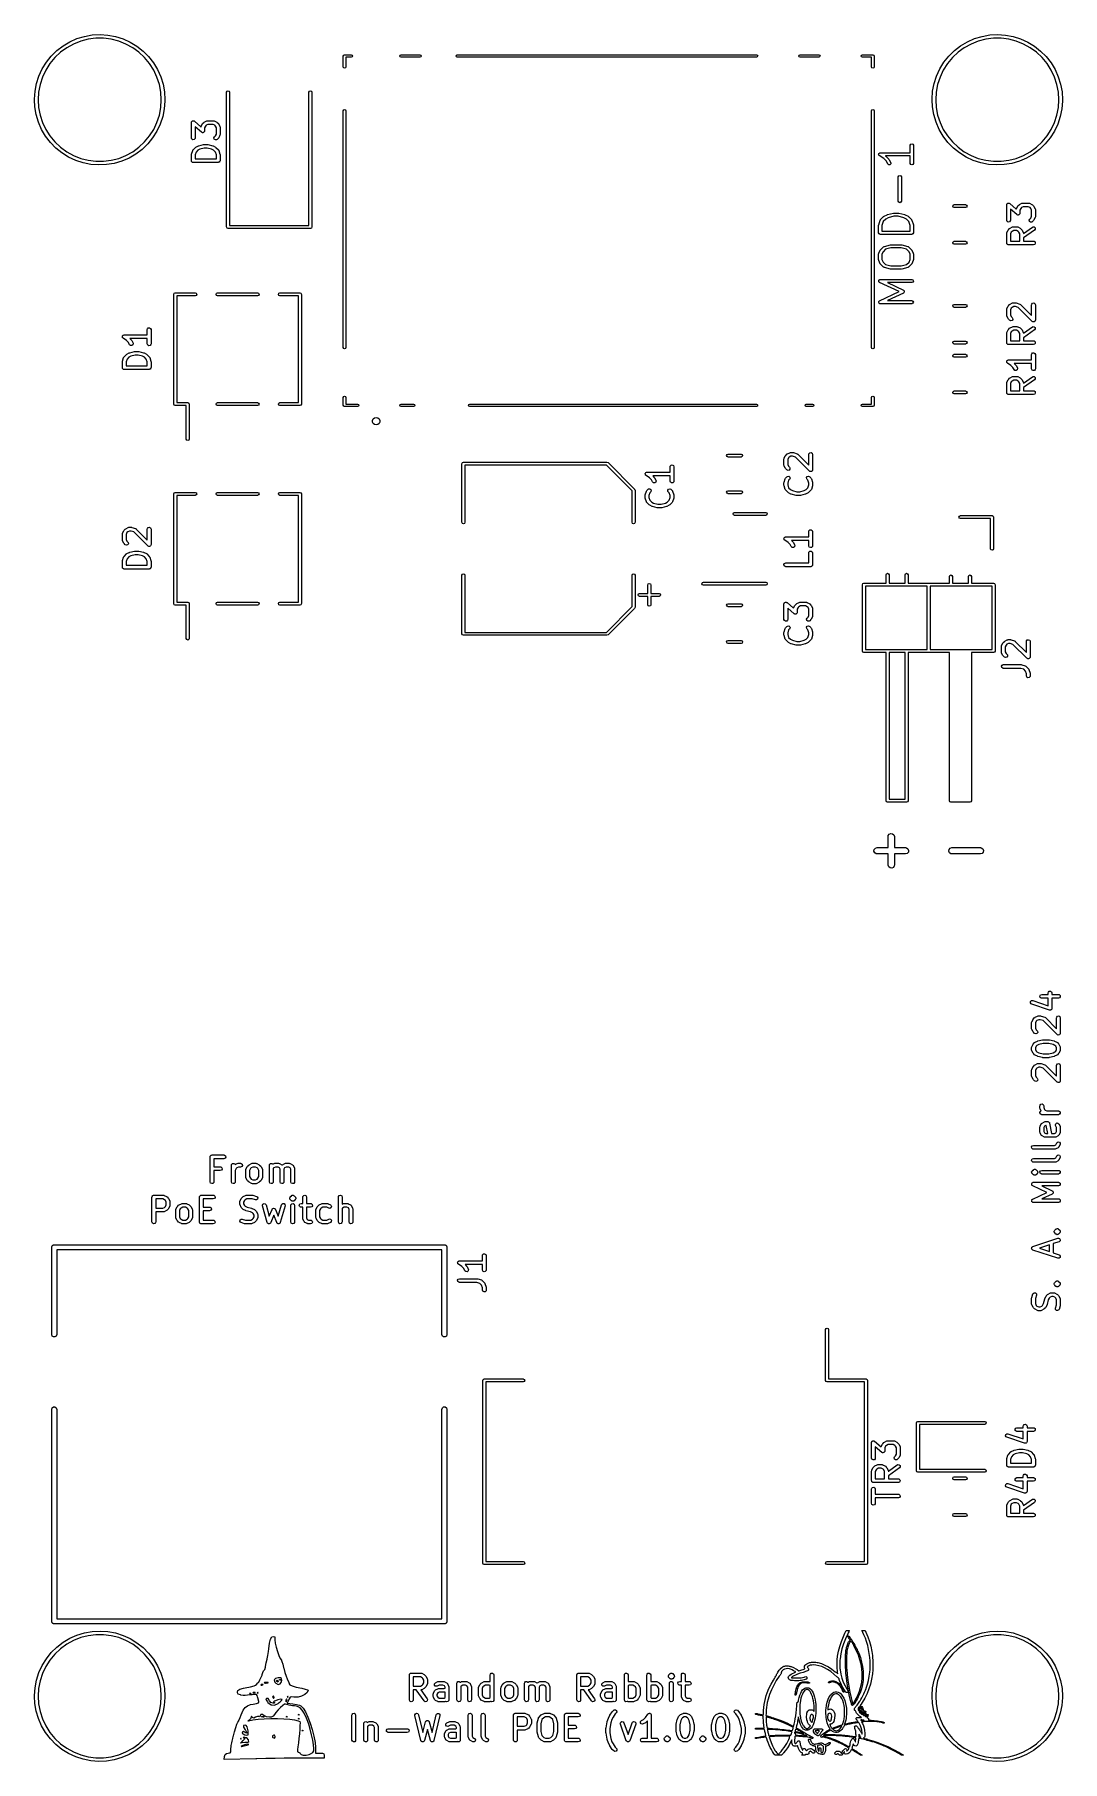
# Model space of a CAD drawing. Extents: x 79.4 to 120.6, y -134.6 to -65.4.
import ezdxf

# ---------------------------------------------------------------- set-up
doc = ezdxf.new("R2010")
doc.units = 0
doc.layers.add('BLACK', color=7, linetype='CONTINUOUS')

msp = doc.modelspace()

# ---------------------------------------------------------------- linework, layer by layer
at = {"layer": 'BLACK', "linetype": 'CONTINUOUS'}
for p, q in [((80.5302, -65.8372), (80.8006, -65.6763)), ((80.9484, -65.7652), (80.6766, -65.9146)), ((80.8006, -65.6763), (81.0885, -65.549)), ((81.2368, -65.651), (80.9484, -65.7652)), ((81.0885, -65.549), (81.3895, -65.4573)), ((81.5372, -65.5739), (81.2368, -65.651)), ((81.3895, -65.4573), (81.6994, -65.4023)), ((81.8449, -65.535), (81.5372, -65.5739)), ((81.6994, -65.4023), (82.0137, -65.385)), ((82.1551, -65.535), (81.8449, -65.535)), ((82.0137, -65.385), (82.3277, -65.4056)), ((82.4628, -65.5739), (82.1551, -65.535)), ((82.3277, -65.4056), (82.6371, -65.4638)), ((82.7632, -65.651), (82.4628, -65.5739)), ((82.6371, -65.4638), (82.9371, -65.5587)), ((83.0516, -65.7652), (82.7632, -65.651)), ((82.9371, -65.5587), (83.2236, -65.689)), ((83.3234, -65.9146), (83.0516, -65.7652)), ((83.2236, -65.689), (83.4924, -65.8527)), ((116.53, -65.8372), (116.801, -65.6763)), ((116.948, -65.7652), (116.677, -65.9146)), ((116.801, -65.6763), (117.088, -65.549)), ((117.237, -65.651), (116.948, -65.7652)), ((117.088, -65.549), (117.39, -65.4573)), ((117.537, -65.5739), (117.237, -65.651)), ((117.39, -65.4573), (117.699, -65.4023)), ((117.845, -65.535), (117.537, -65.5739)), ((117.699, -65.4023), (118.014, -65.385)), ((118.155, -65.535), (117.845, -65.535)), ((118.014, -65.385), (118.328, -65.4056)), ((118.463, -65.5739), (118.155, -65.535)), ((118.328, -65.4056), (118.637, -65.4638)), ((118.763, -65.651), (118.463, -65.5739)), ((118.637, -65.4638), (118.937, -65.5587)), ((119.052, -65.7652), (118.763, -65.651)), ((118.937, -65.5587), (119.224, -65.689)), ((119.323, -65.9146), (119.052, -65.7652)), ((119.224, -65.689), (119.492, -65.8527)), ((79.8605, -66.4964), (80.0567, -66.2502)), ((80.1995, -66.3093), (80.0018, -66.5482)), ((80.0567, -66.2502), (80.281, -66.0294)), ((80.4256, -66.0969), (80.1995, -66.3093)), ((80.281, -66.0294), (80.5302, -65.8372)), ((80.6766, -65.9146), (80.4256, -66.0969)), ((83.5744, -66.0969), (83.3234, -65.9146)), ((83.4924, -65.8527), (83.7396, -66.0475)), ((83.8005, -66.3093), (83.5744, -66.0969)), ((83.7396, -66.0475), (83.9615, -66.2707)), ((83.9982, -66.5482), (83.8005, -66.3093)), ((83.9615, -66.2707), (84.1551, -66.5188)), ((91.7704, -66.2475), (91.785, -66.2121)), ((91.7704, -66.6875), (91.7704, -66.2475)), ((91.785, -66.2121), (91.8204, -66.1975)), ((91.8204, -66.1975), (91.8304, -66.2016)), ((91.8304, -66.2016), (91.8404, -66.1975)), ((91.8404, -66.1975), (92.0904, -66.1975)), ((92.0904, -66.2975), (91.8704, -66.2975)), ((91.8704, -66.2975), (91.8704, -66.6875)), ((92.0904, -66.1975), (92.1257, -66.2121)), ((92.1257, -66.2828), (92.0904, -66.2975)), ((92.1257, -66.2121), (92.1404, -66.2475)), ((92.1404, -66.2475), (92.1257, -66.2828)), ((94.0404, -66.2475), (94.055, -66.2121)), ((94.055, -66.2828), (94.0404, -66.2475)), ((94.055, -66.2121), (94.0904, -66.1975)), ((94.0904, -66.2975), (94.055, -66.2828)), ((94.0904, -66.1975), (94.8404, -66.1975)), ((94.8404, -66.2975), (94.0904, -66.2975)), ((94.8404, -66.1975), (94.8757, -66.2121)), ((94.8757, -66.2828), (94.8404, -66.2975)), ((94.8757, -66.2121), (94.8904, -66.2475)), ((94.8904, -66.2475), (94.8757, -66.2828)), ((96.2904, -66.2475), (96.305, -66.2121)), ((96.305, -66.2828), (96.2904, -66.2475)), ((96.305, -66.2121), (96.3404, -66.1975)), ((96.3404, -66.2975), (96.305, -66.2828)), ((96.3404, -66.1975), (108.34, -66.1975)), ((108.34, -66.2975), (96.3404, -66.2975)), ((108.34, -66.1975), (108.376, -66.2121)), ((108.376, -66.2828), (108.34, -66.2975)), ((108.376, -66.2121), (108.39, -66.2475)), ((108.39, -66.2475), (108.376, -66.2828)), ((110.04, -66.2475), (110.055, -66.2121)), ((110.055, -66.2828), (110.04, -66.2475)), ((110.055, -66.2121), (110.09, -66.1975)), ((110.09, -66.2975), (110.055, -66.2828)), ((110.09, -66.1975), (110.84, -66.1975)), ((110.84, -66.2975), (110.09, -66.2975)), ((110.84, -66.1975), (110.876, -66.2121)), ((110.876, -66.2828), (110.84, -66.2975)), ((110.876, -66.2121), (110.89, -66.2475)), ((110.89, -66.2475), (110.876, -66.2828)), ((112.54, -66.2475), (112.555, -66.2121)), ((112.555, -66.2828), (112.54, -66.2475)), ((112.555, -66.2121), (112.59, -66.1975)), ((112.59, -66.2975), (112.555, -66.2828)), ((112.59, -66.1975), (113.01, -66.1975)), ((112.96, -66.2975), (112.59, -66.2975)), ((112.96, -66.6875), (112.96, -66.2975)), ((113.01, -66.1975), (113.046, -66.2121)), ((113.046, -66.2121), (113.06, -66.2475)), ((113.06, -66.2475), (113.06, -66.6875)), ((115.861, -66.4964), (116.057, -66.2502)), ((116.2, -66.3093), (116.002, -66.5482)), ((116.057, -66.2502), (116.281, -66.0294)), ((116.426, -66.0969), (116.2, -66.3093)), ((116.281, -66.0294), (116.53, -65.8372)), ((116.677, -65.9146), (116.426, -66.0969)), ((119.574, -66.0969), (119.323, -65.9146)), ((119.492, -65.8527), (119.74, -66.0475)), ((119.8, -66.3093), (119.574, -66.0969)), ((119.74, -66.0475), (119.962, -66.2707)), ((119.998, -66.5482), (119.8, -66.3093)), ((119.962, -66.2707), (120.155, -66.5188)), ((79.4672, -67.3497), (79.5636, -67.0501)), ((79.5636, -67.0501), (79.6954, -66.7643)), ((79.7036, -67.0908), (79.6077, -67.3858)), ((79.6954, -66.7643), (79.8605, -66.4964)), ((79.8356, -66.8101), (79.7036, -67.0908)), ((80.0018, -66.5482), (79.8356, -66.8101)), ((84.1644, -66.8101), (83.9982, -66.5482)), ((84.1551, -66.5188), (84.3174, -66.7885)), ((84.2964, -67.0908), (84.1644, -66.8101)), ((84.3923, -67.3858), (84.2964, -67.0908)), ((84.3174, -66.7885), (84.4462, -67.0757)), ((84.4462, -67.0757), (84.5395, -67.3762)), ((91.785, -66.7228), (91.7704, -66.6875)), ((91.8204, -66.7375), (91.785, -66.7228)), ((91.8557, -66.7228), (91.8204, -66.7375)), ((91.8704, -66.6875), (91.8557, -66.7228)), ((112.975, -66.7228), (112.96, -66.6875)), ((113.01, -66.7375), (112.975, -66.7228)), ((113.046, -66.7228), (113.01, -66.7375)), ((113.06, -66.6875), (113.046, -66.7228)), ((115.467, -67.3497), (115.564, -67.0501)), ((115.564, -67.0501), (115.695, -66.7643)), ((115.704, -67.0908), (115.608, -67.3858)), ((115.695, -66.7643), (115.861, -66.4964)), ((115.836, -66.8101), (115.704, -67.0908)), ((116.002, -66.5482), (115.836, -66.8101)), ((120.164, -66.8101), (119.998, -66.5482)), ((120.155, -66.5188), (120.317, -66.7885)), ((120.296, -67.0908), (120.164, -66.8101)), ((120.392, -67.3858), (120.296, -67.0908)), ((120.317, -66.7885), (120.446, -67.0757)), ((120.446, -67.0757), (120.54, -67.3762)), ((79.3851, -67.9726), (79.4074, -67.6587)), ((79.4074, -67.6587), (79.4672, -67.3497)), ((79.5496, -67.6904), (79.5301, -68)), ((79.6077, -67.3858), (79.5496, -67.6904)), ((84.4504, -67.6904), (84.3923, -67.3858)), ((84.4699, -68), (84.4504, -67.6904)), ((84.5395, -67.3762), (84.5961, -67.6858)), ((84.5961, -67.6858), (84.615, -68)), ((87.09, -67.7), (87.1076, -67.6576)), ((87.09, -73.1), (87.09, -67.7)), ((87.1076, -67.6576), (87.15, -67.64)), ((87.15, -67.64), (87.1924, -67.6576)), ((87.1924, -67.6576), (87.21, -67.7)), ((87.21, -67.7), (87.21, -73.04)), ((90.39, -67.7), (90.4076, -67.6576)), ((90.39, -73.04), (90.39, -67.7)), ((90.4076, -67.6576), (90.45, -67.64)), ((90.45, -67.64), (90.4924, -67.6576)), ((90.4924, -67.6576), (90.51, -67.7)), ((90.51, -67.7), (90.51, -73.1)), ((115.385, -67.9726), (115.407, -67.6587)), ((115.407, -67.6587), (115.467, -67.3497)), ((115.55, -67.6904), (115.53, -68)), ((115.608, -67.3858), (115.55, -67.6904)), ((120.45, -67.6904), (120.392, -67.3858)), ((120.47, -68), (120.45, -67.6904)), ((120.54, -67.3762), (120.596, -67.6858)), ((120.596, -67.6858), (120.615, -68)), ((79.3865, -68), (79.3851, -67.9726)), ((79.4008, -68.287), (79.3865, -68)), ((79.4541, -68.5971), (79.4008, -68.287)), ((79.5301, -68), (79.5496, -68.3096)), ((79.5496, -68.3096), (79.6077, -68.6142)), ((84.3923, -68.6142), (84.4504, -68.3096)), ((84.4504, -68.3096), (84.4699, -68)), ((84.5889, -68.3685), (84.5259, -68.6768)), ((84.6144, -68.0548), (84.5889, -68.3685)), ((84.615, -68), (84.6144, -68.0548)), ((91.7704, -68.4375), (91.785, -68.4021)), ((91.7704, -77.9375), (91.7704, -68.4375)), ((91.785, -68.4021), (91.8204, -68.3875)), ((91.8204, -68.3875), (91.8557, -68.4021)), ((91.8557, -68.4021), (91.8704, -68.4375)), ((91.8704, -68.4375), (91.8704, -77.9375)), ((112.96, -68.4375), (112.975, -68.4021)), ((112.96, -77.9375), (112.96, -68.4375)), ((112.975, -68.4021), (113.01, -68.3875)), ((113.01, -68.3875), (113.046, -68.4021)), ((113.046, -68.4021), (113.06, -68.4375)), ((113.06, -68.4375), (113.06, -77.9375)), ((115.387, -68), (115.385, -67.9726)), ((115.401, -68.287), (115.387, -68)), ((115.454, -68.5971), (115.401, -68.287)), ((115.53, -68), (115.55, -68.3096)), ((115.55, -68.3096), (115.608, -68.6142)), ((120.392, -68.6142), (120.45, -68.3096)), ((120.45, -68.3096), (120.47, -68)), ((120.589, -68.3685), (120.526, -68.6768)), ((120.614, -68.0548), (120.589, -68.3685)), ((120.615, -68), (120.614, -68.0548)), ((79.5443, -68.8987), (79.4541, -68.5971)), ((79.67, -69.1872), (79.5443, -68.8987)), ((79.6077, -68.6142), (79.7036, -68.9092)), ((79.8295, -69.4585), (79.67, -69.1872)), ((79.7036, -68.9092), (79.8356, -69.1899)), ((79.8356, -69.1899), (80.0018, -69.4518)), ((83.9982, -69.4518), (84.1644, -69.1899)), ((84.1644, -69.1899), (84.2964, -68.9092)), ((84.4263, -68.9754), (84.2915, -69.2598)), ((84.2964, -68.9092), (84.3923, -68.6142)), ((84.5259, -68.6768), (84.4263, -68.9754)), ((85.6774, -68.9143), (85.6793, -68.9032)), ((85.6774, -69.5333), (85.6774, -68.9143)), ((85.6788, -68.8997), (85.6804, -68.8971)), ((85.6793, -68.9032), (85.6788, -68.8997)), ((85.6804, -68.8971), (85.6819, -68.8886)), ((85.6819, -68.8886), (85.6949, -68.8731)), ((85.6949, -68.8731), (85.7054, -68.8558)), ((85.7054, -68.8558), (85.711, -68.8539)), ((85.711, -68.8539), (85.7149, -68.8493)), ((85.7149, -68.8493), (85.7348, -68.8458)), ((85.7348, -68.8458), (85.7539, -68.8393)), ((85.7539, -68.8393), (85.7595, -68.8415)), ((85.7595, -68.8415), (85.7654, -68.8404)), ((85.7654, -68.8404), (85.7829, -68.8505)), ((85.7829, -68.8505), (85.8018, -68.8578)), ((85.8018, -68.8578), (86.0618, -69.0853)), ((86.0839, -69.3041), (85.8274, -69.0796)), ((85.8274, -69.0796), (85.8274, -69.5333)), ((86.0618, -69.0853), (86.0629, -69.0791)), ((86.0629, -69.0791), (86.0657, -69.0757)), ((86.0657, -69.0757), (86.0663, -69.0712)), ((86.0663, -69.0712), (86.1139, -68.976)), ((86.1139, -68.976), (86.1272, -68.958)), ((86.1272, -68.958), (86.1279, -68.9565)), ((86.1279, -68.9565), (86.1755, -68.9089)), ((86.1755, -68.9089), (86.1939, -68.896)), ((86.1939, -68.896), (86.195, -68.8948)), ((86.195, -68.8948), (86.2903, -68.8472)), ((86.2426, -69.054), (86.2083, -69.1225)), ((86.2083, -69.1225), (86.2083, -69.2476)), ((86.273, -69.0235), (86.2426, -69.054)), ((86.3415, -68.9893), (86.273, -69.0235)), ((86.2903, -68.8472), (86.3152, -68.8398)), ((86.3152, -68.8398), (86.3196, -68.8408)), ((86.3196, -68.8408), (86.3238, -68.8393)), ((86.3238, -68.8393), (86.5619, -68.8393)), ((86.5442, -68.9893), (86.3415, -68.9893)), ((86.6127, -69.0235), (86.5442, -68.9893)), ((86.5619, -68.8393), (86.5876, -68.8438)), ((86.5876, -68.8438), (86.591, -68.8467)), ((86.591, -68.8467), (86.5954, -68.8472)), ((86.5954, -68.8472), (86.6907, -68.8948)), ((86.6431, -69.054), (86.6127, -69.0235)), ((86.6774, -69.1225), (86.6431, -69.054)), ((86.6774, -69.3728), (86.6774, -69.1225)), ((86.6907, -68.8948), (86.7087, -68.9082)), ((86.7087, -68.9082), (86.7102, -68.9089)), ((86.7102, -68.9089), (86.7578, -68.9565)), ((86.7578, -68.9565), (86.7707, -68.9749)), ((86.7707, -68.9749), (86.7718, -68.976)), ((86.7718, -68.976), (86.8195, -69.0712)), ((86.8195, -69.0712), (86.8269, -69.0962)), ((86.8269, -69.0962), (86.8258, -69.1005)), ((86.8258, -69.1005), (86.8274, -69.1048)), ((86.8274, -69.1048), (86.8274, -69.3905)), ((115.544, -68.8987), (115.454, -68.5971)), ((115.67, -69.1872), (115.544, -68.8987)), ((115.608, -68.6142), (115.704, -68.9092)), ((115.83, -69.4585), (115.67, -69.1872)), ((115.704, -68.9092), (115.836, -69.1899)), ((115.836, -69.1899), (116.002, -69.4518)), ((119.998, -69.4518), (120.164, -69.1899)), ((120.164, -69.1899), (120.296, -68.9092)), ((120.426, -68.9754), (120.292, -69.2598)), ((120.296, -68.9092), (120.392, -68.6142)), ((120.526, -68.6768), (120.426, -68.9754)), ((80.0205, -69.7087), (79.8295, -69.4585)), ((80.0018, -69.4518), (80.1995, -69.6907)), ((80.2401, -69.9341), (80.0205, -69.7087)), ((80.1995, -69.6907), (80.4256, -69.9031)), ((80.4256, -69.9031), (80.6766, -70.0854)), ((83.3234, -70.0854), (83.5744, -69.9031)), ((83.5744, -69.9031), (83.8005, -69.6907)), ((83.9249, -69.77), (83.6983, -69.9885)), ((83.8005, -69.6907), (83.9982, -69.4518)), ((84.1236, -69.526), (83.9249, -69.77)), ((84.2915, -69.2598), (84.1236, -69.526)), ((85.6949, -69.5815), (85.6774, -69.5333)), ((85.7394, -69.6072), (85.6949, -69.5815)), ((85.7899, -69.5983), (85.7394, -69.6072)), ((85.747, -70.0041), (85.8422, -69.9089)), ((85.8229, -69.559), (85.7899, -69.5983)), ((85.8274, -69.5333), (85.8229, -69.559)), ((85.8422, -69.9089), (85.8606, -69.896)), ((85.8606, -69.896), (85.8617, -69.8948)), ((85.8617, -69.8948), (85.9569, -69.8472)), ((85.9569, -69.8472), (85.9693, -69.8435)), ((85.9693, -69.8435), (85.9723, -69.8415)), ((85.9723, -69.8415), (86.1628, -69.7939)), ((86.1028, -69.3114), (86.0839, -69.3041)), ((86.1203, -69.3215), (86.1028, -69.3114)), ((86.1262, -69.3204), (86.1203, -69.3215)), ((86.1318, -69.3226), (86.1262, -69.3204)), ((86.1509, -69.3161), (86.1318, -69.3226)), ((86.1708, -69.3126), (86.1509, -69.3161)), ((86.1628, -69.7939), (86.1777, -69.7929)), ((86.1747, -69.308), (86.1708, -69.3126)), ((86.1803, -69.3061), (86.1747, -69.308)), ((86.1777, -69.7929), (86.181, -69.7917)), ((86.1908, -69.2888), (86.1803, -69.3061)), ((86.181, -69.7917), (86.3238, -69.7917)), ((86.2038, -69.2733), (86.1908, -69.2888)), ((86.2053, -69.2648), (86.2038, -69.2733)), ((86.2069, -69.2622), (86.2053, -69.2648)), ((86.2083, -69.2476), (86.2064, -69.2587)), ((86.2064, -69.2587), (86.2069, -69.2622)), ((86.3238, -69.7917), (86.3386, -69.7943)), ((86.3386, -69.7943), (86.342, -69.7939)), ((86.342, -69.7939), (86.5325, -69.8415)), ((86.5325, -69.8415), (86.5443, -69.8468)), ((86.5443, -69.8468), (86.5478, -69.8472)), ((86.5478, -69.8472), (86.6431, -69.8948)), ((86.5824, -69.5268), (86.6041, -69.4803)), ((86.5957, -69.5764), (86.5824, -69.5268)), ((86.6377, -69.6058), (86.5957, -69.5764)), ((86.6041, -69.4803), (86.6431, -69.4413)), ((86.6888, -69.6013), (86.6377, -69.6058)), ((86.6431, -69.4413), (86.6774, -69.3728)), ((86.6431, -69.8948), (86.6611, -69.9082)), ((86.6611, -69.9082), (86.6626, -69.9089)), ((86.6626, -69.9089), (86.7578, -70.0041)), ((86.7102, -69.5864), (86.6888, -69.6013)), ((86.7578, -69.5387), (86.7102, -69.5864)), ((86.7585, -69.5373), (86.7578, -69.5387)), ((86.7718, -69.5193), (86.7585, -69.5373)), ((86.8195, -69.424), (86.7718, -69.5193)), ((86.82, -69.4196), (86.8195, -69.424)), ((86.8229, -69.4161), (86.82, -69.4196)), ((86.8274, -69.3905), (86.8229, -69.4161)), ((114.511, -69.825), (114.53, -69.7801)), ((114.511, -70.1244), (114.511, -69.825)), ((114.53, -69.7801), (114.575, -69.7615)), ((114.575, -69.7615), (114.619, -69.7801)), ((114.619, -69.7801), (114.638, -69.825)), ((114.638, -69.825), (114.638, -70.5507)), ((116.02, -69.7087), (115.83, -69.4585)), ((116.002, -69.4518), (116.2, -69.6907)), ((116.24, -69.9341), (116.02, -69.7087)), ((116.2, -69.6907), (116.426, -69.9031)), ((116.426, -69.9031), (116.677, -70.0854)), ((119.323, -70.0854), (119.574, -69.9031)), ((119.574, -69.9031), (119.8, -69.6907)), ((119.925, -69.77), (119.698, -69.9885)), ((119.8, -69.6907), (119.998, -69.4518)), ((120.124, -69.526), (119.925, -69.77)), ((120.292, -69.2598), (120.124, -69.526)), ((80.4852, -70.1316), (80.2401, -69.9341)), ((80.7522, -70.2981), (80.4852, -70.1316)), ((80.6766, -70.0854), (80.9484, -70.2348)), ((81.0374, -70.4314), (80.7522, -70.2981)), ((80.9484, -70.2348), (81.2368, -70.349)), ((81.3364, -70.5294), (81.0374, -70.4314)), ((81.2368, -70.349), (81.5372, -70.4261)), ((81.6451, -70.5908), (81.3364, -70.5294)), ((81.5372, -70.4261), (81.8449, -70.465)), ((81.9589, -70.6147), (81.6451, -70.5908)), ((81.8449, -70.465), (82.1551, -70.465)), ((82.2733, -70.6007), (81.9589, -70.6147)), ((82.1551, -70.465), (82.4628, -70.4261)), ((82.5838, -70.549), (82.2733, -70.6007)), ((82.4628, -70.4261), (82.7632, -70.349)), ((82.8858, -70.4604), (82.5838, -70.549)), ((82.7632, -70.349), (83.0516, -70.2348)), ((83.175, -70.3362), (82.8858, -70.4604)), ((83.0516, -70.2348), (83.3234, -70.0854)), ((83.4471, -70.1781), (83.175, -70.3362)), ((83.6983, -69.9885), (83.4471, -70.1781)), ((85.6774, -70.2), (85.6813, -70.1779)), ((85.6774, -70.4381), (85.6774, -70.2)), ((85.684, -70.4564), (85.6774, -70.4381)), ((85.6812, -70.1763), (85.7288, -70.0334)), ((85.6813, -70.1779), (85.6812, -70.1763)), ((85.6874, -70.4756), (85.684, -70.4564)), ((85.6926, -70.4799), (85.6874, -70.4756)), ((85.6949, -70.4863), (85.6926, -70.4799)), ((85.7118, -70.496), (85.6949, -70.4863)), ((85.7267, -70.5086), (85.7118, -70.496)), ((85.7365, -70.5103), (85.7267, -70.5086)), ((85.7288, -70.0334), (85.7413, -70.0105)), ((85.7394, -70.512), (85.7365, -70.5103)), ((85.7426, -70.5114), (85.7394, -70.512)), ((85.7413, -70.0105), (85.7451, -70.0082)), ((85.7524, -70.5131), (85.7426, -70.5114)), ((85.7451, -70.0082), (85.747, -70.0041)), ((86.7524, -70.5131), (85.7524, -70.5131)), ((85.8656, -70.0977), (85.8274, -70.2122)), ((85.8274, -70.2122), (85.8274, -70.3631)), ((85.8274, -70.3631), (86.6774, -70.3631)), ((85.9397, -70.0235), (85.8656, -70.0977)), ((86.0167, -69.9851), (85.9397, -70.0235)), ((86.1902, -69.9417), (86.0167, -69.9851)), ((86.3146, -69.9417), (86.1902, -69.9417)), ((86.4881, -69.9851), (86.3146, -69.9417)), ((86.5651, -70.0235), (86.4881, -69.9851)), ((86.6392, -70.0977), (86.5651, -70.0235)), ((86.6774, -70.2122), (86.6392, -70.0977)), ((86.6774, -70.3631), (86.6774, -70.2122)), ((86.7707, -70.5064), (86.7524, -70.5131)), ((86.7578, -70.0041), (86.7727, -70.0254)), ((86.7899, -70.503), (86.7707, -70.5064)), ((86.7727, -70.0254), (86.7731, -70.0299)), ((86.7731, -70.0299), (86.7759, -70.0334)), ((86.7759, -70.0334), (86.8235, -70.1763)), ((86.7942, -70.4979), (86.7899, -70.503)), ((86.8006, -70.4955), (86.7942, -70.4979)), ((86.8103, -70.4787), (86.8006, -70.4955)), ((86.8229, -70.4637), (86.8103, -70.4787)), ((86.8246, -70.454), (86.8229, -70.4637)), ((86.8235, -70.1763), (86.8268, -70.1985)), ((86.8262, -70.4511), (86.8246, -70.454)), ((86.8274, -70.4381), (86.8257, -70.4478)), ((86.8257, -70.4478), (86.8262, -70.4511)), ((86.8268, -70.1985), (86.8274, -70.2)), ((86.8274, -70.2), (86.8274, -70.4381)), ((113.241, -70.1879), (113.248, -70.1708)), ((113.244, -70.1939), (113.241, -70.1879)), ((113.242, -70.2003), (113.244, -70.1939)), ((113.253, -70.2157), (113.242, -70.2003)), ((113.248, -70.1708), (113.252, -70.1526)), ((113.252, -70.1526), (113.257, -70.149)), ((113.26, -70.2328), (113.253, -70.2157)), ((113.257, -70.149), (113.26, -70.143)), ((113.26, -70.143), (113.277, -70.1359)), ((113.266, -70.2353), (113.26, -70.2328)), ((113.269, -70.2407), (113.266, -70.2353)), ((113.445, -70.3582), (113.269, -70.2407)), ((113.277, -70.1359), (113.292, -70.1256)), ((113.292, -70.1256), (113.298, -70.1269)), ((113.298, -70.1269), (113.305, -70.1244)), ((113.305, -70.1244), (114.511, -70.1244)), ((113.555, -70.4674), (113.445, -70.3582)), ((114.511, -70.2514), (113.514, -70.2514)), ((113.514, -70.2514), (113.521, -70.256)), ((113.521, -70.256), (113.525, -70.2614)), ((113.525, -70.2614), (113.531, -70.2639)), ((113.531, -70.2639), (113.652, -70.3849)), ((113.611, -70.5791), (113.555, -70.4674)), ((113.647, -70.611), (113.611, -70.5791)), ((113.696, -70.6075), (113.647, -70.611)), ((113.652, -70.3849), (113.656, -70.3945)), ((113.656, -70.3945), (113.664, -70.4014)), ((113.664, -70.4014), (113.724, -70.5223)), ((113.728, -70.5708), (113.696, -70.6075)), ((113.724, -70.5223), (113.728, -70.5708)), ((114.511, -70.5507), (114.511, -70.2514)), ((114.53, -70.5956), (114.511, -70.5507)), ((114.575, -70.6142), (114.53, -70.5956)), ((114.619, -70.5956), (114.575, -70.6142)), ((114.638, -70.5507), (114.619, -70.5956)), ((116.485, -70.1316), (116.24, -69.9341)), ((116.752, -70.2981), (116.485, -70.1316)), ((116.677, -70.0854), (116.948, -70.2348)), ((117.037, -70.4314), (116.752, -70.2981)), ((116.948, -70.2348), (117.237, -70.349)), ((117.336, -70.5294), (117.037, -70.4314)), ((117.237, -70.349), (117.537, -70.4261)), ((117.645, -70.5908), (117.336, -70.5294)), ((117.537, -70.4261), (117.845, -70.465)), ((117.959, -70.6147), (117.645, -70.5908)), ((117.845, -70.465), (118.155, -70.465)), ((118.273, -70.6007), (117.959, -70.6147)), ((118.155, -70.465), (118.463, -70.4261)), ((118.584, -70.549), (118.273, -70.6007)), ((118.463, -70.4261), (118.763, -70.349)), ((118.886, -70.4604), (118.584, -70.549)), ((118.763, -70.349), (119.052, -70.2348)), ((119.175, -70.3362), (118.886, -70.4604)), ((119.052, -70.2348), (119.323, -70.0854)), ((119.447, -70.1781), (119.175, -70.3362)), ((119.698, -69.9885), (119.447, -70.1781)), ((114.027, -71.095), (114.046, -71.0501)), ((114.027, -72.0626), (114.027, -71.095)), ((114.046, -71.0501), (114.091, -71.0315)), ((114.091, -71.0315), (114.136, -71.0501)), ((114.136, -71.0501), (114.154, -71.095)), ((114.154, -71.095), (114.154, -72.0626)), ((113.32, -72.8039), (113.441, -72.683)), ((113.441, -72.683), (113.451, -72.679)), ((113.451, -72.679), (113.458, -72.6711)), ((113.458, -72.6711), (113.579, -72.6106)), ((113.579, -72.6106), (113.586, -72.6101)), ((113.586, -72.6101), (113.592, -72.6058)), ((113.592, -72.6058), (113.833, -72.5453)), ((113.857, -72.6704), (113.629, -72.7273)), ((113.833, -72.5453), (113.841, -72.5465)), ((113.841, -72.5465), (113.849, -72.5434)), ((113.849, -72.5434), (114.03, -72.5434)), ((114.022, -72.6704), (113.857, -72.6704)), ((114.25, -72.7273), (114.022, -72.6704)), ((114.046, -72.1075), (114.027, -72.0626)), ((114.03, -72.5434), (114.038, -72.5465)), ((114.038, -72.5465), (114.046, -72.5453)), ((114.091, -72.1261), (114.046, -72.1075)), ((114.046, -72.5453), (114.288, -72.6058)), ((114.136, -72.1075), (114.091, -72.1261)), ((114.154, -72.0626), (114.136, -72.1075)), ((114.288, -72.6058), (114.293, -72.6101)), ((114.293, -72.6101), (114.301, -72.6106)), ((114.301, -72.6106), (114.421, -72.6711)), ((114.421, -72.6711), (114.428, -72.679)), ((114.428, -72.679), (114.438, -72.683)), ((114.438, -72.683), (114.559, -72.8039)), ((116.213, -72.265), (116.231, -72.2226)), ((116.231, -72.3074), (116.213, -72.265)), ((116.231, -72.2226), (116.273, -72.205)), ((116.273, -72.325), (116.231, -72.3074)), ((116.273, -72.205), (116.727, -72.205)), ((116.727, -72.325), (116.273, -72.325)), ((116.727, -72.205), (116.769, -72.2226)), ((116.769, -72.3074), (116.727, -72.325)), ((116.769, -72.2226), (116.787, -72.265)), ((116.787, -72.265), (116.769, -72.3074)), ((118.377, -72.2143), (118.379, -72.2032)), ((118.377, -72.8333), (118.377, -72.2143)), ((118.379, -72.1997), (118.38, -72.1971)), ((118.379, -72.2032), (118.379, -72.1997)), ((118.38, -72.1971), (118.382, -72.1886)), ((118.382, -72.1886), (118.395, -72.1731)), ((118.395, -72.1731), (118.405, -72.1558)), ((118.405, -72.1558), (118.411, -72.1539)), ((118.411, -72.1539), (118.415, -72.1493)), ((118.415, -72.1493), (118.435, -72.1458)), ((118.435, -72.1458), (118.454, -72.1393)), ((118.454, -72.1393), (118.46, -72.1415)), ((118.46, -72.1415), (118.465, -72.1404)), ((118.465, -72.1404), (118.483, -72.1505)), ((118.483, -72.1505), (118.502, -72.1578)), ((118.502, -72.1578), (118.762, -72.3853)), ((118.784, -72.6041), (118.527, -72.3796)), ((118.527, -72.3796), (118.527, -72.8333)), ((118.762, -72.3853), (118.763, -72.3791)), ((118.763, -72.3791), (118.766, -72.3757)), ((118.766, -72.3712), (118.814, -72.276)), ((118.766, -72.3757), (118.766, -72.3712)), ((118.803, -72.6114), (118.784, -72.6041)), ((118.82, -72.6215), (118.803, -72.6114)), ((118.814, -72.276), (118.827, -72.258)), ((118.826, -72.6204), (118.82, -72.6215)), ((118.832, -72.6226), (118.826, -72.6204)), ((118.827, -72.258), (118.828, -72.2565)), ((118.828, -72.2565), (118.876, -72.2089)), ((118.851, -72.6161), (118.832, -72.6226)), ((118.871, -72.6126), (118.851, -72.6161)), ((118.875, -72.608), (118.871, -72.6126)), ((118.88, -72.6061), (118.875, -72.608)), ((118.876, -72.2089), (118.894, -72.196)), ((118.891, -72.5888), (118.88, -72.6061)), ((118.904, -72.5733), (118.891, -72.5888)), ((118.894, -72.196), (118.895, -72.1948)), ((118.895, -72.1948), (118.99, -72.1472)), ((118.905, -72.5648), (118.904, -72.5733)), ((118.907, -72.5622), (118.905, -72.5648)), ((118.908, -72.5476), (118.906, -72.5587)), ((118.906, -72.5587), (118.907, -72.5622)), ((118.943, -72.3539), (118.908, -72.4225)), ((118.908, -72.4225), (118.908, -72.5476)), ((118.973, -72.3235), (118.943, -72.3539)), ((119.042, -72.2893), (118.973, -72.3235)), ((118.99, -72.1472), (119.015, -72.1398)), ((119.015, -72.1398), (119.02, -72.1408)), ((119.02, -72.1408), (119.024, -72.1393)), ((119.024, -72.1393), (119.262, -72.1393)), ((119.244, -72.2893), (119.042, -72.2893)), ((119.313, -72.3235), (119.244, -72.2893)), ((119.262, -72.1393), (119.288, -72.1438)), ((119.288, -72.1438), (119.291, -72.1467)), ((119.291, -72.1467), (119.295, -72.1472)), ((119.295, -72.1472), (119.391, -72.1948)), ((119.343, -72.3539), (119.313, -72.3235)), ((119.377, -72.4225), (119.343, -72.3539)), ((119.343, -72.7413), (119.377, -72.6728)), ((119.377, -72.6728), (119.377, -72.4225)), ((119.391, -72.1948), (119.409, -72.2082)), ((119.409, -72.2082), (119.41, -72.2089)), ((119.41, -72.2089), (119.458, -72.2565)), ((119.458, -72.2565), (119.471, -72.2749)), ((119.471, -72.2749), (119.472, -72.276)), ((119.472, -72.276), (119.519, -72.3712)), ((119.519, -72.3712), (119.527, -72.3962)), ((119.527, -72.6905), (119.523, -72.7161)), ((119.527, -72.3962), (119.526, -72.4005)), ((119.526, -72.4005), (119.527, -72.4048)), ((119.527, -72.4048), (119.527, -72.6905)), ((87.1076, -73.1424), (87.09, -73.1)), ((87.15, -73.16), (87.1076, -73.1424)), ((90.45, -73.16), (87.15, -73.16)), ((87.21, -73.04), (90.39, -73.04)), ((90.4924, -73.1424), (90.45, -73.16)), ((90.51, -73.1), (90.4924, -73.1424)), ((113.241, -73.0302), (113.245, -73.0206)), ((113.241, -73.3326), (113.241, -73.0302)), ((113.26, -73.3775), (113.241, -73.3326)), ((113.244, -73.0102), (113.305, -72.8287)), ((113.245, -73.0206), (113.244, -73.0102)), ((113.305, -73.3961), (113.26, -73.3775)), ((113.305, -72.8287), (113.314, -72.8176)), ((113.314, -72.8176), (113.32, -72.8039)), ((113.421, -72.8831), (113.368, -73.0405)), ((113.368, -73.0405), (113.368, -73.2691)), ((113.368, -73.2691), (114.511, -73.2691)), ((113.524, -72.78), (113.421, -72.8831)), ((113.629, -72.7273), (113.524, -72.78)), ((114.355, -72.78), (114.25, -72.7273)), ((114.459, -72.8831), (114.355, -72.78)), ((114.511, -73.0405), (114.459, -72.8831)), ((114.511, -73.2691), (114.511, -73.0405)), ((114.559, -72.8039), (114.565, -72.8176)), ((114.565, -72.8176), (114.574, -72.8287)), ((114.574, -72.8287), (114.635, -73.0102)), ((114.619, -73.3775), (114.575, -73.3961)), ((114.638, -73.3326), (114.619, -73.3775)), ((114.635, -73.0102), (114.634, -73.0206)), ((114.634, -73.0206), (114.638, -73.0302)), ((114.638, -73.0302), (114.638, -73.3326)), ((118.395, -72.8815), (118.377, -72.8333)), ((118.377, -73.3571), (118.382, -73.3315)), ((118.377, -73.7381), (118.377, -73.3571)), ((118.382, -73.3315), (118.385, -73.3281)), ((118.385, -73.3236), (118.433, -73.2284)), ((118.385, -73.3281), (118.385, -73.3236)), ((118.439, -72.9072), (118.395, -72.8815)), ((118.433, -73.2284), (118.446, -73.2104)), ((118.49, -72.8983), (118.439, -72.9072)), ((118.446, -73.2104), (118.447, -73.2089)), ((118.447, -73.2089), (118.495, -73.1613)), ((118.523, -72.859), (118.49, -72.8983)), ((118.495, -73.1613), (118.513, -73.1484)), ((118.513, -73.1484), (118.514, -73.1472)), ((118.514, -73.1472), (118.609, -73.0996)), ((118.527, -72.8333), (118.523, -72.859)), ((118.562, -73.3063), (118.527, -73.3748)), ((118.527, -73.3748), (118.527, -73.6631)), ((118.592, -73.2759), (118.562, -73.3063)), ((118.661, -73.2417), (118.592, -73.2759)), ((118.609, -73.0996), (118.634, -73.0922)), ((118.634, -73.0922), (118.639, -73.0932)), ((118.639, -73.0932), (118.643, -73.0917)), ((118.643, -73.0917), (118.786, -73.0917)), ((118.768, -73.2417), (118.661, -73.2417)), ((118.837, -73.2759), (118.768, -73.2417)), ((118.786, -73.0917), (118.811, -73.0962)), ((118.811, -73.0962), (118.815, -73.0991)), ((118.815, -73.0991), (118.819, -73.0996)), ((118.819, -73.0996), (118.914, -73.1472)), ((118.867, -73.3063), (118.837, -73.2759)), ((118.901, -73.3748), (118.867, -73.3063)), ((118.901, -73.6631), (118.901, -73.3748)), ((118.914, -73.1472), (118.933, -73.1606)), ((118.933, -73.1606), (118.934, -73.1613)), ((118.934, -73.1613), (118.982, -73.2089)), ((118.982, -73.2089), (118.994, -73.2272)), ((118.994, -73.2272), (118.996, -73.2284)), ((118.996, -73.2284), (119.043, -73.3236)), ((119.043, -73.3236), (119.051, -73.3486)), ((119.051, -73.3486), (119.05, -73.3529)), ((119.05, -73.3529), (119.051, -73.3562)), ((119.051, -73.3562), (119.409, -73.1052)), ((119.495, -73.2281), (119.051, -73.539)), ((119.282, -72.8268), (119.304, -72.7803)), ((119.296, -72.8764), (119.282, -72.8268)), ((119.338, -72.9058), (119.296, -72.8764)), ((119.304, -72.7803), (119.343, -72.7413)), ((119.389, -72.9013), (119.338, -72.9058)), ((119.41, -72.8864), (119.389, -72.9013)), ((119.409, -73.1052), (119.433, -73.0942)), ((119.458, -72.8387), (119.41, -72.8864)), ((119.433, -73.0942), (119.484, -73.0987)), ((119.472, -72.8193), (119.458, -72.8373)), ((119.458, -72.8373), (119.458, -72.8387)), ((119.519, -72.724), (119.472, -72.8193)), ((119.484, -73.0987), (119.52, -73.135)), ((119.525, -73.1861), (119.495, -73.2281)), ((119.52, -72.7196), (119.519, -72.724)), ((119.523, -72.7161), (119.52, -72.7196)), ((119.52, -73.135), (119.525, -73.1861)), ((113.248, -74.1509), (113.308, -74.0299)), ((114.575, -73.3961), (113.305, -73.3961)), ((113.308, -74.0299), (113.316, -74.0231)), ((113.316, -74.0231), (113.32, -74.0134)), ((113.32, -74.0134), (113.441, -73.8925)), ((113.518, -73.9947), (113.417, -74.0959)), ((113.441, -73.8925), (113.457, -73.8859)), ((113.457, -73.8859), (113.471, -73.8758)), ((113.471, -73.8758), (113.712, -73.8153)), ((113.736, -73.9404), (113.518, -73.9947)), ((113.712, -73.8153), (113.72, -73.8165)), ((113.72, -73.8165), (113.728, -73.8134)), ((113.728, -73.8134), (114.151, -73.8134)), ((114.143, -73.9404), (113.736, -73.9404)), ((114.361, -73.9947), (114.143, -73.9404)), ((114.151, -73.8134), (114.159, -73.8165)), ((114.159, -73.8165), (114.167, -73.8153)), ((114.167, -73.8153), (114.408, -73.8758)), ((114.462, -74.0959), (114.361, -73.9947)), ((114.408, -73.8758), (114.422, -73.8859)), ((114.422, -73.8859), (114.438, -73.8925)), ((114.438, -73.8925), (114.559, -74.0134)), ((114.559, -74.0134), (114.563, -74.0231)), ((114.563, -74.0231), (114.571, -74.0299)), ((114.571, -74.0299), (114.631, -74.1509)), ((116.213, -73.735), (116.231, -73.6926)), ((116.231, -73.7774), (116.213, -73.735)), ((116.231, -73.6926), (116.273, -73.675)), ((116.273, -73.795), (116.231, -73.7774)), ((116.273, -73.675), (116.727, -73.675)), ((116.727, -73.795), (116.273, -73.795)), ((116.727, -73.675), (116.769, -73.6926)), ((116.769, -73.7774), (116.727, -73.795)), ((116.769, -73.6926), (116.787, -73.735)), ((116.787, -73.735), (116.769, -73.7774)), ((118.384, -73.7564), (118.377, -73.7381)), ((118.387, -73.7756), (118.384, -73.7564)), ((118.393, -73.7799), (118.387, -73.7756)), ((118.395, -73.7863), (118.393, -73.7799)), ((118.412, -73.796), (118.395, -73.7863)), ((118.427, -73.8086), (118.412, -73.796)), ((118.436, -73.8103), (118.427, -73.8086)), ((118.439, -73.812), (118.436, -73.8103)), ((118.443, -73.8114), (118.439, -73.812)), ((118.452, -73.8131), (118.443, -73.8114)), ((119.452, -73.8131), (118.452, -73.8131)), ((118.527, -73.6631), (118.901, -73.6631)), ((119.051, -73.539), (119.051, -73.6631)), ((119.051, -73.6631), (119.452, -73.6631)), ((119.452, -73.6631), (119.478, -73.6676)), ((119.501, -73.7955), (119.452, -73.8131)), ((119.478, -73.6676), (119.517, -73.7006)), ((119.526, -73.7511), (119.501, -73.7955)), ((119.517, -73.7006), (119.526, -73.7511)), ((113.241, -74.1793), (113.247, -74.1656)), ((113.241, -74.4212), (113.241, -74.1793)), ((113.247, -74.4348), (113.241, -74.4212)), ((113.247, -74.1656), (113.248, -74.1509)), ((113.248, -74.4496), (113.247, -74.4348)), ((113.308, -74.5705), (113.248, -74.4496)), ((113.316, -74.5774), (113.308, -74.5705)), ((113.32, -74.587), (113.316, -74.5774)), ((113.441, -74.708), (113.32, -74.587)), ((113.417, -74.0959), (113.368, -74.1943)), ((113.368, -74.1943), (113.368, -74.4062)), ((113.368, -74.4062), (113.417, -74.5045)), ((113.417, -74.5045), (113.518, -74.6058)), ((113.457, -74.7145), (113.441, -74.708)), ((113.471, -74.7247), (113.457, -74.7145)), ((113.712, -74.7852), (113.471, -74.7247)), ((113.518, -74.6058), (113.736, -74.6601)), ((113.736, -74.6601), (114.143, -74.6601)), ((114.143, -74.6601), (114.361, -74.6058)), ((114.408, -74.7247), (114.167, -74.7852)), ((114.361, -74.6058), (114.462, -74.5045)), ((114.422, -74.7145), (114.408, -74.7247)), ((114.438, -74.708), (114.422, -74.7145)), ((114.559, -74.587), (114.438, -74.708)), ((114.511, -74.1943), (114.462, -74.0959)), ((114.462, -74.5045), (114.511, -74.4062)), ((114.511, -74.4062), (114.511, -74.1943)), ((114.563, -74.5774), (114.559, -74.587)), ((114.571, -74.5705), (114.563, -74.5774)), ((114.631, -74.4496), (114.571, -74.5705)), ((114.631, -74.1509), (114.632, -74.1656)), ((114.632, -74.4348), (114.631, -74.4496)), ((114.632, -74.1656), (114.638, -74.1793)), ((114.638, -74.4212), (114.632, -74.4348)), ((114.638, -74.1793), (114.638, -74.4212)), ((113.241, -75.2679), (113.246, -75.255)), ((113.245, -75.2783), (113.241, -75.2679)), ((113.245, -75.2896), (113.245, -75.2783)), ((113.254, -75.2999), (113.245, -75.2896)), ((113.246, -75.255), (113.247, -75.241)), ((113.247, -75.241), (113.255, -75.2334)), ((113.26, -75.3128), (113.254, -75.2999)), ((113.255, -75.2334), (113.26, -75.223)), ((113.26, -75.223), (113.273, -75.2176)), ((113.27, -75.3171), (113.26, -75.3128)), ((113.278, -75.3254), (113.27, -75.3171)), ((113.273, -75.2176), (113.283, -75.2082)), ((114.062, -75.6912), (113.278, -75.3254)), ((113.283, -75.2082), (113.294, -75.2087)), ((113.294, -75.2087), (113.305, -75.2044)), ((113.305, -75.2044), (114.575, -75.2044)), ((114.575, -75.3314), (113.591, -75.3314)), ((113.591, -75.3314), (114.239, -75.6336)), ((113.72, -74.784), (113.712, -74.7852)), ((113.728, -74.7871), (113.72, -74.784)), ((114.151, -74.7871), (113.728, -74.7871)), ((114.159, -74.784), (114.151, -74.7871)), ((114.167, -74.7852), (114.159, -74.784)), ((114.575, -75.2044), (114.619, -75.223)), ((114.619, -75.3128), (114.575, -75.3314)), ((114.619, -75.223), (114.638, -75.2679)), ((114.638, -75.2679), (114.619, -75.3128)), ((84.97, -75.8), (84.9876, -75.7576)), ((84.97, -80.2), (84.97, -75.8)), ((84.9876, -75.7576), (85.03, -75.74)), ((85.03, -75.74), (85.83, -75.74)), ((85.83, -75.86), (85.09, -75.86)), ((85.09, -75.86), (85.09, -80.14)), ((85.83, -75.74), (85.8724, -75.7576)), ((85.8724, -75.8424), (85.83, -75.86)), ((85.8724, -75.7576), (85.89, -75.8)), ((85.89, -75.8), (85.8724, -75.8424)), ((86.67, -75.8), (86.6876, -75.7576)), ((86.6876, -75.8424), (86.67, -75.8)), ((86.6876, -75.7576), (86.73, -75.74)), ((86.73, -75.86), (86.6876, -75.8424)), ((86.73, -75.74), (88.33, -75.74)), ((88.33, -75.86), (86.73, -75.86)), ((88.33, -75.74), (88.3724, -75.7576)), ((88.3724, -75.8424), (88.33, -75.86)), ((88.3724, -75.7576), (88.39, -75.8)), ((88.39, -75.8), (88.3724, -75.8424)), ((89.17, -75.8), (89.1876, -75.7576)), ((89.1876, -75.8424), (89.17, -75.8)), ((89.1876, -75.7576), (89.23, -75.74)), ((89.23, -75.86), (89.1876, -75.8424)), ((89.23, -75.74), (90.03, -75.74)), ((89.97, -75.86), (89.23, -75.86)), ((89.97, -80.14), (89.97, -75.86)), ((90.03, -75.74), (90.0724, -75.7576)), ((90.0724, -75.7576), (90.09, -75.8)), ((90.09, -75.8), (90.09, -80.2)), ((113.241, -76.1145), (113.245, -76.1041)), ((113.246, -76.1274), (113.241, -76.1145)), ((113.245, -76.0928), (113.254, -76.0825)), ((113.245, -76.1041), (113.245, -76.0928)), ((113.247, -76.1414), (113.246, -76.1274)), ((113.255, -76.149), (113.247, -76.1414)), ((113.254, -76.0825), (113.26, -76.0696)), ((113.26, -76.1594), (113.255, -76.149)), ((113.26, -76.0696), (113.27, -76.0653)), ((113.27, -76.0653), (113.278, -76.057)), ((113.278, -76.057), (114.062, -75.6912)), ((114.239, -75.7487), (113.591, -76.051)), ((113.591, -76.051), (114.575, -76.051)), ((114.239, -75.6336), (114.253, -75.6497)), ((114.253, -75.7327), (114.239, -75.7487)), ((114.253, -75.6497), (114.269, -75.6643)), ((114.269, -75.718), (114.253, -75.7327)), ((114.269, -75.6643), (114.269, -75.6673)), ((114.269, -75.6673), (114.271, -75.6695)), ((114.271, -75.7129), (114.269, -75.7151)), ((114.269, -75.7151), (114.269, -75.718)), ((114.271, -75.6695), (114.27, -75.6912)), ((114.27, -75.6912), (114.271, -75.7129)), ((114.575, -76.051), (114.619, -76.0696)), ((114.619, -76.0696), (114.638, -76.1145)), ((114.638, -76.1145), (114.619, -76.1594)), ((118.514, -76.1948), (118.609, -76.1472)), ((118.609, -76.1472), (118.634, -76.1398)), ((118.634, -76.1398), (118.639, -76.1408)), ((118.639, -76.1408), (118.643, -76.1393)), ((118.643, -76.1393), (118.738, -76.1393)), ((118.738, -76.1393), (118.76, -76.1432)), ((118.76, -76.1432), (118.762, -76.1431)), ((118.762, -76.1431), (118.905, -76.1908)), ((119.382, -76.1886), (119.415, -76.1493)), ((119.415, -76.1493), (119.465, -76.1404)), ((119.465, -76.1404), (119.51, -76.1661)), ((113.273, -76.1648), (113.26, -76.1594)), ((113.283, -76.1742), (113.273, -76.1648)), ((113.294, -76.1737), (113.283, -76.1742)), ((113.305, -76.178), (113.294, -76.1737)), ((114.575, -76.178), (113.305, -76.178)), ((114.619, -76.1594), (114.575, -76.178)), ((116.213, -76.265), (116.231, -76.2226)), ((116.231, -76.3074), (116.213, -76.265)), ((116.231, -76.2226), (116.273, -76.205)), ((116.273, -76.325), (116.231, -76.3074)), ((116.273, -76.205), (116.727, -76.205)), ((116.727, -76.325), (116.273, -76.325)), ((116.727, -76.205), (116.769, -76.2226)), ((116.769, -76.3074), (116.727, -76.325)), ((116.769, -76.2226), (116.787, -76.265)), ((116.787, -76.265), (116.769, -76.3074)), ((118.377, -76.4048), (118.382, -76.3791)), ((118.377, -76.6429), (118.377, -76.4048)), ((118.379, -76.6471), (118.377, -76.6429)), ((118.378, -76.6514), (118.379, -76.6471)), ((118.385, -76.6764), (118.378, -76.6514)), ((118.382, -76.3791), (118.385, -76.3757)), ((118.385, -76.3712), (118.433, -76.276)), ((118.385, -76.3757), (118.385, -76.3712)), ((118.433, -76.7716), (118.385, -76.6764)), ((118.433, -76.276), (118.446, -76.258)), ((118.434, -76.7728), (118.433, -76.7716)), ((118.447, -76.7911), (118.434, -76.7728)), ((118.446, -76.258), (118.447, -76.2565)), ((118.447, -76.2565), (118.495, -76.2089)), ((118.495, -76.8387), (118.447, -76.7911)), ((118.495, -76.2089), (118.513, -76.196)), ((118.541, -76.8604), (118.495, -76.8387)), ((118.513, -76.196), (118.514, -76.1948)), ((118.562, -76.3539), (118.527, -76.4225)), ((118.527, -76.4225), (118.527, -76.6252)), ((118.527, -76.6252), (118.562, -76.6937)), ((118.592, -76.3235), (118.562, -76.3539)), ((118.562, -76.6937), (118.601, -76.7327)), ((118.62, -76.8051), (118.591, -76.8472)), ((118.661, -76.2893), (118.592, -76.3235)), ((118.601, -76.7327), (118.616, -76.754)), ((118.616, -76.754), (118.62, -76.8051)), ((118.726, -76.2893), (118.661, -76.2893)), ((118.84, -76.3275), (118.726, -76.2893)), ((119.399, -76.8864), (118.84, -76.3275)), ((118.905, -76.1908), (118.928, -76.2032)), ((118.928, -76.2032), (118.93, -76.207)), ((118.93, -76.207), (118.934, -76.2089)), ((118.934, -76.2089), (119.377, -76.6523)), ((119.377, -76.2143), (119.382, -76.1886)), ((119.377, -76.6523), (119.377, -76.2143)), ((119.51, -76.1661), (119.527, -76.2143)), ((119.527, -76.8333), (119.525, -76.8495)), ((119.527, -76.2143), (119.527, -76.8333)), ((82.9075, -77.4952), (82.9093, -77.4912)), ((82.9136, -77.5161), (82.9075, -77.4952)), ((82.9085, -77.487), (82.9194, -77.4681)), ((82.9093, -77.4912), (82.9085, -77.487)), ((82.9174, -77.5375), (82.9136, -77.5161)), ((82.9207, -77.5403), (82.9174, -77.5375)), ((82.9194, -77.4681), (82.9281, -77.4482)), ((82.9281, -77.4482), (82.932, -77.4463)), ((82.932, -77.4463), (82.9342, -77.4425)), ((82.9342, -77.4425), (82.9546, -77.4351)), ((82.9546, -77.4351), (82.9741, -77.4255)), ((82.9741, -77.4255), (82.9783, -77.4265)), ((82.9783, -77.4265), (82.9824, -77.425)), ((82.9824, -77.425), (83.9074, -77.425)), ((83.9074, -77.2143), (83.9119, -77.1886)), ((83.9074, -77.425), (83.9074, -77.2143)), ((83.9119, -77.1886), (83.9449, -77.1493)), ((83.9449, -77.1493), (83.9954, -77.1404)), ((83.9954, -77.1404), (84.0398, -77.1661)), ((84.0398, -77.1661), (84.0574, -77.2143)), ((84.0574, -77.2143), (84.0574, -77.7857)), ((118.377, -77.3571), (118.382, -77.3315)), ((118.377, -77.7381), (118.377, -77.3571)), ((118.382, -77.3315), (118.385, -77.3281)), ((118.385, -77.3236), (118.433, -77.2284)), ((118.385, -77.3281), (118.385, -77.3236)), ((118.433, -77.2284), (118.446, -77.2104)), ((118.446, -77.2104), (118.447, -77.2089)), ((118.447, -77.2089), (118.495, -77.1613)), ((118.495, -77.1613), (118.513, -77.1484)), ((118.513, -77.1484), (118.514, -77.1472)), ((118.514, -77.1472), (118.609, -77.0996)), ((118.562, -77.3063), (118.527, -77.3748)), ((118.527, -77.3748), (118.527, -77.6631)), ((118.591, -76.8472), (118.541, -76.8604)), ((118.592, -77.2759), (118.562, -77.3063)), ((118.661, -77.2417), (118.592, -77.2759)), ((118.609, -77.0996), (118.634, -77.0922)), ((118.634, -77.0922), (118.639, -77.0932)), ((118.639, -77.0932), (118.643, -77.0917)), ((118.643, -77.0917), (118.786, -77.0917)), ((118.768, -77.2417), (118.661, -77.2417)), ((118.837, -77.2759), (118.768, -77.2417)), ((118.786, -77.0917), (118.811, -77.0962)), ((118.811, -77.0962), (118.815, -77.0991)), ((118.815, -77.0991), (118.819, -77.0996)), ((118.819, -77.0996), (118.914, -77.1472)), ((118.867, -77.3063), (118.837, -77.2759)), ((118.901, -77.3748), (118.867, -77.3063)), ((118.901, -77.6631), (118.901, -77.3748)), ((118.914, -77.1472), (118.933, -77.1606)), ((118.933, -77.1606), (118.934, -77.1613)), ((118.934, -77.1613), (118.982, -77.2089)), ((118.982, -77.2089), (118.994, -77.2272)), ((118.994, -77.2272), (118.996, -77.2284)), ((118.996, -77.2284), (119.043, -77.3236)), ((119.043, -77.3236), (119.051, -77.3486)), ((119.051, -77.3486), (119.05, -77.3529)), ((119.05, -77.3529), (119.051, -77.3562)), ((119.051, -77.3562), (119.409, -77.1052)), ((119.495, -77.2281), (119.051, -77.539)), ((119.42, -76.8959), (119.399, -76.8864)), ((119.409, -77.1052), (119.433, -77.0942)), ((119.439, -76.9072), (119.42, -76.8959)), ((119.433, -77.0942), (119.484, -77.0987)), ((119.443, -76.9066), (119.439, -76.9072)), ((119.446, -76.908), (119.443, -76.9066)), ((119.468, -76.9022), (119.446, -76.908)), ((119.49, -76.8983), (119.468, -76.9022)), ((119.484, -77.0987), (119.52, -77.135)), ((119.492, -76.8957), (119.49, -76.8983)), ((119.495, -76.8948), (119.492, -76.8957)), ((119.508, -76.8763), (119.495, -76.8948)), ((119.525, -77.1861), (119.495, -77.2281)), ((119.523, -76.859), (119.508, -76.8763)), ((119.52, -77.135), (119.525, -77.1861)), ((119.524, -76.8544), (119.523, -76.859)), ((119.525, -76.8527), (119.524, -76.8544)), ((119.525, -76.8495), (119.525, -76.8527)), ((82.9219, -77.5444), (82.9207, -77.5403)), ((82.9408, -77.5624), (82.9219, -77.5444)), ((83.0775, -77.6535), (82.9408, -77.5624)), ((82.977, -78.3041), (83.0722, -78.2089)), ((83.0722, -78.2089), (83.0906, -78.196)), ((83.1588, -77.7349), (83.0775, -77.6535)), ((83.0906, -78.196), (83.0917, -78.1948)), ((83.0917, -78.1948), (83.1869, -78.1472)), ((83.201, -77.8193), (83.1588, -77.7349)), ((83.1869, -78.1472), (83.1993, -78.1435)), ((83.1993, -78.1435), (83.2023, -78.1415)), ((83.2383, -77.8545), (83.201, -77.8193)), ((83.2023, -78.1415), (83.3928, -78.0939)), ((83.9074, -77.575), (83.2111, -77.575)), ((83.2111, -77.575), (83.2735, -77.6374)), ((83.2895, -77.8576), (83.2383, -77.8545)), ((83.2735, -77.6374), (83.2864, -77.6558)), ((83.2864, -77.6558), (83.2876, -77.6569)), ((83.2876, -77.6569), (83.3352, -77.7522)), ((83.3307, -77.827), (83.2895, -77.8576)), ((83.3426, -77.7771), (83.3307, -77.827)), ((83.3352, -77.7522), (83.3426, -77.7771)), ((83.3928, -78.0939), (83.4077, -78.0929)), ((83.4077, -78.0929), (83.411, -78.0917)), ((83.411, -78.0917), (83.5538, -78.0917)), ((83.5538, -78.0917), (83.5686, -78.0943)), ((83.5686, -78.0943), (83.572, -78.0939)), ((83.572, -78.0939), (83.7625, -78.1415)), ((83.7625, -78.1415), (83.7743, -78.1468)), ((83.7743, -78.1468), (83.7778, -78.1472)), ((83.7778, -78.1472), (83.8731, -78.1948)), ((83.8731, -78.1948), (83.8911, -78.2082)), ((83.8911, -78.2082), (83.8926, -78.2089)), ((83.8926, -78.2089), (83.9878, -78.3041)), ((83.9074, -77.7857), (83.9074, -77.575)), ((83.9249, -77.8339), (83.9074, -77.7857)), ((83.9694, -77.8596), (83.9249, -77.8339)), ((84.0199, -77.8507), (83.9694, -77.8596)), ((84.0529, -77.8114), (84.0199, -77.8507)), ((84.0574, -77.7857), (84.0529, -77.8114)), ((91.785, -77.9728), (91.7704, -77.9375)), ((91.8204, -77.9875), (91.785, -77.9728)), ((91.8557, -77.9728), (91.8204, -77.9875)), ((91.8704, -77.9375), (91.8557, -77.9728)), ((112.975, -77.9728), (112.96, -77.9375)), ((113.01, -77.9875), (112.975, -77.9728)), ((113.046, -77.9728), (113.01, -77.9875)), ((113.06, -77.9375), (113.046, -77.9728)), ((116.213, -77.735), (116.231, -77.6926)), ((116.231, -77.7774), (116.213, -77.735)), ((116.213, -78.265), (116.231, -78.2226)), ((116.231, -77.6926), (116.273, -77.675)), ((116.273, -77.795), (116.231, -77.7774)), ((116.231, -78.2226), (116.273, -78.205)), ((116.273, -77.675), (116.727, -77.675)), ((116.727, -77.795), (116.273, -77.795)), ((116.273, -78.205), (116.727, -78.205)), ((116.727, -77.675), (116.769, -77.6926)), ((116.769, -77.7774), (116.727, -77.795)), ((116.727, -78.205), (116.769, -78.2226)), ((116.769, -77.6926), (116.787, -77.735)), ((116.787, -77.735), (116.769, -77.7774)), ((116.769, -78.2226), (116.787, -78.265)), ((118.384, -77.7564), (118.377, -77.7381)), ((118.387, -77.7756), (118.384, -77.7564)), ((118.393, -77.7799), (118.387, -77.7756)), ((118.395, -77.7863), (118.393, -77.7799)), ((118.412, -77.796), (118.395, -77.7863)), ((118.427, -77.8086), (118.412, -77.796)), ((118.436, -77.8103), (118.427, -77.8086)), ((118.439, -77.812), (118.436, -77.8103)), ((118.443, -77.8114), (118.439, -77.812)), ((118.452, -77.8131), (118.443, -77.8114)), ((119.452, -77.8131), (118.452, -77.8131)), ((118.527, -77.6631), (118.901, -77.6631)), ((119.051, -77.539), (119.051, -77.6631)), ((119.051, -77.6631), (119.452, -77.6631)), ((119.377, -78.2143), (119.382, -78.1886)), ((119.377, -78.425), (119.377, -78.2143)), ((119.382, -78.1886), (119.415, -78.1493)), ((119.415, -78.1493), (119.465, -78.1404)), ((119.452, -77.6631), (119.478, -77.6676)), ((119.501, -77.7955), (119.452, -77.8131)), ((119.465, -78.1404), (119.51, -78.1661)), ((119.478, -77.6676), (119.517, -77.7006)), ((119.526, -77.7511), (119.501, -77.7955)), ((119.51, -78.1661), (119.527, -78.2143)), ((119.517, -77.7006), (119.526, -77.7511)), ((119.527, -78.2143), (119.527, -78.7857)), ((82.9074, -78.5), (82.9113, -78.4779)), ((82.9074, -78.7381), (82.9074, -78.5)), ((82.914, -78.7564), (82.9074, -78.7381)), ((82.9112, -78.4763), (82.9588, -78.3334)), ((82.9113, -78.4779), (82.9112, -78.4763)), ((82.9174, -78.7756), (82.914, -78.7564)), ((82.9226, -78.7799), (82.9174, -78.7756)), ((82.9249, -78.7863), (82.9226, -78.7799)), ((82.9418, -78.796), (82.9249, -78.7863)), ((82.9567, -78.8086), (82.9418, -78.796)), ((82.9665, -78.8103), (82.9567, -78.8086)), ((82.9588, -78.3334), (82.9713, -78.3105)), ((82.9694, -78.812), (82.9665, -78.8103)), ((82.9726, -78.8114), (82.9694, -78.812)), ((82.9713, -78.3105), (82.9751, -78.3082)), ((82.9824, -78.8131), (82.9726, -78.8114)), ((82.9751, -78.3082), (82.977, -78.3041)), ((83.9824, -78.8131), (82.9824, -78.8131)), ((83.0956, -78.3977), (83.0574, -78.5122)), ((83.0574, -78.5122), (83.0574, -78.6631)), ((83.0574, -78.6631), (83.9074, -78.6631)), ((83.1697, -78.3235), (83.0956, -78.3977)), ((83.2467, -78.285), (83.1697, -78.3235)), ((83.4202, -78.2417), (83.2467, -78.285)), ((83.5446, -78.2417), (83.4202, -78.2417)), ((83.7181, -78.285), (83.5446, -78.2417)), ((83.7951, -78.3235), (83.7181, -78.285)), ((83.8692, -78.3977), (83.7951, -78.3235)), ((83.9074, -78.5122), (83.8692, -78.3977)), ((83.9074, -78.6631), (83.9074, -78.5122)), ((84.0007, -78.8064), (83.9824, -78.8131)), ((83.9878, -78.3041), (84.0027, -78.3254)), ((84.0199, -78.803), (84.0007, -78.8064)), ((84.0027, -78.3254), (84.0031, -78.3299)), ((84.0031, -78.3299), (84.0059, -78.3334)), ((84.0059, -78.3334), (84.0535, -78.4763)), ((84.0242, -78.7979), (84.0199, -78.803)), ((84.0306, -78.7955), (84.0242, -78.7979)), ((84.0403, -78.7787), (84.0306, -78.7955)), ((84.0529, -78.7637), (84.0403, -78.7787)), ((84.0546, -78.754), (84.0529, -78.7637)), ((84.0535, -78.4763), (84.0568, -78.4985)), ((84.0562, -78.7511), (84.0546, -78.754)), ((84.0574, -78.7381), (84.0557, -78.7478)), ((84.0557, -78.7478), (84.0562, -78.7511)), ((84.0568, -78.4985), (84.0574, -78.5)), ((84.0574, -78.5), (84.0574, -78.7381)), ((116.231, -78.3074), (116.213, -78.265)), ((116.273, -78.325), (116.231, -78.3074)), ((116.727, -78.325), (116.273, -78.325)), ((116.769, -78.3074), (116.727, -78.325)), ((116.787, -78.265), (116.769, -78.3074)), ((118.378, -78.4952), (118.379, -78.4912)), ((118.384, -78.5161), (118.378, -78.4952)), ((118.379, -78.487), (118.389, -78.4681)), ((118.379, -78.4912), (118.379, -78.487)), ((118.387, -78.5375), (118.384, -78.5161)), ((118.391, -78.5403), (118.387, -78.5375)), ((118.389, -78.4681), (118.398, -78.4482)), ((118.392, -78.5444), (118.391, -78.5403)), ((118.411, -78.5624), (118.392, -78.5444)), ((118.398, -78.4482), (118.402, -78.4463)), ((118.402, -78.4463), (118.404, -78.4425)), ((118.404, -78.4425), (118.425, -78.4351)), ((118.547, -78.6535), (118.411, -78.5624)), ((118.425, -78.4351), (118.444, -78.4255)), ((118.444, -78.4255), (118.448, -78.4265)), ((118.448, -78.4265), (118.452, -78.425)), ((118.452, -78.425), (119.377, -78.425)), ((118.629, -78.7349), (118.547, -78.6535)), ((118.671, -78.8193), (118.629, -78.7349)), ((118.708, -78.8545), (118.671, -78.8193)), ((119.377, -78.575), (118.681, -78.575)), ((118.681, -78.575), (118.744, -78.6374)), ((118.759, -78.8576), (118.708, -78.8545)), ((118.744, -78.6374), (118.756, -78.6558)), ((118.756, -78.6558), (118.758, -78.6569)), ((118.758, -78.6569), (118.805, -78.7522)), ((118.801, -78.827), (118.759, -78.8576)), ((118.813, -78.7771), (118.801, -78.827)), ((118.805, -78.7522), (118.813, -78.7771)), ((119.377, -78.7857), (119.377, -78.575)), ((119.395, -78.8339), (119.377, -78.7857)), ((119.439, -78.8596), (119.395, -78.8339)), ((119.49, -78.8507), (119.439, -78.8596)), ((119.523, -78.8114), (119.49, -78.8507)), ((119.527, -78.7857), (119.523, -78.8114)), ((118.377, -79.3571), (118.382, -79.3315)), ((118.377, -79.7381), (118.377, -79.3571)), ((118.382, -79.3315), (118.385, -79.3281)), ((118.385, -79.3236), (118.433, -79.2284)), ((118.385, -79.3281), (118.385, -79.3236)), ((118.433, -79.2284), (118.446, -79.2104)), ((118.446, -79.2104), (118.447, -79.2089)), ((118.447, -79.2089), (118.495, -79.1613)), ((118.495, -79.1613), (118.513, -79.1484)), ((118.513, -79.1484), (118.514, -79.1472)), ((118.514, -79.1472), (118.609, -79.0996)), ((118.562, -79.3063), (118.527, -79.3748)), ((118.527, -79.3748), (118.527, -79.6631)), ((118.592, -79.2759), (118.562, -79.3063)), ((118.661, -79.2417), (118.592, -79.2759)), ((118.609, -79.0996), (118.634, -79.0922)), ((118.634, -79.0922), (118.639, -79.0932)), ((118.639, -79.0932), (118.643, -79.0917)), ((118.643, -79.0917), (118.786, -79.0917)), ((118.768, -79.2417), (118.661, -79.2417)), ((118.837, -79.2759), (118.768, -79.2417)), ((118.786, -79.0917), (118.811, -79.0962)), ((118.811, -79.0962), (118.815, -79.0991)), ((118.815, -79.0991), (118.819, -79.0996)), ((118.819, -79.0996), (118.914, -79.1472)), ((118.867, -79.3063), (118.837, -79.2759)), ((118.901, -79.3748), (118.867, -79.3063)), ((118.901, -79.6631), (118.901, -79.3748)), ((118.914, -79.1472), (118.933, -79.1606)), ((118.933, -79.1606), (118.934, -79.1613)), ((118.934, -79.1613), (118.982, -79.2089)), ((118.982, -79.2089), (118.994, -79.2272)), ((118.994, -79.2272), (118.996, -79.2284)), ((118.996, -79.2284), (119.043, -79.3236)), ((119.043, -79.3236), (119.051, -79.3486)), ((119.051, -79.3486), (119.05, -79.3529)), ((119.05, -79.3529), (119.051, -79.3562)), ((119.051, -79.3562), (119.409, -79.1052)), ((119.495, -79.2281), (119.051, -79.539)), ((119.051, -79.539), (119.051, -79.6631)), ((119.409, -79.1052), (119.433, -79.0942)), ((119.433, -79.0942), (119.484, -79.0987)), ((119.484, -79.0987), (119.52, -79.135)), ((119.525, -79.1861), (119.495, -79.2281)), ((119.52, -79.135), (119.525, -79.1861)), ((84.9876, -80.2424), (84.97, -80.2)), ((85.03, -80.26), (84.9876, -80.2424)), ((85.47, -80.26), (85.03, -80.26)), ((85.09, -80.14), (85.53, -80.14)), ((85.47, -81.6), (85.47, -80.26)), ((85.53, -80.14), (85.5724, -80.1576)), ((85.5724, -80.1576), (85.59, -80.2)), ((85.59, -80.2), (85.59, -81.6)), ((86.67, -80.2), (86.6876, -80.1576)), ((86.6876, -80.2424), (86.67, -80.2)), ((86.6876, -80.1576), (86.73, -80.14)), ((86.73, -80.26), (86.6876, -80.2424)), ((86.73, -80.14), (88.33, -80.14)), ((88.33, -80.26), (86.73, -80.26)), ((88.33, -80.14), (88.3724, -80.1576)), ((88.3724, -80.2424), (88.33, -80.26)), ((88.3724, -80.1576), (88.39, -80.2)), ((88.39, -80.2), (88.3724, -80.2424)), ((89.17, -80.2), (89.1876, -80.1576)), ((89.1876, -80.2424), (89.17, -80.2)), ((89.1876, -80.1576), (89.23, -80.14)), ((89.23, -80.26), (89.1876, -80.2424)), ((89.23, -80.14), (89.97, -80.14)), ((90.03, -80.26), (89.23, -80.26)), ((90.0724, -80.2424), (90.03, -80.26)), ((90.09, -80.2), (90.0724, -80.2424)), ((91.7704, -79.9375), (91.785, -79.9021)), ((91.7704, -80.2475), (91.7704, -79.9375)), ((91.785, -80.2828), (91.7704, -80.2475)), ((91.785, -79.9021), (91.8204, -79.8875)), ((91.8204, -80.2975), (91.785, -80.2828)), ((91.8204, -79.8875), (91.8557, -79.9021)), ((92.3404, -80.2975), (91.8204, -80.2975)), ((91.8557, -79.9021), (91.8704, -79.9375)), ((91.8704, -79.9375), (91.8704, -80.1975)), ((91.8704, -80.1975), (92.3404, -80.1975)), ((92.3404, -80.1975), (92.3757, -80.2121)), ((92.3757, -80.2828), (92.3404, -80.2975)), ((92.3757, -80.2121), (92.3904, -80.2475)), ((92.3904, -80.2475), (92.3757, -80.2828)), ((94.0404, -80.2475), (94.055, -80.2121)), ((94.055, -80.2828), (94.0404, -80.2475)), ((94.055, -80.2121), (94.0904, -80.1975)), ((94.0904, -80.2975), (94.055, -80.2828)), ((94.0904, -80.1975), (94.5904, -80.1975)), ((94.5904, -80.2975), (94.0904, -80.2975)), ((94.5904, -80.1975), (94.6257, -80.2121)), ((94.6257, -80.2828), (94.5904, -80.2975)), ((94.6257, -80.2121), (94.6404, -80.2475)), ((94.6404, -80.2475), (94.6257, -80.2828)), ((96.7904, -80.2475), (96.805, -80.2121)), ((96.805, -80.2828), (96.7904, -80.2475)), ((96.805, -80.2121), (96.8404, -80.1975)), ((96.8404, -80.2975), (96.805, -80.2828)), ((96.8404, -80.1975), (108.34, -80.1975)), ((108.34, -80.2975), (96.8404, -80.2975)), ((108.34, -80.1975), (108.376, -80.2121)), ((108.376, -80.2828), (108.34, -80.2975)), ((108.376, -80.2121), (108.39, -80.2475)), ((108.39, -80.2475), (108.376, -80.2828)), ((110.29, -80.2475), (110.305, -80.2121)), ((110.305, -80.2828), (110.29, -80.2475)), ((110.305, -80.2121), (110.34, -80.1975)), ((110.34, -80.2975), (110.305, -80.2828)), ((110.34, -80.1975), (110.59, -80.1975)), ((110.59, -80.2975), (110.34, -80.2975)), ((110.59, -80.1975), (110.626, -80.2121)), ((110.626, -80.2828), (110.59, -80.2975)), ((110.626, -80.2121), (110.64, -80.2475)), ((110.64, -80.2475), (110.626, -80.2828)), ((112.54, -80.2475), (112.555, -80.2121)), ((112.555, -80.2828), (112.54, -80.2475)), ((112.555, -80.2121), (112.59, -80.1975)), ((112.59, -80.2975), (112.555, -80.2828)), ((112.59, -80.1975), (112.96, -80.1975)), ((113.01, -80.2975), (112.59, -80.2975)), ((112.96, -79.9375), (112.975, -79.9021)), ((112.96, -80.1975), (112.96, -79.9375)), ((112.975, -79.9021), (113.01, -79.8875)), ((113.01, -79.8875), (113.046, -79.9021)), ((113.046, -80.2828), (113.01, -80.2975)), ((113.046, -79.9021), (113.06, -79.9375)), ((113.06, -80.2475), (113.046, -80.2828)), ((113.06, -79.9375), (113.06, -80.2475)), ((116.213, -79.735), (116.231, -79.6926)), ((116.231, -79.7774), (116.213, -79.735)), ((116.231, -79.6926), (116.273, -79.675)), ((116.273, -79.795), (116.231, -79.7774)), ((116.273, -79.675), (116.727, -79.675)), ((116.727, -79.795), (116.273, -79.795)), ((116.727, -79.675), (116.769, -79.6926)), ((116.769, -79.7774), (116.727, -79.795)), ((116.769, -79.6926), (116.787, -79.735)), ((116.787, -79.735), (116.769, -79.7774)), ((118.384, -79.7564), (118.377, -79.7381)), ((118.387, -79.7756), (118.384, -79.7564)), ((118.393, -79.7799), (118.387, -79.7756)), ((118.395, -79.7863), (118.393, -79.7799)), ((118.412, -79.796), (118.395, -79.7863)), ((118.427, -79.8086), (118.412, -79.796)), ((118.436, -79.8103), (118.427, -79.8086)), ((118.439, -79.812), (118.436, -79.8103)), ((118.443, -79.8114), (118.439, -79.812)), ((118.452, -79.8131), (118.443, -79.8114)), ((119.452, -79.8131), (118.452, -79.8131)), ((118.527, -79.6631), (118.901, -79.6631)), ((119.051, -79.6631), (119.452, -79.6631)), ((119.452, -79.6631), (119.478, -79.6676)), ((119.501, -79.7955), (119.452, -79.8131)), ((119.478, -79.6676), (119.517, -79.7006)), ((119.526, -79.7511), (119.501, -79.7955)), ((119.517, -79.7006), (119.526, -79.7511)), ((92.9442, -80.8541), (92.9731, -80.794)), ((92.9442, -80.9209), (92.9442, -80.8541)), ((92.9731, -80.981), (92.9442, -80.9209)), ((92.9731, -80.794), (93.0253, -80.7524)), ((93.0253, -81.0226), (92.9731, -80.981)), ((93.0253, -80.7524), (93.0897, -80.7377)), ((93.0897, -80.7377), (93.0904, -80.7375)), ((93.0904, -80.7375), (93.0904, -80.7375)), ((93.0904, -80.7375), (93.0904, -80.7375)), ((93.0904, -80.7375), (93.0904, -80.7375)), ((93.0904, -80.7375), (93.1555, -80.7523)), ((93.1555, -80.7523), (93.2077, -80.7939)), ((93.2077, -80.9811), (93.1555, -81.0227)), ((93.2077, -80.7939), (93.2367, -80.8541)), ((93.2367, -80.9209), (93.2077, -80.9811)), ((93.2367, -80.8541), (93.2367, -80.9209)), ((85.4876, -81.6424), (85.47, -81.6)), ((85.53, -81.66), (85.4876, -81.6424)), ((85.5724, -81.6424), (85.53, -81.66)), ((85.59, -81.6), (85.5724, -81.6424)), ((93.0904, -81.0375), (93.0253, -81.0226)), ((93.1555, -81.0227), (93.0904, -81.0375)), ((93.0904, -81.0375), (93.0904, -81.0375)), ((107.144, -82.265), (107.162, -82.2226)), ((107.162, -82.3074), (107.144, -82.265)), ((107.162, -82.2226), (107.204, -82.205)), ((107.204, -82.325), (107.162, -82.3074)), ((107.204, -82.205), (107.727, -82.205)), ((107.727, -82.325), (107.204, -82.325)), ((107.727, -82.205), (107.769, -82.2226)), ((107.769, -82.3074), (107.727, -82.325)), ((107.769, -82.2226), (107.787, -82.265)), ((107.787, -82.265), (107.769, -82.3074)), ((109.443, -82.4048), (109.448, -82.3791)), ((109.448, -82.3791), (109.45, -82.3757)), ((109.45, -82.3757), (109.451, -82.3712)), ((109.451, -82.3712), (109.499, -82.276)), ((109.499, -82.276), (109.512, -82.258)), ((109.512, -82.258), (109.513, -82.2565)), ((109.513, -82.2565), (109.56, -82.2089)), ((109.56, -82.2089), (109.579, -82.196)), ((109.579, -82.196), (109.58, -82.1948)), ((109.58, -82.1948), (109.675, -82.1472)), ((109.627, -82.3539), (109.593, -82.4225)), ((109.658, -82.3235), (109.627, -82.3539)), ((109.726, -82.2893), (109.658, -82.3235)), ((109.675, -82.1472), (109.7, -82.1398)), ((109.7, -82.1398), (109.704, -82.1408)), ((109.704, -82.1408), (109.708, -82.1393)), ((109.708, -82.1393), (109.804, -82.1393)), ((109.792, -82.2893), (109.726, -82.2893)), ((109.906, -82.3275), (109.792, -82.2893)), ((109.804, -82.1393), (109.826, -82.1432)), ((109.826, -82.1432), (109.827, -82.1431)), ((109.827, -82.1431), (109.97, -82.1908)), ((110.465, -82.8864), (109.906, -82.3275)), ((109.97, -82.1908), (109.993, -82.2032)), ((109.993, -82.2032), (109.996, -82.207)), ((109.996, -82.207), (110, -82.2089)), ((110, -82.2089), (110.443, -82.6523)), ((110.443, -82.2143), (110.448, -82.1886)), ((110.443, -82.6523), (110.443, -82.2143)), ((110.448, -82.1886), (110.48, -82.1493)), ((110.48, -82.1493), (110.531, -82.1404)), ((110.531, -82.1404), (110.575, -82.1661)), ((110.575, -82.1661), (110.593, -82.2143)), ((110.593, -82.2143), (110.593, -82.8333)), ((96.53, -82.59), (96.5476, -82.5476)), ((96.53, -84.94), (96.53, -82.59)), ((96.5476, -82.5476), (96.59, -82.53)), ((96.59, -82.53), (102.346, -82.53)), ((102.321, -82.65), (96.65, -82.65)), ((96.65, -82.65), (96.65, -84.94)), ((103.35, -83.6793), (102.321, -82.65)), ((102.346, -82.53), (102.388, -82.5476)), ((102.388, -82.5476), (103.452, -83.612)), ((103.878, -82.9952), (103.879, -82.9912)), ((103.884, -83.0161), (103.878, -82.9952)), ((103.879, -82.987), (103.889, -82.9681)), ((103.879, -82.9912), (103.879, -82.987)), ((103.887, -83.0375), (103.884, -83.0161)), ((103.891, -83.0403), (103.887, -83.0375)), ((103.889, -82.9681), (103.898, -82.9482)), ((103.892, -83.0444), (103.891, -83.0403)), ((103.911, -83.0624), (103.892, -83.0444)), ((103.898, -82.9482), (103.902, -82.9463)), ((103.902, -82.9463), (103.904, -82.9425)), ((103.904, -82.9425), (103.925, -82.9351)), ((104.047, -83.1535), (103.911, -83.0624)), ((103.925, -82.9351), (103.944, -82.9255)), ((103.944, -82.9255), (103.948, -82.9265)), ((103.948, -82.9265), (103.952, -82.925)), ((103.952, -82.925), (104.877, -82.925)), ((104.877, -83.075), (104.181, -83.075)), ((104.181, -83.075), (104.244, -83.1374)), ((104.877, -82.7143), (104.882, -82.6886)), ((104.877, -82.925), (104.877, -82.7143)), ((104.877, -83.2857), (104.877, -83.075)), ((104.882, -82.6886), (104.915, -82.6493)), ((104.915, -82.6493), (104.965, -82.6404)), ((104.965, -82.6404), (105.01, -82.6661)), ((105.01, -82.6661), (105.027, -82.7143)), ((105.027, -82.7143), (105.027, -83.2857)), ((109.443, -82.6429), (109.443, -82.4048)), ((109.445, -82.6471), (109.443, -82.6429)), ((109.443, -82.6514), (109.445, -82.6471)), ((109.451, -82.6764), (109.443, -82.6514)), ((109.499, -82.7716), (109.451, -82.6764)), ((109.5, -82.7728), (109.499, -82.7716)), ((109.513, -82.7911), (109.5, -82.7728)), ((109.56, -82.8387), (109.513, -82.7911)), ((109.607, -82.8604), (109.56, -82.8387)), ((109.593, -82.4225), (109.593, -82.6252)), ((109.593, -82.6252), (109.627, -82.6937)), ((109.656, -82.8472), (109.607, -82.8604)), ((109.627, -82.6937), (109.666, -82.7327)), ((109.686, -82.8051), (109.656, -82.8472)), ((109.666, -82.7327), (109.681, -82.754)), ((109.681, -82.754), (109.686, -82.8051)), ((110.485, -82.8959), (110.465, -82.8864)), ((110.505, -82.9072), (110.485, -82.8959)), ((110.508, -82.9066), (110.505, -82.9072)), ((110.511, -82.908), (110.508, -82.9066)), ((110.533, -82.9022), (110.511, -82.908)), ((110.555, -82.8983), (110.533, -82.9022)), ((110.558, -82.8957), (110.555, -82.8983)), ((110.561, -82.8948), (110.558, -82.8957)), ((110.574, -82.8763), (110.561, -82.8948)), ((110.588, -82.859), (110.574, -82.8763)), ((110.589, -82.8544), (110.588, -82.859)), ((110.59, -82.8527), (110.589, -82.8544)), ((110.593, -82.8333), (110.59, -82.8495)), ((110.59, -82.8495), (110.59, -82.8527)), ((84.97, -83.8), (84.9876, -83.7576)), ((84.9876, -83.7576), (85.03, -83.74)), ((85.03, -83.74), (85.83, -83.74)), ((85.83, -83.74), (85.8724, -83.7576)), ((85.8724, -83.7576), (85.89, -83.8)), ((86.67, -83.8), (86.6876, -83.7576)), ((86.6876, -83.7576), (86.73, -83.74)), ((86.73, -83.74), (88.33, -83.74)), ((88.33, -83.74), (88.3724, -83.7576)), ((88.3724, -83.7576), (88.39, -83.8)), ((89.17, -83.8), (89.1876, -83.7576)), ((89.1876, -83.7576), (89.23, -83.74)), ((89.23, -83.74), (90.03, -83.74)), ((90.03, -83.74), (90.0724, -83.7576)), ((90.0724, -83.7576), (90.09, -83.8)), ((103.35, -84.94), (103.35, -83.6793)), ((103.452, -83.612), (103.455, -83.619)), ((103.455, -83.619), (103.47, -83.6544)), ((103.47, -83.6544), (103.47, -84.94)), ((103.881, -83.8334), (103.929, -83.6906)), ((103.929, -83.6906), (103.941, -83.6677)), ((103.941, -83.6677), (103.945, -83.6653)), ((103.945, -83.6653), (103.947, -83.6613)), ((103.947, -83.6613), (103.995, -83.6136)), ((103.995, -83.6136), (104.016, -83.5987)), ((104.016, -83.5987), (104.067, -83.5942)), ((104.066, -83.7548), (104.027, -83.8693)), ((104.129, -83.2349), (104.047, -83.1535)), ((104.101, -83.7197), (104.066, -83.7548)), ((104.067, -83.5942), (104.109, -83.6236)), ((104.122, -83.6732), (104.101, -83.7197)), ((104.109, -83.6236), (104.122, -83.6732)), ((104.171, -83.3193), (104.129, -83.2349)), ((104.208, -83.3545), (104.171, -83.3193)), ((104.259, -83.3576), (104.208, -83.3545)), ((104.244, -83.1374), (104.256, -83.1558)), ((104.256, -83.1558), (104.258, -83.1569)), ((104.258, -83.1569), (104.305, -83.2522)), ((104.301, -83.327), (104.259, -83.3576)), ((104.313, -83.2771), (104.301, -83.327)), ((104.305, -83.2522), (104.313, -83.2771)), ((104.785, -83.6473), (104.814, -83.6052)), ((104.789, -83.6984), (104.785, -83.6473)), ((104.804, -83.7197), (104.789, -83.6984)), ((104.839, -83.7548), (104.804, -83.7197)), ((104.814, -83.6052), (104.864, -83.592)), ((104.877, -83.8693), (104.839, -83.7548)), ((104.864, -83.592), (104.91, -83.6136)), ((104.895, -83.3339), (104.877, -83.2857)), ((104.939, -83.3596), (104.895, -83.3339)), ((104.91, -83.6136), (104.958, -83.6613)), ((104.99, -83.3507), (104.939, -83.3596)), ((104.958, -83.6613), (104.973, -83.6826)), ((104.973, -83.6826), (104.973, -83.6871)), ((104.973, -83.6871), (104.976, -83.6906)), ((104.976, -83.6906), (105.024, -83.8334)), ((105.023, -83.3114), (104.99, -83.3507)), ((105.027, -83.2857), (105.023, -83.3114)), ((107.144, -83.735), (107.162, -83.6926)), ((107.162, -83.7774), (107.144, -83.735)), ((107.162, -83.6926), (107.204, -83.675)), ((107.204, -83.675), (107.727, -83.675)), ((107.727, -83.675), (107.769, -83.6926)), ((107.769, -83.6926), (107.787, -83.735)), ((107.787, -83.735), (107.769, -83.7774)), ((109.443, -83.3571), (109.447, -83.3351)), ((109.443, -83.4524), (109.443, -83.3571)), ((109.444, -83.4539), (109.443, -83.4524)), ((109.447, -83.4761), (109.444, -83.4539)), ((109.447, -83.3334), (109.494, -83.1906)), ((109.447, -83.3351), (109.447, -83.3334)), ((109.494, -83.619), (109.447, -83.4761)), ((109.494, -83.1906), (109.507, -83.1677)), ((109.497, -83.6225), (109.494, -83.619)), ((109.498, -83.6269), (109.497, -83.6225)), ((109.513, -83.6483), (109.498, -83.6269)), ((109.507, -83.1677), (109.511, -83.1653)), ((109.511, -83.1653), (109.513, -83.1613)), ((109.513, -83.1613), (109.56, -83.1136)), ((109.608, -83.7435), (109.513, -83.6483)), ((109.56, -83.1136), (109.582, -83.0987)), ((109.582, -83.0987), (109.633, -83.0942)), ((109.631, -83.2548), (109.593, -83.3693)), ((109.593, -83.3693), (109.593, -83.4402)), ((109.593, -83.4402), (109.631, -83.5547)), ((109.609, -83.7442), (109.608, -83.7435)), ((109.627, -83.7576), (109.609, -83.7442)), ((109.723, -83.8052), (109.627, -83.7576)), ((109.666, -83.2197), (109.631, -83.2548)), ((109.631, -83.5547), (109.705, -83.6288)), ((109.633, -83.0942), (109.675, -83.1236)), ((109.688, -83.1732), (109.666, -83.2197)), ((109.675, -83.1236), (109.688, -83.1732)), ((109.705, -83.6288), (109.782, -83.6673)), ((109.782, -83.6673), (109.956, -83.7107)), ((109.956, -83.7107), (110.08, -83.7107)), ((110.08, -83.7107), (110.254, -83.6673)), ((110.254, -83.6673), (110.331, -83.6288)), ((110.409, -83.7576), (110.313, -83.8052)), ((110.331, -83.6288), (110.405, -83.5547)), ((110.35, -83.1473), (110.38, -83.1052)), ((110.355, -83.1984), (110.35, -83.1473)), ((110.37, -83.2197), (110.355, -83.1984)), ((110.405, -83.2548), (110.37, -83.2197)), ((110.38, -83.1052), (110.429, -83.092)), ((110.443, -83.3693), (110.405, -83.2548)), ((110.405, -83.5547), (110.443, -83.4402)), ((110.41, -83.7564), (110.409, -83.7576)), ((110.428, -83.7435), (110.41, -83.7564)), ((110.523, -83.6483), (110.428, -83.7435)), ((110.429, -83.092), (110.476, -83.1136)), ((110.443, -83.4402), (110.443, -83.3693)), ((110.476, -83.1136), (110.523, -83.1613)), ((110.523, -83.1613), (110.538, -83.1826)), ((110.525, -83.6442), (110.523, -83.6483)), ((110.529, -83.6419), (110.525, -83.6442)), ((110.542, -83.619), (110.529, -83.6419)), ((110.538, -83.1826), (110.539, -83.1871)), ((110.539, -83.1871), (110.542, -83.1906)), ((110.542, -83.1906), (110.589, -83.3334)), ((110.589, -83.4761), (110.542, -83.619)), ((110.589, -83.3334), (110.592, -83.3556)), ((110.593, -83.4524), (110.589, -83.4745)), ((110.589, -83.4745), (110.589, -83.4761)), ((110.592, -83.3556), (110.593, -83.3571)), ((110.593, -83.3571), (110.593, -83.4524)), ((84.97, -88.2), (84.97, -83.8)), ((85.83, -83.86), (85.09, -83.86)), ((85.09, -83.86), (85.09, -88.14)), ((85.8724, -83.8424), (85.83, -83.86)), ((85.89, -83.8), (85.8724, -83.8424)), ((86.6876, -83.8424), (86.67, -83.8)), ((86.73, -83.86), (86.6876, -83.8424)), ((88.33, -83.86), (86.73, -83.86)), ((88.3724, -83.8424), (88.33, -83.86)), ((88.39, -83.8), (88.3724, -83.8424)), ((89.1876, -83.8424), (89.17, -83.8)), ((89.23, -83.86), (89.1876, -83.8424)), ((89.97, -83.86), (89.23, -83.86)), ((89.97, -88.14), (89.97, -83.86)), ((90.09, -83.8), (90.09, -88.2)), ((103.877, -83.8571), (103.881, -83.8351)), ((103.877, -83.9524), (103.877, -83.8571)), ((103.878, -83.9539), (103.877, -83.9524)), ((103.881, -83.9761), (103.878, -83.9539)), ((103.881, -83.8351), (103.881, -83.8334)), ((103.929, -84.119), (103.881, -83.9761)), ((103.932, -84.1225), (103.929, -84.119)), ((103.932, -84.1269), (103.932, -84.1225)), ((103.947, -84.1483), (103.932, -84.1269)), ((104.042, -84.2435), (103.947, -84.1483)), ((104.027, -83.8693), (104.027, -83.9402)), ((104.027, -83.9402), (104.066, -84.0547)), ((104.044, -84.2442), (104.042, -84.2435)), ((104.062, -84.2576), (104.044, -84.2442)), ((104.157, -84.3052), (104.062, -84.2576)), ((104.066, -84.0547), (104.14, -84.1288)), ((104.14, -84.1288), (104.217, -84.1673)), ((104.16, -84.3056), (104.157, -84.3052)), ((104.172, -84.3109), (104.16, -84.3056)), ((104.363, -84.3585), (104.172, -84.3109)), ((104.217, -84.1673), (104.39, -84.2107)), ((104.366, -84.3581), (104.363, -84.3585)), ((104.381, -84.3607), (104.366, -84.3581)), ((104.524, -84.3607), (104.381, -84.3607)), ((104.39, -84.2107), (104.515, -84.2107)), ((104.515, -84.2107), (104.688, -84.1673)), ((104.527, -84.3595), (104.524, -84.3607)), ((104.542, -84.3585), (104.527, -84.3595)), ((104.732, -84.3109), (104.542, -84.3585)), ((104.688, -84.1673), (104.765, -84.1288)), ((104.735, -84.3089), (104.732, -84.3109)), ((104.748, -84.3052), (104.735, -84.3089)), ((104.843, -84.2576), (104.748, -84.3052)), ((104.765, -84.1288), (104.839, -84.0547)), ((104.839, -84.0547), (104.877, -83.9402)), ((104.844, -84.2564), (104.843, -84.2576)), ((104.863, -84.2435), (104.844, -84.2564)), ((104.958, -84.1483), (104.863, -84.2435)), ((104.877, -83.9402), (104.877, -83.8693)), ((104.96, -84.1442), (104.958, -84.1483)), ((104.964, -84.1419), (104.96, -84.1442)), ((104.976, -84.119), (104.964, -84.1419)), ((105.024, -83.9761), (104.976, -84.119)), ((105.027, -83.9524), (105.023, -83.9745)), ((105.023, -83.9745), (105.024, -83.9761)), ((105.024, -83.8334), (105.027, -83.8556)), ((105.027, -83.8556), (105.027, -83.8571)), ((105.027, -83.8571), (105.027, -83.9524)), ((107.204, -83.795), (107.162, -83.7774)), ((107.727, -83.795), (107.204, -83.795)), ((107.769, -83.7774), (107.727, -83.795)), ((109.726, -83.8056), (109.723, -83.8052)), ((109.738, -83.8109), (109.726, -83.8056)), ((109.928, -83.8585), (109.738, -83.8109)), ((109.932, -83.8581), (109.928, -83.8585)), ((109.947, -83.8607), (109.932, -83.8581)), ((110.089, -83.8607), (109.947, -83.8607)), ((110.093, -83.8595), (110.089, -83.8607)), ((110.108, -83.8585), (110.093, -83.8595)), ((110.298, -83.8109), (110.108, -83.8585)), ((110.301, -83.8089), (110.298, -83.8109)), ((110.313, -83.8052), (110.301, -83.8089)), ((83.0441, -85.1948), (83.1393, -85.1472)), ((83.1393, -85.1472), (83.1643, -85.1398)), ((83.1643, -85.1398), (83.1686, -85.1408)), ((83.1686, -85.1408), (83.1729, -85.1393)), ((83.1729, -85.1393), (83.2681, -85.1393)), ((83.2681, -85.1393), (83.2902, -85.1432)), ((83.2902, -85.1432), (83.2918, -85.1431)), ((83.2918, -85.1431), (83.4347, -85.1908)), ((83.9119, -85.1886), (83.9449, -85.1493)), ((83.9449, -85.1493), (83.9954, -85.1404)), ((83.9954, -85.1404), (84.0398, -85.1661)), ((96.5476, -84.9824), (96.53, -84.94)), ((96.59, -85), (96.5476, -84.9824)), ((96.6324, -84.9824), (96.59, -85)), ((96.65, -84.94), (96.6324, -84.9824)), ((103.368, -84.9824), (103.35, -84.94)), ((103.41, -85), (103.368, -84.9824)), ((103.452, -84.9824), (103.41, -85)), ((103.47, -84.94), (103.452, -84.9824)), ((107.406, -84.6), (107.423, -84.5576)), ((107.423, -84.6424), (107.406, -84.6)), ((107.423, -84.5576), (107.466, -84.54)), ((107.466, -84.66), (107.423, -84.6424)), ((107.466, -84.54), (108.716, -84.54)), ((108.716, -84.66), (107.466, -84.66)), ((108.716, -84.54), (108.758, -84.5576)), ((108.758, -84.6424), (108.716, -84.66)), ((108.758, -84.5576), (108.776, -84.6)), ((108.776, -84.6), (108.758, -84.6424)), ((116.46, -84.73), (116.478, -84.6876)), ((116.478, -84.7724), (116.46, -84.73)), ((116.478, -84.6876), (116.52, -84.67)), ((116.52, -84.79), (116.478, -84.7724)), ((116.52, -84.67), (117.79, -84.67)), ((117.73, -84.79), (116.52, -84.79)), ((117.73, -86), (117.73, -84.79)), ((117.79, -84.67), (117.832, -84.6876)), ((117.832, -84.6876), (117.85, -84.73)), ((117.85, -84.73), (117.85, -86)), ((82.9074, -85.4048), (82.9119, -85.3791)), ((82.9074, -85.6429), (82.9074, -85.4048)), ((82.9089, -85.6471), (82.9074, -85.6429)), ((82.9079, -85.6514), (82.9089, -85.6471)), ((82.9153, -85.6764), (82.9079, -85.6514)), ((82.9119, -85.3791), (82.9148, -85.3757)), ((82.9148, -85.3757), (82.9153, -85.3712)), ((82.9153, -85.3712), (82.9629, -85.276)), ((82.9629, -85.7716), (82.9153, -85.6764)), ((82.9629, -85.276), (82.9763, -85.258)), ((82.9641, -85.7728), (82.9629, -85.7716)), ((82.977, -85.7911), (82.9641, -85.7728)), ((82.9763, -85.258), (82.977, -85.2565)), ((82.977, -85.2565), (83.0246, -85.2089)), ((83.0246, -85.8387), (82.977, -85.7911)), ((83.0246, -85.2089), (83.043, -85.196)), ((83.0711, -85.8604), (83.0246, -85.8387)), ((83.043, -85.196), (83.0441, -85.1948)), ((83.0916, -85.3539), (83.0574, -85.4225)), ((83.0574, -85.4225), (83.0574, -85.6252)), ((83.0574, -85.6252), (83.0916, -85.6937)), ((83.122, -85.3235), (83.0916, -85.3539)), ((83.0916, -85.6937), (83.1307, -85.7327)), ((83.1501, -85.8051), (83.1206, -85.8472)), ((83.1906, -85.2893), (83.122, -85.3235)), ((83.1307, -85.7327), (83.1456, -85.754)), ((83.1456, -85.754), (83.1501, -85.8051)), ((83.2559, -85.2893), (83.1906, -85.2893)), ((83.3704, -85.3275), (83.2559, -85.2893)), ((83.9293, -85.8864), (83.3704, -85.3275)), ((83.4347, -85.1908), (83.4576, -85.2032)), ((83.4576, -85.2032), (83.4599, -85.207)), ((83.4599, -85.207), (83.464, -85.2089)), ((83.464, -85.2089), (83.9074, -85.6523)), ((83.9074, -85.2143), (83.9119, -85.1886)), ((83.9074, -85.6523), (83.9074, -85.2143)), ((84.0398, -85.1661), (84.0574, -85.2143)), ((84.0574, -85.8333), (84.0545, -85.8495)), ((84.0574, -85.2143), (84.0574, -85.8333)), ((109.443, -85.5904), (109.445, -85.5865)), ((109.449, -85.6113), (109.443, -85.5904)), ((109.444, -85.5822), (109.455, -85.5634)), ((109.445, -85.5865), (109.444, -85.5822)), ((109.453, -85.6327), (109.449, -85.6113)), ((109.456, -85.6355), (109.453, -85.6327)), ((109.455, -85.5634), (109.464, -85.5434)), ((109.458, -85.6396), (109.456, -85.6355)), ((109.476, -85.6576), (109.458, -85.6396)), ((109.464, -85.5434), (109.468, -85.5415)), ((109.468, -85.5415), (109.47, -85.5378)), ((109.47, -85.5378), (109.49, -85.5303)), ((109.613, -85.7488), (109.476, -85.6576)), ((109.49, -85.5303), (109.51, -85.5207)), ((109.51, -85.5207), (109.514, -85.5217)), ((109.514, -85.5217), (109.518, -85.5202)), ((109.518, -85.5202), (110.443, -85.5202)), ((109.694, -85.8301), (109.613, -85.7488)), ((109.737, -85.9145), (109.694, -85.8301)), ((110.443, -85.6702), (109.747, -85.6702)), ((109.747, -85.6702), (109.809, -85.7327)), ((109.809, -85.7327), (109.822, -85.751)), ((109.822, -85.751), (109.823, -85.7522)), ((109.823, -85.7522), (109.871, -85.8474)), ((110.443, -85.3095), (110.448, -85.2839)), ((110.443, -85.5202), (110.443, -85.3095)), ((110.443, -85.881), (110.443, -85.6702)), ((110.448, -85.2839), (110.48, -85.2446)), ((110.48, -85.2446), (110.531, -85.2357)), ((110.531, -85.2357), (110.575, -85.2613)), ((110.575, -85.2613), (110.593, -85.3095)), ((110.593, -85.3095), (110.593, -85.881)), ((82.9074, -86.5), (82.9113, -86.4779)), ((82.9074, -86.7381), (82.9074, -86.5)), ((82.9112, -86.4763), (82.9588, -86.3334)), ((82.9113, -86.4779), (82.9112, -86.4763)), ((82.9588, -86.3334), (82.9713, -86.3105)), ((82.9713, -86.3105), (82.9751, -86.3082)), ((82.9751, -86.3082), (82.977, -86.3041)), ((82.977, -86.3041), (83.0722, -86.2089)), ((83.0956, -86.3977), (83.0574, -86.5122)), ((83.0574, -86.5122), (83.0574, -86.6631)), ((83.1206, -85.8472), (83.0711, -85.8604)), ((83.0722, -86.2089), (83.0906, -86.196)), ((83.0906, -86.196), (83.0917, -86.1948)), ((83.0917, -86.1948), (83.1869, -86.1472)), ((83.1697, -86.3235), (83.0956, -86.3977)), ((83.2467, -86.285), (83.1697, -86.3235)), ((83.1869, -86.1472), (83.1993, -86.1435)), ((83.1993, -86.1435), (83.2023, -86.1415)), ((83.2023, -86.1415), (83.3928, -86.0939)), ((83.4202, -86.2417), (83.2467, -86.285)), ((83.3928, -86.0939), (83.4077, -86.0929)), ((83.4077, -86.0929), (83.411, -86.0917)), ((83.411, -86.0917), (83.5538, -86.0917)), ((83.5446, -86.2417), (83.4202, -86.2417)), ((83.7181, -86.285), (83.5446, -86.2417)), ((83.5538, -86.0917), (83.5686, -86.0943)), ((83.5686, -86.0943), (83.572, -86.0939)), ((83.572, -86.0939), (83.7625, -86.1415)), ((83.7951, -86.3235), (83.7181, -86.285)), ((83.7625, -86.1415), (83.7743, -86.1468)), ((83.7743, -86.1468), (83.7778, -86.1472)), ((83.7778, -86.1472), (83.8731, -86.1948)), ((83.8692, -86.3977), (83.7951, -86.3235)), ((83.9074, -86.5122), (83.8692, -86.3977)), ((83.8731, -86.1948), (83.8911, -86.2082)), ((83.8911, -86.2082), (83.8926, -86.2089)), ((83.8926, -86.2089), (83.9878, -86.3041)), ((83.9074, -86.6631), (83.9074, -86.5122)), ((83.9498, -85.8959), (83.9293, -85.8864)), ((83.9694, -85.9072), (83.9498, -85.8959)), ((83.9727, -85.9066), (83.9694, -85.9072)), ((83.9758, -85.908), (83.9727, -85.9066)), ((83.9976, -85.9022), (83.9758, -85.908)), ((83.9878, -86.3041), (84.0027, -86.3254)), ((84.0199, -85.8983), (83.9976, -85.9022)), ((84.0027, -86.3254), (84.0031, -86.3299)), ((84.0031, -86.3299), (84.0059, -86.3334)), ((84.0059, -86.3334), (84.0535, -86.4763)), ((84.0221, -85.8957), (84.0199, -85.8983)), ((84.0254, -85.8948), (84.0221, -85.8957)), ((84.0383, -85.8763), (84.0254, -85.8948)), ((84.0529, -85.859), (84.0383, -85.8763)), ((84.0537, -85.8544), (84.0529, -85.859)), ((84.0535, -86.4763), (84.0568, -86.4985)), ((84.0548, -85.8527), (84.0537, -85.8544)), ((84.0545, -85.8495), (84.0548, -85.8527)), ((84.0568, -86.4985), (84.0574, -86.5)), ((84.0574, -86.5), (84.0574, -86.7381)), ((109.774, -85.9498), (109.737, -85.9145)), ((109.825, -85.9528), (109.774, -85.9498)), ((109.866, -85.9223), (109.825, -85.9528)), ((109.878, -85.8724), (109.866, -85.9223)), ((109.871, -85.8474), (109.878, -85.8724)), ((110.461, -85.9292), (110.443, -85.881)), ((110.443, -86.1667), (110.448, -86.141)), ((110.443, -86.5679), (110.443, -86.1667)), ((110.448, -86.141), (110.48, -86.1017)), ((110.505, -85.9548), (110.461, -85.9292)), ((110.48, -86.1017), (110.531, -86.0928)), ((110.555, -85.9459), (110.505, -85.9548)), ((110.531, -86.0928), (110.575, -86.1185)), ((110.588, -85.9066), (110.555, -85.9459)), ((110.575, -86.1185), (110.593, -86.1667)), ((110.593, -85.881), (110.588, -85.9066)), ((110.593, -86.1667), (110.593, -86.6429)), ((117.748, -86.0424), (117.73, -86)), ((117.79, -86.06), (117.748, -86.0424)), ((117.832, -86.0424), (117.79, -86.06)), ((117.85, -86), (117.832, -86.0424)), ((82.914, -86.7564), (82.9074, -86.7381)), ((82.9174, -86.7756), (82.914, -86.7564)), ((82.9226, -86.7799), (82.9174, -86.7756)), ((82.9249, -86.7863), (82.9226, -86.7799)), ((82.9418, -86.796), (82.9249, -86.7863)), ((82.9567, -86.8086), (82.9418, -86.796)), ((82.9665, -86.8103), (82.9567, -86.8086)), ((82.9694, -86.812), (82.9665, -86.8103)), ((82.9726, -86.8114), (82.9694, -86.812)), ((82.9824, -86.8131), (82.9726, -86.8114)), ((83.9824, -86.8131), (82.9824, -86.8131)), ((83.0574, -86.6631), (83.9074, -86.6631)), ((84.0007, -86.8064), (83.9824, -86.8131)), ((84.0199, -86.803), (84.0007, -86.8064)), ((84.0242, -86.7979), (84.0199, -86.803)), ((84.0306, -86.7955), (84.0242, -86.7979)), ((84.0403, -86.7787), (84.0306, -86.7955)), ((84.0529, -86.7637), (84.0403, -86.7787)), ((84.0546, -86.754), (84.0529, -86.7637)), ((84.0562, -86.7511), (84.0546, -86.754)), ((84.0574, -86.7381), (84.0557, -86.7478)), ((84.0557, -86.7478), (84.0562, -86.7511)), ((96.53, -87.06), (96.5476, -87.0176)), ((96.53, -89.41), (96.53, -87.06)), ((96.5476, -87.0176), (96.59, -87)), ((96.59, -87), (96.6324, -87.0176)), ((96.6324, -87.0176), (96.65, -87.06)), ((96.65, -87.06), (96.65, -89.35)), ((103.35, -87.06), (103.368, -87.0176)), ((103.35, -88.3207), (103.35, -87.06)), ((103.368, -87.0176), (103.41, -87)), ((103.41, -87), (103.452, -87.0176)), ((103.452, -87.0176), (103.47, -87.06)), ((103.47, -87.06), (103.47, -88.3456)), ((109.444, -86.6298), (109.47, -86.5854)), ((109.453, -86.6804), (109.444, -86.6298)), ((109.492, -86.7133), (109.453, -86.6804)), ((109.47, -86.5854), (109.518, -86.5679)), ((109.518, -86.7179), (109.492, -86.7133)), ((109.518, -86.5679), (110.443, -86.5679)), ((110.518, -86.7179), (109.518, -86.7179)), ((110.536, -86.7112), (110.518, -86.7179)), ((110.555, -86.7078), (110.536, -86.7112)), ((110.56, -86.7026), (110.555, -86.7078)), ((110.566, -86.7003), (110.56, -86.7026)), ((110.576, -86.6834), (110.566, -86.7003)), ((110.588, -86.6685), (110.576, -86.6834)), ((110.59, -86.6588), (110.588, -86.6685)), ((110.592, -86.6559), (110.59, -86.6588)), ((110.593, -86.6429), (110.591, -86.6526)), ((110.591, -86.6526), (110.592, -86.6559)), ((113.54, -87.0429), (113.558, -87.0005)), ((113.54, -87.38), (113.54, -87.0429)), ((113.558, -87.0005), (113.6, -86.9829)), ((113.6, -86.9829), (113.642, -87.0005)), ((113.642, -87.0005), (113.66, -87.0429)), ((113.66, -87.0429), (113.66, -87.38)), ((114.3, -87.0429), (114.318, -87.0005)), ((114.3, -87.38), (114.3, -87.0429)), ((114.318, -87.0005), (114.36, -86.9829)), ((114.36, -86.9829), (114.402, -87.0005)), ((114.402, -87.0005), (114.42, -87.0429)), ((114.42, -87.0429), (114.42, -87.38)), ((116.08, -87.11), (116.098, -87.0676)), ((116.08, -87.38), (116.08, -87.11)), ((116.098, -87.0676), (116.14, -87.05)), ((116.14, -87.05), (116.182, -87.0676)), ((116.182, -87.0676), (116.2, -87.11)), ((116.2, -87.11), (116.2, -87.38)), ((116.84, -87.11), (116.858, -87.0676)), ((116.84, -87.38), (116.84, -87.11)), ((116.858, -87.0676), (116.9, -87.05)), ((116.9, -87.05), (116.942, -87.0676)), ((116.942, -87.0676), (116.96, -87.11)), ((116.96, -87.11), (116.96, -87.38)), ((103.59, -87.8475), (103.608, -87.8051)), ((103.608, -87.8899), (103.59, -87.8475)), ((103.608, -87.8051), (103.65, -87.7875)), ((103.65, -87.9075), (103.608, -87.8899)), ((103.65, -87.7875), (103.984, -87.7875)), ((103.984, -87.9075), (103.65, -87.9075)), ((103.984, -87.4537), (104.001, -87.4113)), ((103.984, -87.7875), (103.984, -87.4537)), ((103.984, -88.2412), (103.984, -87.9075)), ((104.001, -87.4113), (104.044, -87.3937)), ((104.044, -87.3937), (104.086, -87.4113)), ((104.086, -87.4113), (104.104, -87.4537)), ((104.104, -87.4537), (104.104, -87.7875)), ((104.104, -87.7875), (104.438, -87.7875)), ((104.438, -87.9075), (104.104, -87.9075)), ((104.104, -87.9075), (104.104, -88.2412)), ((104.438, -87.7875), (104.48, -87.8051)), ((104.48, -87.8899), (104.438, -87.9075)), ((104.48, -87.8051), (104.498, -87.8475)), ((104.498, -87.8475), (104.48, -87.8899)), ((106.156, -87.4), (106.173, -87.3576)), ((106.173, -87.4424), (106.156, -87.4)), ((106.173, -87.3576), (106.216, -87.34)), ((106.216, -87.46), (106.173, -87.4424)), ((106.216, -87.34), (108.716, -87.34)), ((108.716, -87.46), (106.216, -87.46)), ((108.716, -87.34), (108.758, -87.3576)), ((108.758, -87.4424), (108.716, -87.46)), ((108.758, -87.3576), (108.776, -87.4)), ((108.776, -87.4), (108.758, -87.4424)), ((112.59, -87.44), (112.608, -87.3976)), ((112.59, -90.1), (112.59, -87.44)), ((112.608, -87.3976), (112.65, -87.38)), ((112.65, -87.38), (113.54, -87.38)), ((115.19, -87.5), (112.71, -87.5)), ((112.71, -87.5), (112.71, -90.04)), ((113.66, -87.38), (114.3, -87.38)), ((114.42, -87.38), (116.08, -87.38)), ((115.19, -90.04), (115.19, -87.5)), ((117.79, -87.5), (115.31, -87.5)), ((115.31, -87.5), (115.31, -90.04)), ((116.2, -87.38), (116.84, -87.38)), ((116.96, -87.38), (117.85, -87.38)), ((117.79, -90.04), (117.79, -87.5)), ((117.85, -87.38), (117.892, -87.3976)), ((117.892, -87.3976), (117.91, -87.44)), ((117.91, -87.44), (117.91, -90.1)), ((84.9876, -88.2424), (84.97, -88.2)), ((85.03, -88.26), (84.9876, -88.2424)), ((85.47, -88.26), (85.03, -88.26)), ((85.09, -88.14), (85.53, -88.14)), ((85.47, -89.6), (85.47, -88.26)), ((85.53, -88.14), (85.5724, -88.1576)), ((85.5724, -88.1576), (85.59, -88.2)), ((85.59, -88.2), (85.59, -89.6)), ((86.67, -88.2), (86.6876, -88.1576)), ((86.6876, -88.2424), (86.67, -88.2)), ((86.6876, -88.1576), (86.73, -88.14)), ((86.73, -88.26), (86.6876, -88.2424)), ((86.73, -88.14), (88.33, -88.14)), ((88.33, -88.26), (86.73, -88.26)), ((88.33, -88.14), (88.3724, -88.1576)), ((88.3724, -88.2424), (88.33, -88.26)), ((88.3724, -88.1576), (88.39, -88.2)), ((88.39, -88.2), (88.3724, -88.2424)), ((89.17, -88.2), (89.1876, -88.1576)), ((89.1876, -88.2424), (89.17, -88.2)), ((89.1876, -88.1576), (89.23, -88.14)), ((89.23, -88.26), (89.1876, -88.2424)), ((89.23, -88.14), (89.97, -88.14)), ((90.03, -88.26), (89.23, -88.26)), ((90.0724, -88.2424), (90.03, -88.26)), ((90.09, -88.2), (90.0724, -88.2424)), ((102.321, -89.35), (103.35, -88.3207)), ((103.452, -88.388), (102.388, -89.4524)), ((103.463, -88.3626), (103.452, -88.388)), ((103.47, -88.3456), (103.463, -88.3626)), ((104.001, -88.2837), (103.984, -88.2412)), ((104.044, -88.3012), (104.001, -88.2837)), ((104.086, -88.2837), (104.044, -88.3012)), ((104.104, -88.2412), (104.086, -88.2837)), ((107.144, -88.265), (107.162, -88.2226)), ((107.162, -88.3074), (107.144, -88.265)), ((107.162, -88.2226), (107.204, -88.205)), ((107.204, -88.325), (107.162, -88.3074)), ((107.204, -88.205), (107.727, -88.205)), ((107.727, -88.325), (107.204, -88.325)), ((107.727, -88.205), (107.769, -88.2226)), ((107.769, -88.3074), (107.727, -88.325)), ((107.769, -88.2226), (107.787, -88.265)), ((107.787, -88.265), (107.769, -88.3074)), ((109.443, -88.2143), (109.445, -88.2032)), ((109.443, -88.8333), (109.443, -88.2143)), ((109.444, -88.1997), (109.446, -88.1971)), ((109.445, -88.2032), (109.444, -88.1997)), ((109.446, -88.1971), (109.448, -88.1886)), ((109.448, -88.1886), (109.46, -88.1731)), ((109.46, -88.1731), (109.471, -88.1558)), ((109.471, -88.1558), (109.477, -88.1539)), ((109.477, -88.1539), (109.48, -88.1493)), ((109.48, -88.1493), (109.5, -88.1458)), ((109.5, -88.1458), (109.52, -88.1393)), ((109.52, -88.1393), (109.525, -88.1415)), ((109.525, -88.1415), (109.531, -88.1404)), ((109.531, -88.1404), (109.549, -88.1505)), ((109.549, -88.1505), (109.567, -88.1578)), ((109.567, -88.1578), (109.827, -88.3853)), ((109.85, -88.6041), (109.593, -88.3796)), ((109.593, -88.3796), (109.593, -88.8333)), ((109.827, -88.3853), (109.828, -88.3791)), ((109.828, -88.3791), (109.831, -88.3757)), ((109.831, -88.3757), (109.832, -88.3712)), ((109.832, -88.3712), (109.879, -88.276)), ((109.868, -88.6114), (109.85, -88.6041)), ((109.886, -88.6215), (109.868, -88.6114)), ((109.879, -88.276), (109.893, -88.258)), ((109.893, -88.258), (109.894, -88.2565)), ((109.894, -88.2565), (109.941, -88.2089)), ((109.936, -88.6126), (109.917, -88.6161)), ((109.94, -88.608), (109.936, -88.6126)), ((109.946, -88.6061), (109.94, -88.608)), ((109.941, -88.2089), (109.96, -88.196)), ((109.956, -88.5888), (109.946, -88.6061)), ((109.969, -88.5733), (109.956, -88.5888)), ((109.96, -88.196), (109.961, -88.1948)), ((109.961, -88.1948), (110.056, -88.1472)), ((109.971, -88.5648), (109.969, -88.5733)), ((109.973, -88.5622), (109.971, -88.5648)), ((109.974, -88.5476), (109.972, -88.5587)), ((109.972, -88.5587), (109.973, -88.5622)), ((110.008, -88.3539), (109.974, -88.4225)), ((109.974, -88.4225), (109.974, -88.5476)), ((110.039, -88.3235), (110.008, -88.3539)), ((110.107, -88.2893), (110.039, -88.3235)), ((110.056, -88.1472), (110.081, -88.1398)), ((110.081, -88.1398), (110.085, -88.1408)), ((110.085, -88.1408), (110.089, -88.1393)), ((110.089, -88.1393), (110.328, -88.1393)), ((110.31, -88.2893), (110.107, -88.2893)), ((110.378, -88.3235), (110.31, -88.2893)), ((110.328, -88.1393), (110.353, -88.1438)), ((110.353, -88.1438), (110.357, -88.1467)), ((110.357, -88.1467), (110.361, -88.1472)), ((110.361, -88.1472), (110.456, -88.1948)), ((110.409, -88.3539), (110.378, -88.3235)), ((110.443, -88.4225), (110.409, -88.3539)), ((110.443, -88.6728), (110.443, -88.4225)), ((110.456, -88.1948), (110.474, -88.2082)), ((110.474, -88.2082), (110.476, -88.2089)), ((110.476, -88.2089), (110.523, -88.2565)), ((110.523, -88.2565), (110.536, -88.2749)), ((110.536, -88.2749), (110.537, -88.276)), ((110.537, -88.276), (110.585, -88.3712)), ((110.585, -88.3712), (110.592, -88.3962)), ((110.592, -88.3962), (110.591, -88.4005)), ((110.591, -88.4005), (110.593, -88.4048)), ((110.593, -88.4048), (110.593, -88.6905)), ((109.461, -88.8815), (109.443, -88.8333)), ((109.447, -89.3334), (109.494, -89.1906)), ((109.505, -88.9072), (109.461, -88.8815)), ((109.494, -89.1906), (109.507, -89.1677)), ((109.555, -88.8983), (109.505, -88.9072)), ((109.507, -89.1677), (109.511, -89.1653)), ((109.511, -89.1653), (109.513, -89.1613)), ((109.513, -89.1613), (109.56, -89.1136)), ((109.588, -88.859), (109.555, -88.8983)), ((109.56, -89.1136), (109.582, -89.0987)), ((109.582, -89.0987), (109.633, -89.0942)), ((109.593, -88.8333), (109.588, -88.859)), ((109.631, -89.2548), (109.593, -89.3693)), ((109.666, -89.2197), (109.631, -89.2548)), ((109.633, -89.0942), (109.675, -89.1236)), ((109.688, -89.1732), (109.666, -89.2197)), ((109.675, -89.1236), (109.688, -89.1732)), ((109.892, -88.6204), (109.886, -88.6215)), ((109.897, -88.6226), (109.892, -88.6204)), ((109.917, -88.6161), (109.897, -88.6226)), ((110.348, -88.8268), (110.37, -88.7803)), ((110.361, -88.8764), (110.348, -88.8268)), ((110.35, -89.1473), (110.38, -89.1052)), ((110.355, -89.1984), (110.35, -89.1473)), ((110.37, -89.2197), (110.355, -89.1984)), ((110.403, -88.9058), (110.361, -88.8764)), ((110.37, -88.7803), (110.409, -88.7413)), ((110.405, -89.2548), (110.37, -89.2197)), ((110.38, -89.1052), (110.429, -89.092)), ((110.454, -88.9013), (110.403, -88.9058)), ((110.443, -89.3693), (110.405, -89.2548)), ((110.409, -88.7413), (110.443, -88.6728)), ((110.429, -89.092), (110.476, -89.1136)), ((110.476, -88.8864), (110.454, -88.9013)), ((110.523, -88.8387), (110.476, -88.8864)), ((110.476, -89.1136), (110.523, -89.1613)), ((110.524, -88.8373), (110.523, -88.8387)), ((110.523, -89.1613), (110.538, -89.1826)), ((110.537, -88.8193), (110.524, -88.8373)), ((110.585, -88.724), (110.537, -88.8193)), ((110.538, -89.1826), (110.539, -89.1871)), ((110.539, -89.1871), (110.542, -89.1906)), ((110.542, -89.1906), (110.589, -89.3334)), ((110.586, -88.7196), (110.585, -88.724)), ((110.588, -88.7161), (110.586, -88.7196)), ((110.593, -88.6905), (110.588, -88.7161)), ((85.4876, -89.6424), (85.47, -89.6)), ((85.53, -89.66), (85.4876, -89.6424)), ((85.5724, -89.6424), (85.53, -89.66)), ((85.59, -89.6), (85.5724, -89.6424)), ((96.5476, -89.4524), (96.53, -89.41)), ((96.59, -89.47), (96.5476, -89.4524)), ((102.346, -89.47), (96.59, -89.47)), ((96.65, -89.35), (102.321, -89.35)), ((102.388, -89.4524), (102.346, -89.47)), ((107.144, -89.735), (107.162, -89.6926)), ((107.162, -89.7774), (107.144, -89.735)), ((107.162, -89.6926), (107.204, -89.675)), ((107.204, -89.795), (107.162, -89.7774)), ((107.204, -89.675), (107.727, -89.675)), ((107.727, -89.795), (107.204, -89.795)), ((107.727, -89.675), (107.769, -89.6926)), ((107.769, -89.7774), (107.727, -89.795)), ((107.769, -89.6926), (107.787, -89.735)), ((107.787, -89.735), (107.769, -89.7774)), ((109.443, -89.3571), (109.447, -89.3351)), ((109.443, -89.4524), (109.443, -89.3571)), ((109.444, -89.4539), (109.443, -89.4524)), ((109.447, -89.4761), (109.444, -89.4539)), ((109.447, -89.3351), (109.447, -89.3334)), ((109.494, -89.619), (109.447, -89.4761)), ((109.497, -89.6225), (109.494, -89.619)), ((109.498, -89.6269), (109.497, -89.6225)), ((109.513, -89.6483), (109.498, -89.6269)), ((109.608, -89.7435), (109.513, -89.6483)), ((109.593, -89.3693), (109.593, -89.4402)), ((109.593, -89.4402), (109.631, -89.5547)), ((109.609, -89.7442), (109.608, -89.7435)), ((109.627, -89.7576), (109.609, -89.7442)), ((109.723, -89.8052), (109.627, -89.7576)), ((109.631, -89.5547), (109.705, -89.6288)), ((109.705, -89.6288), (109.782, -89.6673)), ((109.726, -89.8056), (109.723, -89.8052)), ((109.738, -89.8109), (109.726, -89.8056)), ((109.928, -89.8585), (109.738, -89.8109)), ((109.782, -89.6673), (109.956, -89.7107)), ((109.932, -89.8581), (109.928, -89.8585)), ((109.947, -89.8607), (109.932, -89.8581)), ((110.089, -89.8607), (109.947, -89.8607)), ((109.956, -89.7107), (110.08, -89.7107)), ((110.08, -89.7107), (110.254, -89.6673)), ((110.093, -89.8595), (110.089, -89.8607)), ((110.108, -89.8585), (110.093, -89.8595)), ((110.298, -89.8109), (110.108, -89.8585)), ((110.254, -89.6673), (110.331, -89.6288)), ((110.301, -89.8089), (110.298, -89.8109)), ((110.313, -89.8052), (110.301, -89.8089)), ((110.409, -89.7576), (110.313, -89.8052)), ((110.331, -89.6288), (110.405, -89.5547)), ((110.405, -89.5547), (110.443, -89.4402)), ((110.41, -89.7564), (110.409, -89.7576)), ((110.428, -89.7435), (110.41, -89.7564)), ((110.523, -89.6483), (110.428, -89.7435)), ((110.443, -89.4402), (110.443, -89.3693)), ((110.525, -89.6442), (110.523, -89.6483)), ((110.529, -89.6419), (110.525, -89.6442)), ((110.542, -89.619), (110.529, -89.6419)), ((110.589, -89.4761), (110.542, -89.619)), ((110.589, -89.3334), (110.592, -89.3556)), ((110.593, -89.4524), (110.589, -89.4745)), ((110.589, -89.4745), (110.589, -89.4761)), ((110.592, -89.3556), (110.593, -89.3571)), ((110.593, -89.3571), (110.593, -89.4524)), ((118.167, -89.9088), (118.172, -89.8832)), ((118.167, -90.1469), (118.167, -89.9088)), ((118.172, -89.8832), (118.175, -89.8797)), ((118.175, -89.8753), (118.223, -89.78)), ((118.175, -89.8797), (118.175, -89.8753)), ((118.223, -89.78), (118.236, -89.762)), ((118.236, -89.762), (118.237, -89.7605)), ((118.237, -89.7605), (118.285, -89.7129)), ((118.285, -89.7129), (118.303, -89.7001)), ((118.303, -89.7001), (118.304, -89.6989)), ((118.304, -89.6989), (118.399, -89.6513)), ((118.352, -89.858), (118.317, -89.9265)), ((118.317, -89.9265), (118.317, -90.1292)), ((118.382, -89.8276), (118.352, -89.858)), ((118.451, -89.7933), (118.382, -89.8276)), ((118.399, -89.6513), (118.424, -89.6438)), ((118.424, -89.6438), (118.429, -89.6449)), ((118.429, -89.6449), (118.433, -89.6433)), ((118.433, -89.6433), (118.528, -89.6433)), ((118.516, -89.7933), (118.451, -89.7933)), ((118.63, -89.8315), (118.516, -89.7933)), ((118.528, -89.6433), (118.55, -89.6472)), ((118.55, -89.6472), (118.552, -89.6472)), ((118.552, -89.6472), (118.695, -89.6948)), ((119.189, -90.3904), (118.63, -89.8315)), ((118.695, -89.6948), (118.718, -89.7072)), ((118.718, -89.7072), (118.72, -89.711)), ((118.72, -89.711), (118.724, -89.7129)), ((118.724, -89.7129), (119.167, -90.1563)), ((119.167, -89.7183), (119.172, -89.6927)), ((119.167, -90.1563), (119.167, -89.7183)), ((119.172, -89.6927), (119.205, -89.6534)), ((119.205, -89.6534), (119.255, -89.6445)), ((119.255, -89.6445), (119.3, -89.6701)), ((119.3, -89.6701), (119.317, -89.7183)), ((119.317, -89.7183), (119.317, -90.3374)), ((112.608, -90.1424), (112.59, -90.1)), ((112.65, -90.16), (112.608, -90.1424)), ((113.54, -90.16), (112.65, -90.16)), ((112.71, -90.04), (115.19, -90.04)), ((113.54, -96.1), (113.54, -90.16)), ((113.66, -90.16), (113.66, -96.04)), ((114.3, -90.16), (113.66, -90.16)), ((114.3, -96.04), (114.3, -90.16)), ((116.08, -90.16), (114.42, -90.16)), ((114.42, -90.16), (114.42, -96.1)), ((115.31, -90.04), (117.79, -90.04)), ((116.08, -96.1), (116.08, -90.16)), ((117.85, -90.16), (116.96, -90.16)), ((116.96, -90.16), (116.96, -96.1)), ((117.892, -90.1424), (117.85, -90.16)), ((117.91, -90.1), (117.892, -90.1424)), ((118.169, -90.1511), (118.167, -90.1469)), ((118.168, -90.1555), (118.169, -90.1511)), ((118.175, -90.1804), (118.168, -90.1555)), ((118.169, -90.7053), (118.194, -90.6609)), ((118.223, -90.2757), (118.175, -90.1804)), ((118.194, -90.6609), (118.242, -90.6433)), ((118.224, -90.2768), (118.223, -90.2757)), ((118.237, -90.2952), (118.224, -90.2768)), ((118.285, -90.3428), (118.237, -90.2952)), ((118.242, -90.6433), (118.957, -90.6433)), ((118.331, -90.3645), (118.285, -90.3428)), ((118.317, -90.1292), (118.352, -90.1977)), ((118.381, -90.3512), (118.331, -90.3645)), ((118.352, -90.1977), (118.391, -90.2367)), ((118.41, -90.3092), (118.381, -90.3512)), ((118.391, -90.2367), (118.406, -90.2581)), ((118.406, -90.2581), (118.41, -90.3092)), ((118.957, -90.6433), (118.979, -90.6472)), ((118.979, -90.6472), (118.98, -90.6472)), ((118.98, -90.6472), (119.123, -90.6948)), ((119.21, -90.4), (119.189, -90.3904)), ((119.229, -90.4112), (119.21, -90.4)), ((119.233, -90.4106), (119.229, -90.4112)), ((119.236, -90.4121), (119.233, -90.4106)), ((119.258, -90.4063), (119.236, -90.4121)), ((119.28, -90.4023), (119.258, -90.4063)), ((119.282, -90.3997), (119.28, -90.4023)), ((119.285, -90.3988), (119.282, -90.3997)), ((119.298, -90.3803), (119.285, -90.3988)), ((119.313, -90.363), (119.298, -90.3803)), ((119.314, -90.3584), (119.313, -90.363)), ((119.315, -90.3568), (119.314, -90.3584)), ((119.317, -90.3374), (119.315, -90.3535)), ((119.315, -90.3535), (119.315, -90.3568)), ((118.177, -90.7558), (118.169, -90.7053)), ((118.217, -90.7888), (118.177, -90.7558)), ((118.242, -90.7933), (118.217, -90.7888)), ((118.945, -90.7933), (118.242, -90.7933)), ((119.059, -90.8315), (118.945, -90.7933)), ((119.129, -90.9017), (119.059, -90.8315)), ((119.123, -90.6948), (119.146, -90.7072)), ((119.167, -91.0162), (119.129, -90.9017)), ((119.146, -90.7072), (119.149, -90.711)), ((119.149, -90.711), (119.153, -90.7129)), ((119.153, -90.7129), (119.248, -90.8082)), ((119.167, -91.0993), (119.167, -91.0162)), ((119.185, -91.1475), (119.167, -91.0993)), ((119.229, -91.1731), (119.185, -91.1475)), ((119.28, -91.1642), (119.229, -91.1731)), ((119.248, -90.8082), (119.263, -90.8295)), ((119.263, -90.8295), (119.263, -90.834)), ((119.263, -90.834), (119.266, -90.8375)), ((119.266, -90.8375), (119.314, -90.9803)), ((119.313, -91.1249), (119.28, -91.1642)), ((119.317, -91.0993), (119.313, -91.1249)), ((119.314, -90.9803), (119.317, -91.0025)), ((119.317, -91.0025), (119.317, -91.004)), ((119.317, -91.004), (119.317, -91.0993)), ((113.558, -96.1424), (113.54, -96.1)), ((113.6, -96.16), (113.558, -96.1424)), ((114.36, -96.16), (113.6, -96.16)), ((113.66, -96.04), (114.3, -96.04)), ((114.402, -96.1424), (114.36, -96.16)), ((114.42, -96.1), (114.402, -96.1424)), ((116.098, -96.1424), (116.08, -96.1)), ((116.14, -96.16), (116.098, -96.1424)), ((116.9, -96.16), (116.14, -96.16)), ((116.942, -96.1424), (116.9, -96.16)), ((116.96, -96.1), (116.942, -96.1424)), ((113.625, -97.5357), (113.63, -97.5002)), ((113.625, -97.9821), (113.625, -97.5357)), ((113.63, -97.5002), (113.668, -97.4411)), ((113.668, -97.4411), (113.732, -97.412)), ((113.732, -97.412), (113.802, -97.4221)), ((113.802, -97.4221), (113.855, -97.4682)), ((113.855, -97.4682), (113.875, -97.5357)), ((113.875, -97.5357), (113.875, -97.9821)), ((113.055, -98.1248), (113.065, -98.0551)), ((113.084, -98.1888), (113.055, -98.1248)), ((113.065, -98.0551), (113.111, -98.002)), ((113.143, -98.227), (113.084, -98.1888)), ((113.111, -98.002), (113.179, -97.9821)), ((113.179, -98.2321), (113.143, -98.227)), ((113.179, -97.9821), (113.625, -97.9821)), ((113.625, -98.2321), (113.179, -98.2321)), ((113.625, -98.6786), (113.625, -98.2321)), ((113.875, -97.9821), (114.321, -97.9821)), ((114.321, -98.2321), (113.875, -98.2321)), ((113.875, -98.2321), (113.875, -98.6786)), ((114.321, -97.9821), (114.357, -97.9873)), ((114.389, -98.2123), (114.321, -98.2321)), ((114.357, -97.9873), (114.416, -98.0255)), ((114.435, -98.1592), (114.389, -98.2123)), ((114.416, -98.0255), (114.445, -98.0895)), ((114.445, -98.0895), (114.435, -98.1592)), ((116.055, -98.1248), (116.065, -98.0551)), ((116.084, -98.1888), (116.055, -98.1248)), ((116.065, -98.0551), (116.111, -98.002)), ((116.143, -98.227), (116.084, -98.1888)), ((116.111, -98.002), (116.179, -97.9821)), ((116.179, -98.2321), (116.143, -98.227)), ((116.179, -97.9821), (117.321, -97.9821)), ((117.321, -98.2321), (116.179, -98.2321)), ((117.321, -97.9821), (117.357, -97.9873)), ((117.389, -98.2123), (117.321, -98.2321)), ((117.357, -97.9873), (117.416, -98.0255)), ((117.435, -98.1592), (117.389, -98.2123)), ((117.416, -98.0255), (117.445, -98.0895)), ((117.445, -98.0895), (117.435, -98.1592)), ((113.645, -98.7461), (113.625, -98.6786)), ((113.698, -98.7922), (113.645, -98.7461)), ((113.768, -98.8023), (113.698, -98.7922)), ((113.832, -98.7732), (113.768, -98.8023)), ((113.87, -98.7141), (113.832, -98.7732)), ((113.875, -98.6786), (113.87, -98.7141)), ((120.044, -103.803), (120.049, -103.777)), ((120.044, -103.871), (120.044, -103.803)), ((120.049, -103.777), (120.082, -103.738)), ((120.082, -103.738), (120.132, -103.729)), ((120.132, -103.729), (120.176, -103.755)), ((120.176, -103.755), (120.194, -103.803)), ((120.194, -103.803), (120.194, -103.871)), ((119.331, -104.199), (119.339, -104.148)), ((119.358, -104.243), (119.331, -104.199)), ((119.339, -104.148), (119.377, -104.114)), ((119.381, -104.255), (119.358, -104.243)), ((119.377, -104.114), (119.428, -104.113)), ((120.095, -104.493), (119.381, -104.255)), ((119.428, -104.113), (120.044, -104.318)), ((119.712, -103.933), (119.738, -103.888)), ((119.721, -103.983), (119.712, -103.933)), ((119.76, -104.016), (119.721, -103.983)), ((119.738, -103.888), (119.786, -103.871)), ((119.786, -104.021), (119.76, -104.016)), ((119.786, -103.871), (120.044, -103.871)), ((120.044, -104.021), (119.786, -104.021)), ((120.044, -104.318), (120.044, -104.021)), ((120.101, -104.493), (120.095, -104.493)), ((120.106, -104.496), (120.101, -104.493)), ((120.126, -104.492), (120.106, -104.496)), ((120.147, -104.492), (120.126, -104.492)), ((120.151, -104.488), (120.147, -104.492)), ((120.157, -104.487), (120.151, -104.488)), ((120.17, -104.471), (120.157, -104.487)), ((120.185, -104.458), (120.17, -104.471)), ((120.186, -104.452), (120.185, -104.458)), ((120.19, -104.448), (120.186, -104.452)), ((120.194, -104.422), (120.19, -104.448)), ((120.194, -103.871), (120.452, -103.871)), ((120.452, -104.021), (120.194, -104.021)), ((120.194, -104.021), (120.194, -104.422)), ((120.452, -103.871), (120.478, -103.875)), ((120.501, -104.003), (120.452, -104.021)), ((120.478, -103.875), (120.517, -103.908)), ((120.526, -103.959), (120.501, -104.003)), ((120.517, -103.908), (120.526, -103.959)), ((119.377, -104.993), (119.382, -104.968)), ((119.377, -105.231), (119.377, -104.993)), ((119.382, -104.968), (119.385, -104.964)), ((119.385, -104.96), (119.433, -104.865)), ((119.385, -104.964), (119.385, -104.96)), ((119.433, -104.865), (119.446, -104.847)), ((119.446, -104.847), (119.447, -104.845)), ((119.447, -104.845), (119.495, -104.797)), ((119.495, -104.797), (119.513, -104.785)), ((119.513, -104.785), (119.514, -104.783)), ((119.514, -104.783), (119.609, -104.736)), ((119.562, -104.943), (119.527, -105.011)), ((119.527, -105.011), (119.527, -105.214)), ((119.527, -105.214), (119.562, -105.282)), ((119.592, -104.912), (119.562, -104.943)), ((119.661, -104.878), (119.592, -104.912)), ((119.609, -104.736), (119.634, -104.728)), ((119.634, -104.728), (119.639, -104.729)), ((119.639, -104.729), (119.643, -104.728)), ((119.643, -104.728), (119.738, -104.728)), ((119.726, -104.878), (119.661, -104.878)), ((119.84, -104.916), (119.726, -104.878)), ((119.738, -104.728), (119.76, -104.732)), ((119.76, -104.732), (119.762, -104.732)), ((119.762, -104.732), (119.905, -104.779)), ((120.399, -105.475), (119.84, -104.916)), ((119.905, -104.779), (119.928, -104.792)), ((119.928, -104.792), (119.93, -104.796)), ((119.93, -104.796), (119.934, -104.797)), ((119.934, -104.797), (120.377, -105.241)), ((120.377, -104.803), (120.382, -104.777)), ((120.377, -105.241), (120.377, -104.803)), ((120.382, -104.777), (120.415, -104.738)), ((120.415, -104.738), (120.465, -104.729)), ((120.465, -104.729), (120.51, -104.755)), ((120.51, -104.755), (120.527, -104.803)), ((120.527, -104.803), (120.527, -105.422)), ((119.379, -105.236), (119.377, -105.231)), ((119.378, -105.24), (119.379, -105.236)), ((119.385, -105.265), (119.378, -105.24)), ((119.433, -105.36), (119.385, -105.265)), ((119.385, -105.96), (119.433, -105.865)), ((119.434, -105.361), (119.433, -105.36)), ((119.433, -105.865), (119.446, -105.847)), ((119.447, -105.38), (119.434, -105.361)), ((119.446, -105.847), (119.447, -105.845)), ((119.495, -105.427), (119.447, -105.38)), ((119.447, -105.845), (119.495, -105.797)), ((119.541, -105.449), (119.495, -105.427)), ((119.495, -105.797), (119.513, -105.785)), ((119.513, -105.785), (119.514, -105.783)), ((119.514, -105.783), (119.609, -105.736)), ((119.591, -105.436), (119.541, -105.449)), ((119.562, -105.282), (119.601, -105.321)), ((119.592, -105.912), (119.562, -105.943)), ((119.62, -105.394), (119.591, -105.436)), ((119.669, -105.874), (119.592, -105.912)), ((119.601, -105.321), (119.616, -105.343)), ((119.609, -105.736), (119.622, -105.732)), ((119.616, -105.343), (119.62, -105.394)), ((119.622, -105.732), (119.625, -105.73)), ((119.625, -105.73), (119.815, -105.682)), ((119.843, -105.83), (119.669, -105.874)), ((119.815, -105.682), (119.83, -105.681)), ((119.83, -105.681), (119.833, -105.68)), ((119.833, -105.68), (120.071, -105.68)), ((120.062, -105.83), (119.843, -105.83)), ((120.236, -105.874), (120.062, -105.83)), ((120.071, -105.68), (120.086, -105.683)), ((120.086, -105.683), (120.09, -105.682)), ((120.09, -105.682), (120.28, -105.73)), ((120.313, -105.912), (120.236, -105.874)), ((120.28, -105.73), (120.292, -105.735)), ((120.292, -105.735), (120.295, -105.736)), ((120.295, -105.736), (120.391, -105.783)), ((120.343, -105.943), (120.313, -105.912)), ((120.391, -105.783), (120.409, -105.797)), ((120.42, -105.484), (120.399, -105.475)), ((120.409, -105.797), (120.41, -105.797)), ((120.41, -105.797), (120.458, -105.845)), ((120.439, -105.496), (120.42, -105.484)), ((120.443, -105.495), (120.439, -105.496)), ((120.446, -105.497), (120.443, -105.495)), ((120.468, -105.491), (120.446, -105.497)), ((120.458, -105.845), (120.471, -105.863)), ((120.49, -105.487), (120.468, -105.491)), ((120.471, -105.863), (120.472, -105.865)), ((120.472, -105.865), (120.519, -105.96)), ((120.492, -105.484), (120.49, -105.487)), ((120.495, -105.483), (120.492, -105.484)), ((120.508, -105.465), (120.495, -105.483)), ((120.523, -105.448), (120.508, -105.465)), ((120.524, -105.443), (120.523, -105.448)), ((120.525, -105.441), (120.524, -105.443)), ((120.527, -105.422), (120.525, -105.438)), ((120.525, -105.438), (120.525, -105.441)), ((119.377, -105.993), (119.382, -105.968)), ((119.377, -106.089), (119.377, -105.993)), ((119.379, -106.093), (119.377, -106.089)), ((119.378, -106.097), (119.379, -106.093)), ((119.385, -106.122), (119.378, -106.097)), ((119.382, -105.968), (119.385, -105.964)), ((119.385, -105.964), (119.385, -105.96)), ((119.433, -106.217), (119.385, -106.122)), ((119.434, -106.218), (119.433, -106.217)), ((119.447, -106.237), (119.434, -106.218)), ((119.495, -106.284), (119.447, -106.237)), ((119.496, -106.285), (119.495, -106.284)), ((119.514, -106.299), (119.496, -106.285)), ((119.609, -106.346), (119.514, -106.299)), ((119.562, -105.943), (119.527, -106.011)), ((119.527, -106.011), (119.527, -106.071)), ((119.527, -106.071), (119.562, -106.139)), ((119.562, -106.139), (119.592, -106.17)), ((119.592, -106.17), (119.669, -106.208)), ((119.613, -106.347), (119.609, -106.346)), ((119.625, -106.352), (119.613, -106.347)), ((119.815, -106.399), (119.625, -106.352)), ((119.669, -106.208), (119.843, -106.252)), ((119.819, -106.399), (119.815, -106.399)), ((119.833, -106.402), (119.819, -106.399)), ((120.071, -106.402), (119.833, -106.402)), ((119.843, -106.252), (120.062, -106.252)), ((120.062, -106.252), (120.236, -106.208)), ((120.075, -106.4), (120.071, -106.402)), ((120.09, -106.399), (120.075, -106.4)), ((120.28, -106.352), (120.09, -106.399)), ((120.236, -106.208), (120.313, -106.17)), ((120.283, -106.35), (120.28, -106.352)), ((120.295, -106.346), (120.283, -106.35)), ((120.391, -106.299), (120.295, -106.346)), ((120.313, -106.17), (120.343, -106.139)), ((120.377, -106.011), (120.343, -105.943)), ((120.343, -106.139), (120.377, -106.071)), ((120.377, -106.071), (120.377, -106.011)), ((120.392, -106.297), (120.391, -106.299)), ((120.41, -106.284), (120.392, -106.297)), ((120.458, -106.237), (120.41, -106.284)), ((120.472, -106.217), (120.458, -106.235)), ((120.458, -106.235), (120.458, -106.237)), ((120.519, -106.122), (120.472, -106.217)), ((120.519, -105.96), (120.527, -105.985)), ((120.52, -106.118), (120.519, -106.122)), ((120.523, -106.114), (120.52, -106.118)), ((120.527, -106.089), (120.523, -106.114)), ((120.527, -105.985), (120.526, -105.989)), ((120.526, -105.989), (120.527, -105.993)), ((120.527, -105.993), (120.527, -106.089)), ((119.377, -106.898), (119.382, -106.872)), ((119.377, -107.136), (119.377, -106.898)), ((119.379, -107.14), (119.377, -107.136)), ((119.378, -107.145), (119.379, -107.14)), ((119.385, -107.17), (119.378, -107.145)), ((119.382, -106.872), (119.385, -106.869)), ((119.385, -106.865), (119.433, -106.769)), ((119.385, -106.869), (119.385, -106.865)), ((119.433, -107.265), (119.385, -107.17)), ((119.433, -106.769), (119.446, -106.751)), ((119.434, -107.266), (119.433, -107.265)), ((119.447, -107.284), (119.434, -107.266)), ((119.446, -106.751), (119.447, -106.75)), ((119.447, -106.75), (119.495, -106.702)), ((119.495, -107.332), (119.447, -107.284)), ((119.495, -106.702), (119.513, -106.689)), ((119.513, -106.689), (119.514, -106.688)), ((119.514, -106.688), (119.609, -106.641)), ((119.562, -106.847), (119.527, -106.916)), ((119.527, -106.916), (119.527, -107.118)), ((119.527, -107.118), (119.562, -107.187)), ((119.592, -106.817), (119.562, -106.847)), ((119.562, -107.187), (119.601, -107.226)), ((119.62, -107.298), (119.591, -107.34)), ((119.661, -106.783), (119.592, -106.817)), ((119.601, -107.226), (119.616, -107.247)), ((119.609, -106.641), (119.634, -106.633)), ((119.616, -107.247), (119.62, -107.298)), ((119.634, -106.633), (119.639, -106.634)), ((119.639, -106.634), (119.643, -106.633)), ((119.643, -106.633), (119.738, -106.633)), ((119.726, -106.783), (119.661, -106.783)), ((119.84, -106.821), (119.726, -106.783)), ((119.738, -106.633), (119.76, -106.637)), ((119.76, -106.637), (119.762, -106.636)), ((119.762, -106.636), (119.905, -106.684)), ((120.399, -107.38), (119.84, -106.821)), ((119.905, -106.684), (119.928, -106.696)), ((119.928, -106.696), (119.93, -106.7)), ((119.93, -106.7), (119.934, -106.702)), ((119.934, -106.702), (120.377, -107.146)), ((120.377, -106.708), (120.382, -106.682)), ((120.377, -107.146), (120.377, -106.708)), ((120.382, -106.682), (120.415, -106.643)), ((120.415, -106.643), (120.465, -106.634)), ((120.465, -106.634), (120.51, -106.659)), ((120.51, -106.659), (120.527, -106.708)), ((120.527, -106.708), (120.527, -107.327)), ((119.541, -107.354), (119.495, -107.332)), ((119.591, -107.34), (119.541, -107.354)), ((120.42, -107.389), (120.399, -107.38)), ((120.439, -107.401), (120.42, -107.389)), ((120.443, -107.4), (120.439, -107.401)), ((120.446, -107.401), (120.443, -107.4)), ((120.468, -107.396), (120.446, -107.401)), ((120.49, -107.392), (120.468, -107.396)), ((120.492, -107.389), (120.49, -107.392)), ((120.495, -107.388), (120.492, -107.389)), ((120.508, -107.37), (120.495, -107.388)), ((120.523, -107.352), (120.508, -107.37)), ((120.524, -107.348), (120.523, -107.352)), ((120.525, -107.346), (120.524, -107.348)), ((120.527, -107.327), (120.525, -107.343)), ((120.525, -107.343), (120.525, -107.346)), ((119.711, -108.327), (119.715, -108.301)), ((119.711, -108.422), (119.711, -108.327)), ((119.712, -108.426), (119.711, -108.422)), ((119.711, -108.43), (119.712, -108.426)), ((119.719, -108.455), (119.711, -108.43)), ((119.712, -108.599), (119.738, -108.555)), ((119.721, -108.65), (119.712, -108.599)), ((119.715, -108.301), (119.748, -108.262)), ((119.764, -108.545), (119.719, -108.455)), ((119.76, -108.683), (119.721, -108.65)), ((119.738, -108.555), (119.764, -108.545)), ((119.748, -108.262), (119.799, -108.253)), ((119.786, -108.687), (119.76, -108.683)), ((120.452, -108.687), (119.786, -108.687)), ((119.799, -108.253), (119.843, -108.278)), ((119.843, -108.278), (119.861, -108.327)), ((119.861, -108.327), (119.861, -108.404)), ((119.861, -108.404), (119.895, -108.473)), ((119.895, -108.473), (119.925, -108.503)), ((119.925, -108.503), (119.994, -108.537)), ((119.994, -108.537), (120.452, -108.537)), ((120.452, -108.537), (120.478, -108.542)), ((120.501, -108.67), (120.452, -108.687)), ((120.478, -108.542), (120.517, -108.575)), ((120.526, -108.625), (120.501, -108.67)), ((120.517, -108.575), (120.526, -108.625)), ((119.711, -109.184), (119.715, -109.158)), ((119.711, -109.374), (119.711, -109.184)), ((119.712, -109.378), (119.711, -109.374)), ((119.711, -109.383), (119.712, -109.378)), ((119.719, -109.408), (119.711, -109.383)), ((119.715, -109.158), (119.718, -109.155)), ((119.718, -109.155), (119.719, -109.15)), ((119.719, -109.15), (119.766, -109.055)), ((119.766, -109.055), (119.782, -109.034)), ((119.782, -109.034), (119.792, -109.03)), ((119.792, -109.03), (119.8, -109.021)), ((119.8, -109.021), (119.895, -108.974)), ((119.889, -109.144), (119.861, -109.202)), ((119.861, -109.202), (119.861, -109.357)), ((119.861, -109.357), (119.889, -109.414)), ((119.946, -109.116), (119.889, -109.144)), ((119.895, -108.974), (119.92, -108.966)), ((119.92, -108.966), (119.924, -108.967)), ((119.924, -108.967), (119.929, -108.966)), ((119.929, -108.966), (120.024, -108.966)), ((119.962, -109.116), (119.946, -109.116)), ((120.028, -109.442), (119.962, -109.116)), ((120.024, -108.966), (120.049, -108.97)), ((120.049, -108.97), (120.059, -108.978)), ((120.059, -108.978), (120.071, -108.982)), ((120.071, -108.982), (120.078, -108.994)), ((120.078, -108.994), (120.089, -109.003)), ((120.089, -109.003), (120.091, -109.016)), ((120.091, -109.016), (120.097, -109.026)), ((120.097, -109.026), (120.181, -109.442)), ((120.33, -109.097), (120.342, -109.047)), ((120.338, -109.122), (120.33, -109.097)), ((120.377, -109.202), (120.338, -109.122)), ((120.342, -109.047), (120.383, -109.017)), ((120.349, -109.414), (120.377, -109.357)), ((120.377, -109.357), (120.377, -109.202)), ((120.383, -109.017), (120.435, -109.02)), ((120.435, -109.02), (120.472, -109.055)), ((120.472, -109.055), (120.519, -109.15)), ((120.519, -109.15), (120.527, -109.175)), ((120.527, -109.374), (120.523, -109.4)), ((120.527, -109.175), (120.526, -109.18)), ((120.526, -109.18), (120.527, -109.184)), ((120.527, -109.184), (120.527, -109.374)), ((119.379, -109.98), (119.404, -109.936)), ((119.387, -110.031), (119.379, -109.98)), ((119.427, -110.064), (119.387, -110.031)), ((119.404, -109.936), (119.452, -109.918)), ((119.452, -110.068), (119.427, -110.064)), ((119.452, -109.918), (120.292, -109.918)), ((120.31, -110.068), (119.452, -110.068)), ((119.766, -109.503), (119.719, -109.408)), ((119.774, -109.511), (119.766, -109.503)), ((119.779, -109.521), (119.774, -109.511)), ((119.8, -109.537), (119.779, -109.521)), ((119.895, -109.584), (119.8, -109.537)), ((119.889, -109.414), (119.946, -109.442)), ((119.899, -109.585), (119.895, -109.584)), ((119.903, -109.588), (119.899, -109.585)), ((119.929, -109.592), (119.903, -109.588)), ((120.31, -109.592), (119.929, -109.592)), ((119.946, -109.442), (120.028, -109.442)), ((120.181, -109.442), (120.292, -109.442)), ((120.292, -109.442), (120.349, -109.414)), ((120.292, -109.918), (120.349, -109.89)), ((120.314, -109.591), (120.31, -109.592)), ((120.314, -110.067), (120.31, -110.068)), ((120.318, -109.592), (120.314, -109.591)), ((120.318, -110.068), (120.314, -110.067)), ((120.343, -109.584), (120.318, -109.592)), ((120.343, -110.06), (120.318, -110.068)), ((120.438, -109.537), (120.343, -109.584)), ((120.438, -110.013), (120.343, -110.06)), ((120.349, -109.89), (120.385, -109.817)), ((120.385, -109.817), (120.401, -109.796)), ((120.401, -109.796), (120.448, -109.776)), ((120.446, -109.528), (120.438, -109.537)), ((120.446, -110.005), (120.438, -110.013)), ((120.456, -109.524), (120.446, -109.528)), ((120.456, -110), (120.446, -110.005)), ((120.448, -109.776), (120.497, -109.79)), ((120.472, -109.503), (120.456, -109.524)), ((120.472, -109.979), (120.456, -110)), ((120.519, -109.408), (120.472, -109.503)), ((120.519, -109.884), (120.472, -109.979)), ((120.497, -109.79), (120.525, -109.833)), ((120.52, -109.403), (120.519, -109.408)), ((120.525, -109.833), (120.519, -109.884)), ((120.523, -109.4), (120.52, -109.403)), ((86.4291, -110.377), (86.4308, -110.368)), ((86.4291, -111.377), (86.4291, -110.377)), ((86.4302, -110.364), (86.4319, -110.362)), ((86.4308, -110.368), (86.4302, -110.364)), ((86.4319, -110.362), (86.4336, -110.352)), ((86.4336, -110.352), (86.4462, -110.337)), ((86.4462, -110.337), (86.4559, -110.32)), ((86.4559, -110.32), (86.4623, -110.318)), ((86.4623, -110.318), (86.4666, -110.312)), ((86.4666, -110.312), (86.4858, -110.309)), ((86.4858, -110.309), (86.5041, -110.302)), ((86.5041, -110.302), (86.9803, -110.302)), ((86.9803, -110.452), (86.5791, -110.452)), ((86.5791, -110.452), (86.5791, -110.779)), ((86.9803, -110.302), (87.0059, -110.307)), ((87.0285, -110.435), (86.9803, -110.452)), ((87.0059, -110.307), (87.0452, -110.34)), ((87.0542, -110.39), (87.0285, -110.435)), ((87.0452, -110.34), (87.0542, -110.39)), ((87.2862, -110.711), (87.2908, -110.685)), ((87.2862, -111.377), (87.2862, -110.711)), ((87.2908, -110.685), (87.3237, -110.646)), ((87.3237, -110.646), (87.3743, -110.637)), ((87.3743, -110.637), (87.4187, -110.663)), ((87.4187, -110.663), (87.4282, -110.689)), ((87.4282, -110.689), (87.5182, -110.644)), ((87.5182, -110.644), (87.5431, -110.636)), ((87.5431, -110.636), (87.5475, -110.637)), ((87.5475, -110.637), (87.5517, -110.636)), ((87.5517, -110.636), (87.647, -110.636)), ((87.647, -110.636), (87.6726, -110.64)), ((87.6952, -110.768), (87.647, -110.786)), ((87.6726, -110.64), (87.7119, -110.673)), ((87.7208, -110.724), (87.6952, -110.768)), ((87.7119, -110.673), (87.7208, -110.724)), ((87.9132, -110.772), (87.9266, -110.754)), ((87.9266, -110.754), (87.9273, -110.753)), ((87.9273, -110.753), (87.9749, -110.705)), ((87.9749, -110.705), (87.9932, -110.693)), ((87.9932, -110.693), (87.9944, -110.691)), ((87.9944, -110.691), (88.0896, -110.644)), ((88.0896, -110.644), (88.1146, -110.636)), ((88.1146, -110.636), (88.1189, -110.637)), ((88.1189, -110.637), (88.1231, -110.636)), ((88.1231, -110.636), (88.266, -110.636)), ((88.266, -110.636), (88.2917, -110.64)), ((88.2917, -110.64), (88.2951, -110.643)), ((88.2951, -110.643), (88.2995, -110.644)), ((88.2995, -110.644), (88.3948, -110.691)), ((88.3948, -110.691), (88.4128, -110.705)), ((88.4128, -110.705), (88.4143, -110.705)), ((88.4143, -110.705), (88.4619, -110.753)), ((88.4619, -110.753), (88.4748, -110.771)), ((88.8101, -110.711), (88.8146, -110.685)), ((88.8101, -111.377), (88.8101, -110.711)), ((88.8146, -110.685), (88.8476, -110.646)), ((88.8476, -110.646), (88.8981, -110.637)), ((88.8981, -110.637), (88.9425, -110.663)), ((88.9425, -110.663), (88.9447, -110.669)), ((88.9447, -110.669), (88.9944, -110.644)), ((88.9944, -110.644), (89.0193, -110.636)), ((89.0193, -110.636), (89.0237, -110.637)), ((89.0237, -110.637), (89.0279, -110.636)), ((89.0279, -110.636), (89.1708, -110.636)), ((89.1708, -110.636), (89.1964, -110.64)), ((89.1964, -110.64), (89.1999, -110.643)), ((89.1999, -110.643), (89.2043, -110.644)), ((89.2043, -110.644), (89.2995, -110.691)), ((89.2995, -110.691), (89.314, -110.702)), ((89.314, -110.702), (89.32, -110.699)), ((89.32, -110.699), (89.3277, -110.691)), ((89.3277, -110.691), (89.4229, -110.644)), ((89.4229, -110.644), (89.4479, -110.636)), ((89.4479, -110.636), (89.4523, -110.637)), ((89.4523, -110.637), (89.4565, -110.636)), ((89.4565, -110.636), (89.5993, -110.636)), ((89.5993, -110.636), (89.625, -110.64)), ((89.625, -110.64), (89.6284, -110.643)), ((89.6284, -110.643), (89.6329, -110.644)), ((89.6329, -110.644), (89.7281, -110.691)), ((89.7281, -110.691), (89.749, -110.707)), ((89.749, -110.707), (89.7535, -110.717)), ((89.7535, -110.717), (89.7617, -110.725)), ((89.7617, -110.725), (89.8093, -110.82)), ((119.379, -110.504), (119.404, -110.46)), ((119.387, -110.555), (119.379, -110.504)), ((119.427, -110.588), (119.387, -110.555)), ((119.404, -110.46), (119.452, -110.442)), ((119.452, -110.592), (119.427, -110.588)), ((119.452, -110.442), (120.292, -110.442)), ((120.31, -110.592), (119.452, -110.592)), ((120.292, -110.442), (120.349, -110.414)), ((120.314, -110.591), (120.31, -110.592)), ((120.318, -110.592), (120.314, -110.591)), ((120.343, -110.584), (120.318, -110.592)), ((120.438, -110.537), (120.343, -110.584)), ((120.349, -110.414), (120.385, -110.341)), ((120.385, -110.341), (120.401, -110.32)), ((120.401, -110.32), (120.448, -110.299)), ((120.446, -110.528), (120.438, -110.537)), ((120.456, -110.524), (120.446, -110.528)), ((120.448, -110.299), (120.497, -110.314)), ((120.472, -110.503), (120.456, -110.524)), ((120.519, -110.408), (120.472, -110.503)), ((120.497, -110.314), (120.525, -110.357)), ((120.525, -110.357), (120.519, -110.408)), ((86.4466, -111.426), (86.4291, -111.377)), ((86.4911, -111.451), (86.4466, -111.426)), ((86.5416, -111.442), (86.4911, -111.451)), ((86.5746, -111.403), (86.5416, -111.442)), ((86.5791, -111.377), (86.5746, -111.403)), ((86.5791, -110.779), (86.8374, -110.779)), ((86.8374, -110.929), (86.5791, -110.929)), ((86.5791, -110.929), (86.5791, -111.377)), ((86.8374, -110.779), (86.8631, -110.783)), ((86.8856, -110.911), (86.8374, -110.929)), ((86.8631, -110.783), (86.9024, -110.816)), ((86.9113, -110.867), (86.8856, -110.911)), ((86.9024, -110.816), (86.9113, -110.867)), ((87.3038, -111.426), (87.2862, -111.377)), ((87.3482, -111.451), (87.3038, -111.426)), ((87.3987, -111.442), (87.3482, -111.451)), ((87.4317, -111.403), (87.3987, -111.442)), ((87.4362, -111.377), (87.4317, -111.403)), ((87.4705, -110.85), (87.4362, -110.919)), ((87.4362, -110.919), (87.4362, -111.377)), ((87.5009, -110.82), (87.4705, -110.85)), ((87.5694, -110.786), (87.5009, -110.82)), ((87.647, -110.786), (87.5694, -110.786)), ((87.8577, -110.901), (87.8622, -110.876)), ((87.8577, -111.187), (87.8577, -110.901)), ((87.8592, -111.191), (87.8577, -111.187)), ((87.8582, -111.196), (87.8592, -111.191)), ((87.8656, -111.221), (87.8582, -111.196)), ((87.8622, -110.876), (87.8651, -110.872)), ((87.8651, -110.872), (87.8656, -110.868)), ((87.8656, -110.868), (87.9132, -110.772)), ((87.9132, -111.316), (87.8656, -111.221)), ((87.9144, -111.317), (87.9132, -111.316)), ((87.9273, -111.335), (87.9144, -111.317)), ((87.9749, -111.383), (87.9273, -111.335)), ((87.9764, -111.384), (87.9749, -111.383)), ((87.9944, -111.397), (87.9764, -111.384)), ((88.0896, -111.445), (87.9944, -111.397)), ((88.0419, -110.85), (88.0077, -110.919)), ((88.0077, -110.919), (88.0077, -111.169)), ((88.0077, -111.169), (88.0419, -111.238)), ((88.0723, -110.82), (88.0419, -110.85)), ((88.0419, -111.238), (88.0723, -111.268)), ((88.1409, -110.786), (88.0723, -110.82)), ((88.0723, -111.268), (88.1409, -111.302)), ((88.0941, -111.445), (88.0896, -111.445)), ((88.0975, -111.448), (88.0941, -111.445)), ((88.1231, -111.452), (88.0975, -111.448)), ((88.266, -111.452), (88.1231, -111.452)), ((88.2483, -110.786), (88.1409, -110.786)), ((88.1409, -111.302), (88.2483, -111.302)), ((88.3168, -110.82), (88.2483, -110.786)), ((88.2483, -111.302), (88.3168, -111.268)), ((88.2702, -111.451), (88.266, -111.452)), ((88.2746, -111.452), (88.2702, -111.451)), ((88.2995, -111.445), (88.2746, -111.452)), ((88.3948, -111.397), (88.2995, -111.445)), ((88.3472, -110.85), (88.3168, -110.82)), ((88.3168, -111.268), (88.3472, -111.238)), ((88.3815, -110.919), (88.3472, -110.85)), ((88.3472, -111.238), (88.3815, -111.169)), ((88.3815, -111.169), (88.3815, -110.919)), ((88.3959, -111.396), (88.3948, -111.397)), ((88.4143, -111.383), (88.3959, -111.396)), ((88.4619, -111.335), (88.4143, -111.383)), ((88.4626, -111.334), (88.4619, -111.335)), ((88.4759, -111.316), (88.4626, -111.334)), ((88.4748, -110.771), (88.4759, -110.772)), ((88.4759, -110.772), (88.5236, -110.868)), ((88.5236, -111.221), (88.4759, -111.316)), ((88.5236, -110.868), (88.531, -110.893)), ((88.5241, -111.216), (88.5236, -111.221)), ((88.527, -111.213), (88.5241, -111.216)), ((88.5315, -111.187), (88.527, -111.213)), ((88.531, -110.893), (88.5299, -110.897)), ((88.5299, -110.897), (88.5315, -110.901)), ((88.5315, -110.901), (88.5315, -111.187)), ((88.8276, -111.426), (88.8101, -111.377)), ((88.872, -111.451), (88.8276, -111.426)), ((88.9226, -111.442), (88.872, -111.451)), ((88.9555, -111.403), (88.9226, -111.442)), ((88.9601, -111.377), (88.9555, -111.403)), ((88.9771, -110.82), (88.9601, -110.837)), ((88.9601, -110.837), (88.9601, -111.377)), ((89.0456, -110.786), (88.9771, -110.82)), ((89.1531, -110.786), (89.0456, -110.786)), ((89.2101, -110.814), (89.1531, -110.786)), ((89.2386, -110.871), (89.2101, -110.814)), ((89.2386, -111.377), (89.2386, -110.871)), ((89.2562, -111.426), (89.2386, -111.377)), ((89.3006, -111.451), (89.2562, -111.426)), ((89.3511, -111.442), (89.3006, -111.451)), ((89.3841, -111.403), (89.3511, -111.442)), ((89.3886, -111.377), (89.3841, -111.403)), ((89.4171, -110.814), (89.3886, -110.871)), ((89.3886, -110.871), (89.3886, -111.377)), ((89.4742, -110.786), (89.4171, -110.814)), ((89.5816, -110.786), (89.4742, -110.786)), ((89.6387, -110.814), (89.5816, -110.786)), ((89.6672, -110.871), (89.6387, -110.814)), ((89.6672, -111.377), (89.6672, -110.871)), ((89.6847, -111.426), (89.6672, -111.377)), ((89.7292, -111.451), (89.6847, -111.426)), ((89.7797, -111.442), (89.7292, -111.451)), ((89.8127, -111.403), (89.7797, -111.442)), ((89.8093, -110.82), (89.8167, -110.845)), ((89.8172, -111.377), (89.8127, -111.403)), ((89.8167, -110.845), (89.8157, -110.849)), ((89.8157, -110.849), (89.8172, -110.854)), ((89.8172, -110.854), (89.8172, -111.377)), ((119.378, -110.987), (119.379, -110.984)), ((119.383, -111.006), (119.378, -110.987)), ((119.379, -110.98), (119.38, -110.977)), ((119.379, -110.984), (119.379, -110.98)), ((119.379, -111.456), (119.387, -111.442)), ((119.38, -111.466), (119.379, -111.456)), ((119.38, -110.974), (119.391, -110.958)), ((119.38, -110.977), (119.38, -110.974)), ((119.384, -111.025), (119.383, -111.006)), ((119.387, -111.029), (119.384, -111.025)), ((119.387, -111.031), (119.387, -111.029)), ((119.39, -111.033), (119.387, -111.031)), ((119.387, -111.442), (119.391, -111.426)), ((119.391, -111.036), (119.39, -111.033)), ((119.39, -111.033), (119.39, -111.033)), ((119.391, -110.958), (119.399, -110.94)), ((119.394, -111.038), (119.391, -111.036)), ((119.391, -111.426), (119.399, -111.421)), ((119.399, -111.046), (119.394, -111.038)), ((119.399, -110.94), (119.447, -110.893)), ((119.447, -111.094), (119.399, -111.046)), ((119.399, -111.421), (119.404, -111.412)), ((119.404, -111.412), (119.42, -111.406)), ((119.42, -111.406), (119.433, -111.397)), ((119.433, -111.397), (119.443, -111.398)), ((119.443, -111.398), (119.452, -111.395)), ((119.447, -110.893), (119.455, -110.887)), ((119.465, -111.102), (119.447, -111.094)), ((119.452, -111.395), (120.452, -111.395)), ((119.455, -110.887), (119.457, -110.884)), ((119.457, -110.884), (119.46, -110.883)), ((119.46, -110.883), (119.468, -110.878)), ((119.481, -111.113), (119.465, -111.102)), ((119.468, -110.878), (119.488, -110.876)), ((119.487, -111.113), (119.481, -111.113)), ((119.493, -111.116), (119.487, -111.113)), ((119.488, -110.876), (119.507, -110.871)), ((119.512, -111.111), (119.493, -111.116)), ((119.507, -110.871), (119.513, -110.874)), ((119.532, -111.109), (119.512, -111.111)), ((119.513, -110.874), (119.519, -110.873)), ((119.519, -110.873), (119.535, -110.884)), ((119.54, -111.103), (119.532, -111.109)), ((119.535, -110.884), (119.553, -110.893)), ((119.543, -111.102), (119.54, -111.103)), ((119.545, -111.1), (119.543, -111.102)), ((119.553, -111.094), (119.545, -111.1)), ((119.553, -110.893), (119.601, -110.94)), ((119.601, -111.046), (119.553, -111.094)), ((119.601, -110.94), (119.606, -110.948)), ((119.609, -111.029), (119.601, -111.046)), ((119.606, -110.948), (119.609, -110.95)), ((119.609, -110.95), (119.61, -110.954)), ((119.62, -111.013), (119.609, -111.029)), ((119.61, -110.954), (119.61, -110.954)), ((119.61, -110.954), (119.613, -110.956)), ((119.613, -110.956), (119.613, -110.958)), ((119.613, -110.958), (119.616, -110.962)), ((119.616, -110.962), (119.617, -110.981)), ((119.617, -110.981), (119.622, -111)), ((119.621, -111.006), (119.62, -111.009)), ((119.62, -111.009), (119.62, -111.013)), ((119.622, -111), (119.621, -111.003)), ((119.621, -111.003), (119.621, -111.006)), ((119.712, -110.98), (119.738, -110.936)), ((119.721, -111.031), (119.712, -110.98)), ((119.76, -111.064), (119.721, -111.031)), ((119.738, -110.936), (119.786, -110.918)), ((119.786, -111.068), (119.76, -111.064)), ((119.786, -110.918), (120.452, -110.918)), ((120.452, -111.068), (119.786, -111.068)), ((120.452, -110.918), (120.478, -110.923)), ((120.501, -111.051), (120.452, -111.068)), ((120.452, -111.395), (120.478, -111.399)), ((120.478, -110.923), (120.517, -110.956)), ((120.478, -111.399), (120.517, -111.432)), ((120.526, -111.006), (120.501, -111.051)), ((120.517, -110.956), (120.526, -111.006)), ((120.517, -111.432), (120.526, -111.483)), ((84.0958, -111.987), (84.0975, -111.978)), ((84.0958, -112.987), (84.0958, -111.987)), ((84.0969, -111.974), (84.0986, -111.972)), ((84.0975, -111.978), (84.0969, -111.974)), ((84.0986, -111.972), (84.1003, -111.962)), ((84.1003, -111.962), (84.1128, -111.947)), ((84.1128, -111.947), (84.1226, -111.93)), ((84.1226, -111.93), (84.1289, -111.928)), ((84.1289, -111.928), (84.1333, -111.922)), ((84.1333, -111.922), (84.1525, -111.919)), ((84.1525, -111.919), (84.1708, -111.912)), ((84.1708, -111.912), (84.5517, -111.912)), ((84.2458, -112.062), (84.2458, -112.436)), ((84.534, -112.062), (84.2458, -112.062)), ((84.6025, -112.097), (84.534, -112.062)), ((84.5517, -111.912), (84.5774, -111.917)), ((84.5774, -111.917), (84.5808, -111.92)), ((84.5808, -111.92), (84.5853, -111.92)), ((84.5853, -111.92), (84.6805, -111.968)), ((84.6329, -112.127), (84.6025, -112.097)), ((84.6672, -112.196), (84.6329, -112.127)), ((84.6805, -111.968), (84.6985, -111.981)), ((84.6985, -111.981), (84.7, -111.982)), ((84.7, -111.982), (84.7476, -112.03)), ((84.7476, -112.03), (84.7605, -112.048)), ((84.7605, -112.048), (84.7617, -112.049)), ((84.7617, -112.049), (84.8093, -112.144)), ((84.8093, -112.144), (84.8167, -112.169)), ((86.0005, -111.987), (86.0022, -111.978)), ((86.0005, -112.987), (86.0005, -111.987)), ((86.0017, -111.974), (86.0033, -111.972)), ((86.0022, -111.978), (86.0017, -111.974)), ((86.0033, -111.972), (86.0051, -111.962)), ((86.0051, -111.962), (86.0176, -111.947)), ((86.0176, -111.947), (86.0273, -111.93)), ((86.0273, -111.93), (86.0337, -111.928)), ((86.0337, -111.928), (86.038, -111.922)), ((86.038, -111.922), (86.0572, -111.919)), ((86.0572, -111.919), (86.0755, -111.912)), ((86.0755, -111.912), (86.5517, -111.912)), ((86.5517, -112.062), (86.1505, -112.062)), ((86.1505, -112.062), (86.1505, -112.389)), ((86.5517, -111.912), (86.5774, -111.917)), ((86.5999, -112.045), (86.5517, -112.062)), ((86.5774, -111.917), (86.6167, -111.95)), ((86.6256, -112), (86.5999, -112.045)), ((86.6167, -111.95), (86.6256, -112)), ((87.6196, -112.178), (87.6241, -112.152)), ((87.6241, -112.152), (87.627, -112.149)), ((87.627, -112.149), (87.6275, -112.144)), ((87.6275, -112.144), (87.6751, -112.049)), ((87.6751, -112.049), (87.6885, -112.031)), ((87.6885, -112.031), (87.6892, -112.03)), ((87.6892, -112.03), (87.7368, -111.982)), ((87.7368, -111.982), (87.7551, -111.969)), ((87.7551, -111.969), (87.7563, -111.968)), ((87.7563, -111.968), (87.8515, -111.92)), ((87.8038, -112.127), (87.7696, -112.196)), ((87.8342, -112.097), (87.8038, -112.127)), ((87.9028, -112.062), (87.8342, -112.097)), ((87.8515, -111.92), (87.8765, -111.913)), ((87.8765, -111.913), (87.8808, -111.914)), ((87.8808, -111.914), (87.8851, -111.912)), ((87.8851, -111.912), (88.1231, -111.912)), ((88.111, -112.062), (87.9028, -112.062)), ((88.2423, -112.106), (88.111, -112.062)), ((88.1231, -111.912), (88.1452, -111.916)), ((88.1452, -111.916), (88.1469, -111.916)), ((88.1469, -111.916), (88.2897, -111.964)), ((88.2936, -112.105), (88.2423, -112.106)), ((88.2897, -111.964), (88.3126, -111.976)), ((88.332, -112.071), (88.2936, -112.105)), ((88.3126, -111.976), (88.3395, -112.02)), ((88.3395, -112.02), (88.332, -112.071)), ((89.6199, -112.029), (89.6227, -112.022)), ((89.6249, -112.047), (89.6199, -112.029)), ((89.6221, -112.016), (89.6333, -112)), ((89.6227, -112.022), (89.6221, -112.016)), ((89.6266, -112.067), (89.6249, -112.047)), ((89.6323, -112.075), (89.6266, -112.067)), ((89.6331, -112.078), (89.6323, -112.075)), ((89.6359, -112.08), (89.6331, -112.078)), ((89.6333, -112), (89.6415, -111.982)), ((89.6415, -112.088), (89.6359, -112.08)), ((89.6415, -111.982), (89.6892, -111.934)), ((89.6892, -112.136), (89.6415, -112.088)), ((89.6892, -111.934), (89.6973, -111.929)), ((89.7068, -112.144), (89.6892, -112.136)), ((89.6973, -111.929), (89.6992, -111.926)), ((89.6992, -111.926), (89.7024, -111.925)), ((89.7024, -111.925), (89.7026, -111.925)), ((89.7026, -111.925), (89.7047, -111.922)), ((89.7047, -111.922), (89.7067, -111.922)), ((89.7067, -111.922), (89.7105, -111.919)), ((89.7228, -112.155), (89.7068, -112.144)), ((89.7105, -111.919), (89.7299, -111.918)), ((89.7299, -111.918), (89.7487, -111.913)), ((89.7545, -112.152), (89.7357, -112.157)), ((89.7487, -111.913), (89.7518, -111.914)), ((89.7518, -111.914), (89.7552, -111.914)), ((89.7739, -112.151), (89.7545, -112.152)), ((89.7552, -111.914), (89.7582, -111.915)), ((89.7582, -111.915), (89.7616, -111.915)), ((89.7616, -111.915), (89.7776, -111.926)), ((89.7777, -112.148), (89.7739, -112.151)), ((89.7776, -111.926), (89.7952, -111.934)), ((89.7797, -112.148), (89.7777, -112.148)), ((89.7818, -112.145), (89.7797, -112.148)), ((89.782, -112.145), (89.7818, -112.145)), ((89.7852, -112.144), (89.782, -112.145)), ((89.7871, -112.141), (89.7852, -112.144)), ((89.7952, -112.136), (89.7871, -112.141)), ((89.7952, -111.934), (89.8428, -111.982)), ((89.8428, -112.088), (89.7952, -112.136)), ((89.8428, -111.982), (89.8485, -111.99)), ((89.8511, -112.07), (89.8428, -112.088)), ((89.8485, -111.99), (89.8513, -111.992)), ((89.8623, -112.054), (89.8511, -112.07)), ((89.8513, -111.992), (89.8521, -111.995)), ((89.8521, -111.995), (89.8578, -112.003)), ((89.8578, -112.003), (89.8595, -112.023)), ((89.8595, -112.023), (89.8645, -112.042)), ((89.8645, -112.042), (89.8617, -112.048)), ((89.8617, -112.048), (89.8623, -112.054)), ((90.1434, -111.987), (90.1479, -111.962)), ((90.1434, -112.246), (90.1434, -111.987)), ((90.1479, -111.962), (90.1809, -111.922)), ((90.1809, -111.922), (90.2314, -111.914)), ((90.2314, -111.914), (90.2758, -111.939)), ((90.2758, -111.939), (90.2934, -111.987)), ((90.2934, -111.987), (90.2934, -112.246)), ((91.572, -111.987), (91.5765, -111.962)), ((91.572, -112.987), (91.572, -111.987)), ((91.5765, -111.962), (91.6095, -111.922)), ((91.6095, -111.922), (91.66, -111.914)), ((91.66, -111.914), (91.7044, -111.939)), ((91.7044, -111.939), (91.722, -111.987)), ((91.722, -111.987), (91.722, -112.271)), ((119.378, -111.476), (119.38, -111.466)), ((119.385, -111.491), (119.378, -111.476)), ((119.379, -112.123), (119.384, -112.114)), ((119.381, -112.139), (119.379, -112.123)), ((119.38, -112.156), (119.381, -112.139)), ((119.384, -112.105), (119.396, -112.093)), ((119.384, -112.114), (119.384, -112.105)), ((119.387, -111.507), (119.385, -111.491)), ((119.395, -111.513), (119.387, -111.507)), ((119.399, -111.523), (119.395, -111.513)), ((119.396, -112.093), (119.404, -112.079)), ((119.421, -111.537), (119.399, -111.523)), ((119.404, -112.079), (119.414, -112.075)), ((119.414, -112.075), (119.421, -112.068)), ((119.989, -111.803), (119.421, -111.537)), ((119.421, -112.068), (119.989, -111.803)), ((120.452, -111.545), (119.79, -111.545)), ((119.79, -111.545), (120.198, -111.735)), ((120.198, -111.871), (119.79, -112.061)), ((119.79, -112.061), (120.452, -112.061)), ((120.198, -111.735), (120.206, -111.741)), ((120.212, -111.857), (120.198, -111.871)), ((120.206, -111.741), (120.21, -111.741)), ((120.21, -111.741), (120.212, -111.744)), ((120.212, -111.744), (120.22, -111.75)), ((120.228, -111.846), (120.212, -111.857)), ((120.22, -111.75), (120.228, -111.767)), ((120.228, -111.767), (120.239, -111.783)), ((120.23, -111.839), (120.228, -111.846)), ((120.235, -111.835), (120.23, -111.839)), ((120.236, -111.815), (120.235, -111.835)), ((120.241, -111.796), (120.236, -111.815)), ((120.239, -111.783), (120.239, -111.79)), ((120.239, -111.79), (120.241, -111.796)), ((120.501, -111.527), (120.452, -111.545)), ((120.452, -112.061), (120.478, -112.066)), ((120.478, -112.066), (120.517, -112.099)), ((120.526, -111.483), (120.501, -111.527)), ((120.526, -112.149), (120.501, -112.194)), ((120.517, -112.099), (120.526, -112.149)), ((84.2458, -112.436), (84.534, -112.436)), ((84.5517, -112.586), (84.2458, -112.586)), ((84.2458, -112.586), (84.2458, -112.987)), ((84.534, -112.436), (84.6025, -112.402)), ((84.5559, -112.585), (84.5517, -112.586)), ((84.5603, -112.586), (84.5559, -112.585)), ((84.5853, -112.578), (84.5603, -112.586)), ((84.6805, -112.531), (84.5853, -112.578)), ((84.6025, -112.402), (84.6329, -112.372)), ((84.6329, -112.372), (84.6672, -112.303)), ((84.6672, -112.303), (84.6672, -112.196)), ((84.6816, -112.53), (84.6805, -112.531)), ((84.7, -112.517), (84.6816, -112.53)), ((84.7476, -112.469), (84.7, -112.517)), ((84.7483, -112.468), (84.7476, -112.469)), ((84.7617, -112.45), (84.7483, -112.468)), ((84.8093, -112.354), (84.7617, -112.45)), ((84.8098, -112.35), (84.8093, -112.354)), ((84.8127, -112.346), (84.8098, -112.35)), ((84.8172, -112.321), (84.8127, -112.346)), ((84.8167, -112.169), (84.8157, -112.174)), ((84.8157, -112.174), (84.8172, -112.178)), ((84.8172, -112.178), (84.8172, -112.321)), ((85.0481, -112.511), (85.0527, -112.486)), ((85.0481, -112.797), (85.0481, -112.511)), ((85.0497, -112.801), (85.0481, -112.797)), ((85.0486, -112.806), (85.0497, -112.801)), ((85.0561, -112.831), (85.0486, -112.806)), ((85.0527, -112.486), (85.0556, -112.482)), ((85.0556, -112.482), (85.0561, -112.478)), ((85.0561, -112.478), (85.1037, -112.382)), ((85.1037, -112.926), (85.0561, -112.831)), ((85.1037, -112.382), (85.117, -112.364)), ((85.117, -112.364), (85.1177, -112.363)), ((85.1177, -112.363), (85.1654, -112.315)), ((85.1654, -112.315), (85.1837, -112.303)), ((85.1837, -112.303), (85.1848, -112.301)), ((85.1848, -112.301), (85.2801, -112.254)), ((85.2324, -112.46), (85.1981, -112.529)), ((85.1981, -112.529), (85.1981, -112.779)), ((85.1981, -112.779), (85.2324, -112.848)), ((85.2628, -112.43), (85.2324, -112.46)), ((85.3313, -112.396), (85.2628, -112.43)), ((85.2801, -112.254), (85.305, -112.246)), ((85.305, -112.246), (85.3094, -112.247)), ((85.3094, -112.247), (85.3136, -112.246)), ((85.3136, -112.246), (85.4565, -112.246)), ((85.4388, -112.396), (85.3313, -112.396)), ((85.5073, -112.43), (85.4388, -112.396)), ((85.4565, -112.246), (85.4821, -112.25)), ((85.4821, -112.25), (85.4856, -112.253)), ((85.4856, -112.253), (85.49, -112.254)), ((85.49, -112.254), (85.5853, -112.301)), ((85.5377, -112.46), (85.5073, -112.43)), ((85.572, -112.529), (85.5377, -112.46)), ((85.5377, -112.848), (85.572, -112.779)), ((85.572, -112.779), (85.572, -112.529)), ((85.5853, -112.301), (85.6033, -112.315)), ((85.6033, -112.315), (85.6048, -112.315)), ((85.6048, -112.315), (85.6524, -112.363)), ((85.6524, -112.363), (85.6652, -112.381)), ((85.6652, -112.381), (85.6664, -112.382)), ((85.6664, -112.382), (85.714, -112.478)), ((85.714, -112.831), (85.6664, -112.926)), ((85.714, -112.478), (85.7215, -112.503)), ((85.7146, -112.826), (85.714, -112.831)), ((85.7174, -112.823), (85.7146, -112.826)), ((85.722, -112.797), (85.7174, -112.823)), ((85.7215, -112.503), (85.7204, -112.507)), ((85.7204, -112.507), (85.722, -112.511)), ((85.722, -112.511), (85.722, -112.797)), ((86.1505, -112.389), (86.4089, -112.389)), ((86.4089, -112.539), (86.1505, -112.539)), ((86.1505, -112.539), (86.1505, -112.912)), ((86.4089, -112.389), (86.4345, -112.393)), ((86.4571, -112.521), (86.4089, -112.539)), ((86.4345, -112.393), (86.4738, -112.426)), ((86.4827, -112.477), (86.4571, -112.521)), ((86.4738, -112.426), (86.4827, -112.477)), ((87.6196, -112.273), (87.6196, -112.178)), ((87.6211, -112.277), (87.6196, -112.273)), ((87.6201, -112.282), (87.6211, -112.277)), ((87.6275, -112.307), (87.6201, -112.282)), ((87.6751, -112.402), (87.6275, -112.307)), ((87.6763, -112.403), (87.6751, -112.402)), ((87.6892, -112.421), (87.6763, -112.403)), ((87.7368, -112.469), (87.6892, -112.421)), ((87.7383, -112.47), (87.7368, -112.469)), ((87.7563, -112.483), (87.7383, -112.47)), ((87.8515, -112.531), (87.7563, -112.483)), ((87.7696, -112.196), (87.7696, -112.255)), ((87.7696, -112.255), (87.8038, -112.324)), ((87.8038, -112.324), (87.8342, -112.354)), ((87.8342, -112.354), (87.9112, -112.393)), ((87.855, -112.531), (87.8515, -112.531)), ((87.8669, -112.536), (87.855, -112.531)), ((88.0494, -112.582), (87.8669, -112.536)), ((87.9112, -112.393), (88.0937, -112.438)), ((88.1263, -112.621), (88.0494, -112.582)), ((88.0937, -112.438), (88.1055, -112.444)), ((88.1055, -112.444), (88.1091, -112.444)), ((88.1091, -112.444), (88.2043, -112.492)), ((88.1567, -112.651), (88.1263, -112.621)), ((88.191, -112.719), (88.1567, -112.651)), ((88.1567, -112.848), (88.191, -112.779)), ((88.191, -112.779), (88.191, -112.719)), ((88.2043, -112.492), (88.2223, -112.505)), ((88.2223, -112.505), (88.2238, -112.506)), ((88.2238, -112.506), (88.2714, -112.553)), ((88.2714, -112.553), (88.2843, -112.572)), ((88.2843, -112.572), (88.2855, -112.573)), ((88.2855, -112.573), (88.3331, -112.668)), ((88.3331, -112.831), (88.2855, -112.926)), ((88.3331, -112.668), (88.3405, -112.693)), ((88.3336, -112.826), (88.3331, -112.831)), ((88.3365, -112.823), (88.3336, -112.826)), ((88.341, -112.797), (88.3365, -112.823)), ((88.3405, -112.693), (88.3395, -112.698)), ((88.3395, -112.698), (88.341, -112.702)), ((88.341, -112.702), (88.341, -112.797)), ((88.5245, -112.315), (88.5454, -112.269)), ((88.5272, -112.341), (88.5245, -112.315)), ((88.7177, -113.008), (88.5272, -112.341)), ((88.5454, -112.269), (88.5916, -112.246)), ((88.5916, -112.246), (88.6413, -112.259)), ((88.6413, -112.259), (88.6715, -112.3)), ((88.6715, -112.3), (88.8017, -112.756)), ((88.8017, -112.756), (88.9107, -112.483)), ((88.9803, -112.713), (88.8595, -113.015)), ((88.9107, -112.483), (88.9205, -112.468)), ((88.9205, -112.468), (88.9213, -112.465)), ((88.9213, -112.465), (88.9226, -112.464)), ((88.9226, -112.464), (88.9244, -112.461)), ((88.9244, -112.461), (88.945, -112.45)), ((88.945, -112.45), (88.965, -112.438)), ((88.965, -112.438), (88.9674, -112.438)), ((88.9674, -112.438), (88.9696, -112.437)), ((88.9696, -112.437), (88.9925, -112.442)), ((89.1011, -113.015), (88.9803, -112.713)), ((88.9925, -112.442), (89.0157, -112.445)), ((89.0157, -112.445), (89.0174, -112.447)), ((89.0174, -112.447), (89.0198, -112.448)), ((89.0198, -112.448), (89.0343, -112.466)), ((89.0343, -112.466), (89.0499, -112.483)), ((89.0499, -112.483), (89.1589, -112.756)), ((89.1589, -112.756), (89.2891, -112.3)), ((89.4334, -112.341), (89.2429, -113.008)), ((89.2891, -112.3), (89.3005, -112.277)), ((89.3005, -112.277), (89.343, -112.248)), ((89.343, -112.248), (89.3941, -112.253)), ((89.3941, -112.253), (89.4297, -112.29)), ((89.4297, -112.29), (89.4334, -112.341)), ((89.6672, -112.321), (89.6717, -112.295)), ((89.6672, -112.987), (89.6672, -112.321)), ((89.6717, -112.295), (89.7047, -112.256)), ((89.7047, -112.256), (89.7552, -112.247)), ((89.7262, -112.155), (89.7228, -112.155)), ((89.7292, -112.157), (89.7262, -112.155)), ((89.7326, -112.156), (89.7292, -112.157)), ((89.7357, -112.157), (89.7326, -112.156)), ((89.7552, -112.247), (89.7996, -112.273)), ((89.7996, -112.273), (89.8172, -112.321)), ((89.8172, -112.321), (89.8172, -112.987)), ((90.0017, -112.308), (90.0273, -112.263)), ((90.0106, -112.358), (90.0017, -112.308)), ((90.0499, -112.391), (90.0106, -112.358)), ((90.0273, -112.263), (90.0755, -112.246)), ((90.0755, -112.396), (90.0499, -112.391)), ((90.0755, -112.246), (90.1434, -112.246)), ((90.1434, -112.396), (90.0755, -112.396)), ((90.1434, -112.845), (90.1434, -112.396)), ((90.2934, -112.246), (90.4565, -112.246)), ((90.4565, -112.396), (90.2934, -112.396)), ((90.2934, -112.396), (90.2934, -112.827)), ((90.2934, -112.827), (90.3219, -112.884)), ((90.4565, -112.246), (90.4821, -112.25)), ((90.5047, -112.378), (90.4565, -112.396)), ((90.4821, -112.25), (90.5214, -112.283)), ((90.5303, -112.334), (90.5047, -112.378)), ((90.5214, -112.283), (90.5303, -112.334)), ((90.6672, -112.511), (90.6717, -112.486)), ((90.6672, -112.797), (90.6672, -112.511)), ((90.6687, -112.801), (90.6672, -112.797)), ((90.6677, -112.806), (90.6687, -112.801)), ((90.6751, -112.831), (90.6677, -112.806)), ((90.6717, -112.486), (90.6746, -112.482)), ((90.6746, -112.482), (90.6751, -112.478)), ((90.6751, -112.478), (90.7227, -112.382)), ((90.7227, -112.926), (90.6751, -112.831)), ((90.7227, -112.382), (90.7361, -112.364)), ((90.7361, -112.364), (90.7368, -112.363)), ((90.7368, -112.363), (90.7844, -112.315)), ((90.7844, -112.315), (90.8028, -112.303)), ((90.8028, -112.303), (90.8039, -112.301)), ((90.8039, -112.301), (90.8991, -112.254)), ((90.8515, -112.46), (90.8172, -112.529)), ((90.8172, -112.529), (90.8172, -112.779)), ((90.8172, -112.779), (90.8515, -112.848)), ((90.8819, -112.43), (90.8515, -112.46)), ((90.9504, -112.396), (90.8819, -112.43)), ((90.8991, -112.254), (90.9241, -112.246)), ((90.9241, -112.246), (90.9285, -112.247)), ((90.9285, -112.247), (90.9327, -112.246)), ((90.9327, -112.246), (91.1231, -112.246)), ((91.1054, -112.396), (90.9504, -112.396)), ((91.1848, -112.435), (91.1054, -112.396)), ((91.1231, -112.246), (91.1488, -112.25)), ((91.1488, -112.25), (91.1522, -112.253)), ((91.1522, -112.253), (91.1567, -112.254)), ((91.1567, -112.254), (91.2519, -112.301)), ((91.2358, -112.441), (91.1848, -112.435)), ((91.2786, -112.413), (91.2358, -112.441)), ((91.2519, -112.301), (91.2728, -112.317)), ((91.2728, -112.317), (91.2933, -112.364)), ((91.2933, -112.364), (91.2786, -112.413)), ((91.722, -112.271), (91.7563, -112.254)), ((91.739, -112.43), (91.722, -112.447)), ((91.722, -112.447), (91.722, -112.987)), ((91.8075, -112.396), (91.739, -112.43)), ((91.7563, -112.254), (91.7812, -112.246)), ((91.7812, -112.246), (91.7856, -112.247)), ((91.7856, -112.247), (91.7898, -112.246)), ((91.7898, -112.246), (91.9327, -112.246)), ((91.915, -112.396), (91.8075, -112.396)), ((91.972, -112.424), (91.915, -112.396)), ((91.9327, -112.246), (91.9583, -112.25)), ((91.9583, -112.25), (91.9618, -112.253)), ((91.9618, -112.253), (91.9662, -112.254)), ((91.9662, -112.254), (92.0615, -112.301)), ((92.0005, -112.481), (91.972, -112.424)), ((92.0005, -112.987), (92.0005, -112.481)), ((92.0615, -112.301), (92.0824, -112.317)), ((92.0824, -112.317), (92.0868, -112.327)), ((92.0868, -112.327), (92.095, -112.335)), ((92.095, -112.335), (92.1426, -112.43)), ((92.1426, -112.43), (92.15, -112.455)), ((92.15, -112.455), (92.149, -112.459)), ((92.149, -112.459), (92.1505, -112.464)), ((92.1505, -112.464), (92.1505, -112.987)), ((119.386, -112.164), (119.38, -112.156)), ((119.387, -112.174), (119.386, -112.164)), ((119.4, -112.184), (119.387, -112.174)), ((119.409, -112.198), (119.4, -112.184)), ((119.419, -112.2), (119.409, -112.198)), ((119.427, -112.207), (119.419, -112.2)), ((119.452, -112.211), (119.427, -112.207)), ((120.452, -112.211), (119.452, -112.211)), ((120.501, -112.194), (120.452, -112.211)), ((84.1133, -113.036), (84.0958, -112.987)), ((84.1577, -113.061), (84.1133, -113.036)), ((84.2083, -113.052), (84.1577, -113.061)), ((84.2412, -113.013), (84.2083, -113.052)), ((84.2458, -112.987), (84.2412, -113.013)), ((85.1049, -112.927), (85.1037, -112.926)), ((85.1177, -112.945), (85.1049, -112.927)), ((85.1654, -112.993), (85.1177, -112.945)), ((85.1668, -112.994), (85.1654, -112.993)), ((85.1848, -113.007), (85.1668, -112.994)), ((85.2801, -113.055), (85.1848, -113.007)), ((85.2324, -112.848), (85.2628, -112.878)), ((85.2628, -112.878), (85.3313, -112.912)), ((85.2845, -113.055), (85.2801, -113.055)), ((85.288, -113.058), (85.2845, -113.055)), ((85.3136, -113.062), (85.288, -113.058)), ((85.4565, -113.062), (85.3136, -113.062)), ((85.3313, -112.912), (85.4388, -112.912)), ((85.4388, -112.912), (85.5073, -112.878)), ((85.4607, -113.061), (85.4565, -113.062)), ((85.4651, -113.062), (85.4607, -113.061)), ((85.49, -113.055), (85.4651, -113.062)), ((85.5853, -113.007), (85.49, -113.055)), ((85.5073, -112.878), (85.5377, -112.848)), ((85.5864, -113.006), (85.5853, -113.007)), ((85.6048, -112.993), (85.5864, -113.006)), ((85.6524, -112.945), (85.6048, -112.993)), ((85.6531, -112.944), (85.6524, -112.945)), ((85.6664, -112.926), (85.6531, -112.944)), ((86.0072, -113.006), (86.0005, -112.987)), ((86.0106, -113.025), (86.0072, -113.006)), ((86.0158, -113.029), (86.0106, -113.025)), ((86.0181, -113.036), (86.0158, -113.029)), ((86.0349, -113.045), (86.0181, -113.036)), ((86.0499, -113.058), (86.0349, -113.045)), ((86.0596, -113.06), (86.0499, -113.058)), ((86.0625, -113.061), (86.0596, -113.06)), ((86.0658, -113.061), (86.0625, -113.061)), ((86.0755, -113.062), (86.0658, -113.061)), ((86.5517, -113.062), (86.0755, -113.062)), ((86.1505, -112.912), (86.5517, -112.912)), ((86.5517, -112.912), (86.5774, -112.917)), ((86.5999, -113.045), (86.5517, -113.062)), ((86.5774, -112.917), (86.6167, -112.95)), ((86.6256, -113), (86.5999, -113.045)), ((86.6167, -112.95), (86.6256, -113)), ((87.6211, -112.955), (87.6286, -112.904)), ((87.648, -112.999), (87.6211, -112.955)), ((87.6286, -112.904), (87.667, -112.87)), ((87.6709, -113.011), (87.648, -112.999)), ((87.667, -112.87), (87.7183, -112.869)), ((87.8137, -113.059), (87.6709, -113.011)), ((87.7183, -112.869), (87.8496, -112.912)), ((87.8154, -113.059), (87.8137, -113.059)), ((87.8374, -113.062), (87.8154, -113.059)), ((88.0755, -113.062), (87.8374, -113.062)), ((87.8496, -112.912), (88.0578, -112.912)), ((88.0578, -112.912), (88.1263, -112.878)), ((88.0797, -113.061), (88.0755, -113.062)), ((88.0841, -113.062), (88.0797, -113.061)), ((88.1091, -113.055), (88.0841, -113.062)), ((88.2043, -113.007), (88.1091, -113.055)), ((88.1263, -112.878), (88.1567, -112.848)), ((88.2054, -113.006), (88.2043, -113.007)), ((88.2238, -112.993), (88.2054, -113.006)), ((88.2714, -112.945), (88.2238, -112.993)), ((88.2721, -112.944), (88.2714, -112.945)), ((88.2855, -112.926), (88.2721, -112.944)), ((88.7186, -113.009), (88.7177, -113.008)), ((88.7186, -113.011), (88.7186, -113.009)), ((88.7336, -113.03), (88.7186, -113.011)), ((88.7478, -113.05), (88.7336, -113.03)), ((88.7493, -113.05), (88.7478, -113.05)), ((88.7503, -113.051), (88.7493, -113.05)), ((88.774, -113.056), (88.7503, -113.051)), ((88.7976, -113.062), (88.774, -113.056)), ((88.799, -113.061), (88.7976, -113.062)), ((88.8005, -113.062), (88.799, -113.061)), ((88.8219, -113.05), (88.8005, -113.062)), ((88.8437, -113.04), (88.8219, -113.05)), ((88.8444, -113.038), (88.8437, -113.04)), ((88.8457, -113.037), (88.8444, -113.038)), ((88.8595, -113.015), (88.8457, -113.037)), ((89.1022, -113.016), (89.1011, -113.015)), ((89.1023, -113.018), (89.1022, -113.016)), ((89.1192, -113.035), (89.1023, -113.018)), ((89.1353, -113.054), (89.1192, -113.035)), ((89.1369, -113.054), (89.1353, -113.054)), ((89.138, -113.055), (89.1369, -113.054)), ((89.1621, -113.057), (89.138, -113.055)), ((89.1861, -113.061), (89.1621, -113.057)), ((89.1874, -113.06), (89.1861, -113.061)), ((89.189, -113.06), (89.1874, -113.06)), ((89.2091, -113.047), (89.189, -113.06)), ((89.2297, -113.034), (89.2091, -113.047)), ((89.2302, -113.032), (89.2297, -113.034)), ((89.2315, -113.031), (89.2302, -113.032)), ((89.2429, -113.008), (89.2315, -113.031)), ((89.6847, -113.036), (89.6672, -112.987)), ((89.7292, -113.061), (89.6847, -113.036)), ((89.7797, -113.052), (89.7292, -113.061)), ((89.8127, -113.013), (89.7797, -113.052)), ((89.8172, -112.987), (89.8127, -113.013)), ((90.1449, -112.849), (90.1434, -112.845)), ((90.1439, -112.853), (90.1449, -112.849)), ((90.1513, -112.878), (90.1439, -112.853)), ((90.1989, -112.973), (90.1513, -112.878)), ((90.2071, -112.981), (90.1989, -112.973)), ((90.2115, -112.991), (90.2071, -112.981)), ((90.2325, -113.007), (90.2115, -112.991)), ((90.3277, -113.055), (90.2325, -113.007)), ((90.3219, -112.884), (90.3789, -112.912)), ((90.3322, -113.055), (90.3277, -113.055)), ((90.3356, -113.058), (90.3322, -113.055)), ((90.3612, -113.062), (90.3356, -113.058)), ((90.4565, -113.062), (90.3612, -113.062)), ((90.3789, -112.912), (90.4565, -112.912)), ((90.4565, -112.912), (90.4821, -112.917)), ((90.5047, -113.045), (90.4565, -113.062)), ((90.4821, -112.917), (90.5214, -112.95)), ((90.5303, -113), (90.5047, -113.045)), ((90.5214, -112.95), (90.5303, -113)), ((90.7239, -112.927), (90.7227, -112.926)), ((90.7368, -112.945), (90.7239, -112.927)), ((90.7844, -112.993), (90.7368, -112.945)), ((90.7859, -112.994), (90.7844, -112.993)), ((90.8039, -113.007), (90.7859, -112.994)), ((90.8991, -113.055), (90.8039, -113.007)), ((90.8515, -112.848), (90.8819, -112.878)), ((90.8819, -112.878), (90.9504, -112.912)), ((90.9036, -113.055), (90.8991, -113.055)), ((90.907, -113.058), (90.9036, -113.055)), ((90.9327, -113.062), (90.907, -113.058)), ((91.1231, -113.062), (90.9327, -113.062)), ((90.9504, -112.912), (91.1054, -112.912)), ((91.1054, -112.912), (91.1848, -112.873)), ((91.1274, -113.061), (91.1231, -113.062)), ((91.1317, -113.062), (91.1274, -113.061)), ((91.1567, -113.055), (91.1317, -113.062)), ((91.2519, -113.007), (91.1567, -113.055)), ((91.1848, -112.873), (91.2098, -112.865)), ((91.2098, -112.865), (91.2597, -112.877)), ((91.2872, -112.97), (91.2519, -113.007)), ((91.2597, -112.877), (91.2903, -112.918)), ((91.2903, -112.918), (91.2872, -112.97)), ((91.5895, -113.036), (91.572, -112.987)), ((91.6339, -113.061), (91.5895, -113.036)), ((91.6845, -113.052), (91.6339, -113.061)), ((91.7174, -113.013), (91.6845, -113.052)), ((91.722, -112.987), (91.7174, -113.013)), ((92.0181, -113.036), (92.0005, -112.987)), ((92.0625, -113.061), (92.0181, -113.036)), ((92.113, -113.052), (92.0625, -113.061)), ((92.146, -113.013), (92.113, -113.052)), ((92.1505, -112.987), (92.146, -113.013)), ((120.282, -113.368), (120.284, -113.365)), ((120.287, -113.387), (120.282, -113.368)), ((120.283, -113.361), (120.285, -113.358)), ((120.284, -113.365), (120.283, -113.361)), ((120.285, -113.355), (120.296, -113.339)), ((120.285, -113.358), (120.285, -113.355)), ((120.289, -113.406), (120.287, -113.387)), ((120.292, -113.41), (120.289, -113.406)), ((120.292, -113.412), (120.292, -113.41)), ((120.295, -113.414), (120.292, -113.412)), ((120.296, -113.417), (120.295, -113.414)), ((120.295, -113.414), (120.295, -113.414)), ((120.296, -113.339), (120.304, -113.321)), ((120.298, -113.419), (120.296, -113.417)), ((120.304, -113.427), (120.298, -113.419)), ((120.304, -113.321), (120.352, -113.274)), ((120.352, -113.475), (120.304, -113.427)), ((120.352, -113.274), (120.36, -113.268)), ((120.369, -113.483), (120.352, -113.475)), ((120.36, -113.268), (120.362, -113.265)), ((120.362, -113.265), (120.365, -113.264)), ((120.365, -113.264), (120.373, -113.259)), ((120.385, -113.494), (120.369, -113.483)), ((120.373, -113.259), (120.392, -113.257)), ((120.392, -113.494), (120.385, -113.494)), ((120.392, -113.257), (120.411, -113.252)), ((120.398, -113.497), (120.392, -113.494)), ((120.417, -113.492), (120.398, -113.497)), ((120.411, -113.252), (120.417, -113.255)), ((120.417, -113.255), (120.424, -113.254)), ((120.436, -113.49), (120.417, -113.492)), ((120.424, -113.254), (120.44, -113.265)), ((120.445, -113.484), (120.436, -113.49)), ((120.44, -113.265), (120.458, -113.274)), ((120.448, -113.483), (120.445, -113.484)), ((120.45, -113.481), (120.448, -113.483)), ((120.458, -113.475), (120.45, -113.481)), ((120.458, -113.274), (120.505, -113.321)), ((120.505, -113.427), (120.458, -113.475)), ((120.505, -113.321), (120.511, -113.329)), ((120.514, -113.41), (120.505, -113.427)), ((120.511, -113.329), (120.514, -113.331)), ((120.514, -113.331), (120.515, -113.334)), ((120.525, -113.394), (120.514, -113.41)), ((120.515, -113.334), (120.515, -113.335)), ((120.515, -113.335), (120.517, -113.337)), ((120.517, -113.337), (120.518, -113.339)), ((120.518, -113.339), (120.52, -113.343)), ((120.52, -113.343), (120.522, -113.362)), ((120.522, -113.362), (120.527, -113.381)), ((120.526, -113.387), (120.525, -113.39)), ((120.525, -113.39), (120.525, -113.394)), ((120.527, -113.381), (120.526, -113.384)), ((120.526, -113.384), (120.526, -113.387)), ((80.0734, -114), (80.0784, -113.985)), ((80.0734, -117.5), (80.0734, -114)), ((80.0784, -113.969), (80.0878, -113.956)), ((80.0784, -113.985), (80.0784, -113.969)), ((80.0878, -113.956), (80.0928, -113.94)), ((80.0928, -113.94), (80.1058, -113.931)), ((80.1058, -113.931), (80.1153, -113.918)), ((80.1153, -113.918), (80.1306, -113.913)), ((80.1306, -113.913), (80.1436, -113.903)), ((80.1436, -113.903), (80.1597, -113.903)), ((80.1597, -113.903), (80.175, -113.898)), ((80.175, -113.898), (95.825, -113.898)), ((95.7234, -114.102), (80.2766, -114.102)), ((80.2766, -114.102), (80.2766, -117.5)), ((95.7234, -117.5), (95.7234, -114.102)), ((95.825, -113.898), (95.8403, -113.903)), ((95.8403, -113.903), (95.8564, -113.903)), ((95.8564, -113.903), (95.8694, -113.913)), ((95.8694, -113.913), (95.8847, -113.918)), ((95.8847, -113.918), (95.8942, -113.931)), ((95.8942, -113.931), (95.9072, -113.94)), ((95.9072, -113.94), (95.9122, -113.956)), ((95.9122, -113.956), (95.9216, -113.969)), ((95.9216, -113.969), (95.9216, -113.985)), ((95.9216, -113.985), (95.9266, -114)), ((95.9266, -114), (95.9266, -117.5)), ((119.378, -114.052), (119.383, -114.029)), ((119.379, -114.054), (119.378, -114.052)), ((119.379, -114.056), (119.379, -114.054)), ((119.391, -114.076), (119.379, -114.056)), ((119.383, -114.029), (119.386, -114.005)), ((119.386, -114.005), (119.388, -114.004)), ((119.388, -114.002), (119.407, -113.987)), ((119.388, -114.004), (119.388, -114.002)), ((119.403, -114.097), (119.391, -114.076)), ((119.405, -114.098), (119.403, -114.097)), ((119.406, -114.1), (119.405, -114.098)), ((119.429, -114.112), (119.406, -114.1)), ((119.407, -113.987), (119.425, -113.971)), ((119.425, -113.971), (119.427, -113.971)), ((119.427, -113.971), (119.429, -113.97)), ((119.429, -113.97), (120.429, -113.636)), ((120.429, -114.445), (119.429, -114.112)), ((120.092, -113.907), (119.69, -114.041)), ((119.69, -114.041), (120.092, -114.175)), ((120.092, -114.175), (120.092, -113.907)), ((120.476, -113.779), (120.242, -113.857)), ((120.242, -113.857), (120.242, -114.225)), ((120.242, -114.225), (120.476, -114.303)), ((120.429, -113.636), (120.454, -113.633)), ((120.454, -113.633), (120.502, -113.652)), ((120.516, -113.747), (120.476, -113.779)), ((120.502, -113.652), (120.527, -113.697)), ((120.527, -113.697), (120.516, -113.747)), ((96.3514, -114.617), (96.3532, -114.613)), ((96.3576, -114.638), (96.3514, -114.617)), ((96.3524, -114.609), (96.3633, -114.59)), ((96.3532, -114.613), (96.3524, -114.609)), ((96.3613, -114.659), (96.3576, -114.638)), ((96.3646, -114.662), (96.3613, -114.659)), ((96.3633, -114.59), (96.3721, -114.57)), ((96.3658, -114.666), (96.3646, -114.662)), ((96.3847, -114.684), (96.3658, -114.666)), ((96.3721, -114.57), (96.3759, -114.568)), ((96.3759, -114.568), (96.3781, -114.564)), ((96.3781, -114.564), (96.3985, -114.557)), ((96.5214, -114.775), (96.3847, -114.684)), ((96.3985, -114.557), (96.418, -114.547)), ((96.418, -114.547), (96.4222, -114.548)), ((96.4222, -114.548), (96.4263, -114.547)), ((96.4263, -114.547), (97.3513, -114.547)), ((96.6027, -114.857), (96.5214, -114.775)), ((96.6449, -114.941), (96.6027, -114.857)), ((97.3513, -114.697), (96.655, -114.697)), ((96.655, -114.697), (96.7174, -114.759)), ((96.7174, -114.759), (96.7303, -114.778)), ((96.7303, -114.778), (96.7315, -114.779)), ((96.7315, -114.779), (96.7791, -114.874)), ((96.7865, -114.899), (96.7746, -114.949)), ((96.7791, -114.874), (96.7865, -114.899)), ((97.3513, -114.336), (97.3558, -114.311)), ((97.3513, -114.547), (97.3513, -114.336)), ((97.3513, -114.908), (97.3513, -114.697)), ((97.3688, -114.956), (97.3513, -114.908)), ((97.3558, -114.311), (97.3888, -114.271)), ((97.3888, -114.271), (97.4393, -114.262)), ((97.4393, -114.262), (97.4837, -114.288)), ((97.4837, -114.288), (97.5013, -114.336)), ((97.5013, -114.908), (97.4968, -114.933)), ((97.5013, -114.336), (97.5013, -114.908)), ((120.48, -114.444), (120.429, -114.445)), ((120.476, -114.303), (120.499, -114.316)), ((120.518, -114.41), (120.48, -114.444)), ((120.499, -114.316), (120.526, -114.359)), ((120.526, -114.359), (120.518, -114.41)), ((96.3524, -115.323), (96.3781, -115.279)), ((96.3613, -115.374), (96.3524, -115.323)), ((96.4006, -115.407), (96.3613, -115.374)), ((96.3781, -115.279), (96.4263, -115.261)), ((96.4263, -115.411), (96.4006, -115.407)), ((96.4263, -115.261), (97.1406, -115.261)), ((97.1284, -115.411), (96.4263, -115.411)), ((96.6822, -114.976), (96.6449, -114.941)), ((96.7334, -114.98), (96.6822, -114.976)), ((96.7746, -114.949), (96.7334, -114.98)), ((97.2429, -115.449), (97.1284, -115.411)), ((97.1406, -115.261), (97.1627, -115.265)), ((97.1627, -115.265), (97.1643, -115.265)), ((97.1643, -115.265), (97.3071, -115.313)), ((97.3131, -115.52), (97.2429, -115.449)), ((97.3071, -115.313), (97.33, -115.325)), ((97.3513, -115.634), (97.3131, -115.52)), ((97.33, -115.325), (97.3324, -115.329)), ((97.3324, -115.329), (97.3365, -115.331)), ((97.3365, -115.331), (97.4317, -115.426)), ((97.4133, -114.982), (97.3688, -114.956)), ((97.4638, -114.973), (97.4133, -114.982)), ((97.4317, -115.426), (97.4466, -115.447)), ((97.4466, -115.447), (97.447, -115.452)), ((97.447, -115.452), (97.4498, -115.455)), ((97.4498, -115.455), (97.4974, -115.598)), ((97.4968, -114.933), (97.4638, -114.973)), ((97.4974, -115.598), (97.5007, -115.62)), ((120.282, -115.463), (120.284, -115.46)), ((120.287, -115.482), (120.282, -115.463)), ((120.283, -115.456), (120.285, -115.454)), ((120.284, -115.46), (120.283, -115.456)), ((120.285, -115.45), (120.296, -115.434)), ((120.285, -115.454), (120.285, -115.45)), ((120.289, -115.501), (120.287, -115.482)), ((120.292, -115.505), (120.289, -115.501)), ((120.292, -115.507), (120.292, -115.505)), ((120.295, -115.509), (120.292, -115.507)), ((120.296, -115.513), (120.295, -115.509)), ((120.295, -115.509), (120.295, -115.509)), ((120.296, -115.434), (120.304, -115.416)), ((120.298, -115.514), (120.296, -115.513)), ((120.304, -115.523), (120.298, -115.514)), ((120.304, -115.416), (120.352, -115.369)), ((120.352, -115.57), (120.304, -115.523)), ((120.352, -115.369), (120.36, -115.363)), ((120.369, -115.578), (120.352, -115.57)), ((120.36, -115.363), (120.362, -115.36)), ((120.362, -115.36), (120.365, -115.36)), ((120.365, -115.36), (120.373, -115.354)), ((120.385, -115.59), (120.369, -115.578)), ((120.373, -115.354), (120.392, -115.352)), ((120.392, -115.589), (120.385, -115.59)), ((120.392, -115.352), (120.411, -115.347)), ((120.398, -115.592), (120.392, -115.589)), ((120.417, -115.587), (120.398, -115.592)), ((120.411, -115.347), (120.417, -115.35)), ((120.417, -115.35), (120.424, -115.349)), ((120.436, -115.585), (120.417, -115.587)), ((120.424, -115.349), (120.44, -115.361)), ((120.445, -115.579), (120.436, -115.585)), ((120.44, -115.361), (120.458, -115.369)), ((120.448, -115.579), (120.445, -115.579)), ((120.45, -115.576), (120.448, -115.579)), ((120.458, -115.57), (120.45, -115.576)), ((120.458, -115.369), (120.505, -115.416)), ((120.505, -115.523), (120.458, -115.57)), ((120.505, -115.416), (120.511, -115.425)), ((120.514, -115.505), (120.505, -115.523)), ((120.511, -115.425), (120.514, -115.427)), ((120.514, -115.427), (120.515, -115.43)), ((120.525, -115.489), (120.514, -115.505)), ((120.515, -115.43), (120.515, -115.43)), ((120.515, -115.43), (120.517, -115.432)), ((120.517, -115.432), (120.518, -115.434)), ((120.518, -115.434), (120.52, -115.438)), ((120.52, -115.438), (120.522, -115.457)), ((120.522, -115.457), (120.527, -115.476)), ((120.526, -115.483), (120.525, -115.486)), ((120.525, -115.486), (120.525, -115.489)), ((120.527, -115.476), (120.526, -115.479)), ((120.526, -115.479), (120.526, -115.483)), ((97.3513, -115.717), (97.3513, -115.634)), ((97.3688, -115.765), (97.3513, -115.717)), ((97.4133, -115.791), (97.3688, -115.765)), ((97.4638, -115.782), (97.4133, -115.791)), ((97.4968, -115.743), (97.4638, -115.782)), ((97.5013, -115.717), (97.4968, -115.743)), ((97.5007, -115.62), (97.5013, -115.622)), ((97.5013, -115.622), (97.5013, -115.717)), ((119.377, -116.041), (119.381, -116.019)), ((119.377, -116.279), (119.377, -116.041)), ((119.379, -116.283), (119.377, -116.279)), ((119.378, -116.288), (119.379, -116.283)), ((119.385, -116.313), (119.378, -116.288)), ((119.381, -116.017), (119.429, -115.874)), ((119.381, -116.019), (119.381, -116.017)), ((119.429, -115.874), (119.441, -115.851)), ((119.441, -115.851), (119.485, -115.825)), ((119.485, -115.825), (119.536, -115.832)), ((119.571, -115.922), (119.527, -116.053)), ((119.527, -116.053), (119.527, -116.261)), ((119.527, -116.261), (119.562, -116.33)), ((119.536, -115.832), (119.57, -115.871)), ((119.57, -115.871), (119.571, -115.922)), ((119.819, -116.33), (119.858, -116.253)), ((119.858, -116.253), (119.903, -116.07)), ((119.903, -116.07), (119.909, -116.059)), ((119.909, -116.055), (119.957, -115.96)), ((119.909, -116.059), (119.909, -116.055)), ((119.957, -115.96), (119.97, -115.942)), ((119.97, -115.942), (119.971, -115.94)), ((119.971, -115.94), (120.018, -115.893)), ((120.001, -116.297), (119.996, -116.309)), ((120.047, -116.115), (120.001, -116.297)), ((120.018, -115.893), (120.037, -115.88)), ((120.037, -115.88), (120.038, -115.879)), ((120.038, -115.879), (120.133, -115.831)), ((120.085, -116.038), (120.047, -116.115)), ((120.116, -116.007), (120.085, -116.038)), ((120.184, -115.973), (120.116, -116.007)), ((120.133, -115.831), (120.158, -115.824)), ((120.158, -115.824), (120.162, -115.825)), ((120.162, -115.825), (120.167, -115.823)), ((120.167, -115.823), (120.262, -115.823)), ((120.244, -115.973), (120.184, -115.973)), ((120.313, -116.007), (120.244, -115.973)), ((120.262, -115.823), (120.288, -115.828)), ((120.288, -115.828), (120.291, -115.831)), ((120.291, -115.831), (120.295, -115.831)), ((120.295, -115.831), (120.391, -115.879)), ((120.343, -116.038), (120.313, -116.007)), ((120.377, -116.106), (120.343, -116.038)), ((120.377, -116.314), (120.377, -116.106)), ((120.391, -115.879), (120.409, -115.892)), ((120.409, -115.892), (120.41, -115.893)), ((120.41, -115.893), (120.458, -115.94)), ((120.458, -115.94), (120.471, -115.959)), ((120.471, -115.959), (120.472, -115.96)), ((120.472, -115.96), (120.519, -116.055)), ((120.519, -116.055), (120.527, -116.08)), ((120.527, -116.08), (120.526, -116.084)), ((120.526, -116.084), (120.527, -116.089)), ((120.527, -116.089), (120.527, -116.327)), ((119.433, -116.408), (119.385, -116.313)), ((119.434, -116.409), (119.433, -116.408)), ((119.447, -116.427), (119.434, -116.409)), ((119.495, -116.475), (119.447, -116.427)), ((119.496, -116.476), (119.495, -116.475)), ((119.514, -116.489), (119.496, -116.476)), ((119.609, -116.537), (119.514, -116.489)), ((119.562, -116.33), (119.592, -116.36)), ((119.592, -116.36), (119.661, -116.395)), ((119.614, -116.537), (119.609, -116.537)), ((119.617, -116.54), (119.614, -116.537)), ((119.643, -116.545), (119.617, -116.54)), ((119.738, -116.545), (119.643, -116.545)), ((119.661, -116.395), (119.72, -116.395)), ((119.72, -116.395), (119.789, -116.36)), ((119.742, -116.543), (119.738, -116.545)), ((119.747, -116.544), (119.742, -116.543)), ((119.772, -116.537), (119.747, -116.544)), ((119.867, -116.489), (119.772, -116.537)), ((119.789, -116.36), (119.819, -116.33)), ((119.868, -116.488), (119.867, -116.489)), ((119.886, -116.475), (119.868, -116.488)), ((119.934, -116.427), (119.886, -116.475)), ((119.935, -116.426), (119.934, -116.427)), ((119.948, -116.408), (119.935, -116.426)), ((119.996, -116.313), (119.948, -116.408)), ((119.996, -116.309), (119.996, -116.313)), ((120.334, -116.446), (120.377, -116.314)), ((120.335, -116.497), (120.334, -116.446)), ((120.369, -116.535), (120.335, -116.497)), ((120.42, -116.543), (120.369, -116.535)), ((120.464, -116.516), (120.42, -116.543)), ((120.476, -116.493), (120.464, -116.516)), ((120.524, -116.35), (120.476, -116.493)), ((120.527, -116.327), (120.523, -116.349)), ((120.523, -116.349), (120.524, -116.35)), ((80.0928, -117.56), (80.0734, -117.5)), ((80.1436, -117.597), (80.0928, -117.56)), ((80.2064, -117.597), (80.1436, -117.597)), ((80.2572, -117.56), (80.2064, -117.597)), ((80.2766, -117.5), (80.2572, -117.56)), ((95.7428, -117.56), (95.7234, -117.5)), ((95.7936, -117.597), (95.7428, -117.56)), ((95.8564, -117.597), (95.7936, -117.597)), ((95.9072, -117.56), (95.8564, -117.597)), ((95.9266, -117.5), (95.9072, -117.56)), ((111.115, -117.3), (111.133, -117.258)), ((111.115, -119.34), (111.115, -117.3)), ((111.133, -117.258), (111.175, -117.24)), ((111.175, -117.24), (111.217, -117.258)), ((111.217, -117.258), (111.235, -117.3)), ((111.235, -117.3), (111.235, -119.28)), ((97.36, -119.34), (97.3776, -119.298)), ((97.36, -126.66), (97.36, -119.34)), ((97.3776, -119.298), (97.42, -119.28)), ((97.42, -119.28), (98.985, -119.28)), ((98.985, -119.4), (97.48, -119.4)), ((97.48, -119.4), (97.48, -126.6)), ((98.985, -119.28), (99.0274, -119.298)), ((99.0274, -119.382), (98.985, -119.4)), ((99.0274, -119.298), (99.045, -119.34)), ((99.045, -119.34), (99.0274, -119.382)), ((111.133, -119.382), (111.115, -119.34)), ((111.175, -119.4), (111.133, -119.382)), ((112.68, -119.4), (111.175, -119.4)), ((111.235, -119.28), (112.74, -119.28)), ((112.68, -126.6), (112.68, -119.4)), ((112.74, -119.28), (112.782, -119.298)), ((112.782, -119.298), (112.8, -119.34)), ((112.8, -119.34), (112.8, -126.66)), ((80.0734, -120.5), (80.0928, -120.44)), ((80.0928, -120.44), (80.1436, -120.403)), ((80.1436, -120.403), (80.2064, -120.403)), ((80.2064, -120.403), (80.2572, -120.44)), ((80.2572, -120.44), (80.2766, -120.5)), ((95.7234, -120.5), (95.7428, -120.44)), ((95.7428, -120.44), (95.7936, -120.403)), ((95.7936, -120.403), (95.8564, -120.403)), ((95.8564, -120.403), (95.9072, -120.44)), ((95.9072, -120.44), (95.9266, -120.5)), ((80.0734, -129), (80.0734, -120.5)), ((80.2766, -120.5), (80.2766, -128.898)), ((95.7234, -128.898), (95.7234, -120.5)), ((95.9266, -120.5), (95.9266, -129)), ((114.755, -121.04), (114.773, -120.998)), ((114.755, -122.96), (114.755, -121.04)), ((114.773, -120.998), (114.815, -120.98)), ((114.815, -120.98), (117.5, -120.98)), ((117.5, -121.1), (114.875, -121.1)), ((114.875, -121.1), (114.875, -122.9)), ((117.5, -120.98), (117.542, -120.998)), ((117.542, -121.082), (117.5, -121.1)), ((117.542, -120.998), (117.56, -121.04)), ((117.56, -121.04), (117.542, -121.082)), ((119.044, -121.167), (119.049, -121.141)), ((119.049, -121.141), (119.082, -121.102)), ((119.082, -121.102), (119.132, -121.093)), ((119.132, -121.093), (119.176, -121.118)), ((119.176, -121.118), (119.194, -121.167)), ((112.957, -121.833), (112.959, -121.822)), ((112.957, -122.452), (112.957, -121.833)), ((112.959, -121.819), (112.96, -121.816)), ((112.959, -121.822), (112.959, -121.819)), ((112.96, -121.816), (112.962, -121.808)), ((112.962, -121.808), (112.975, -121.792)), ((112.975, -121.792), (112.985, -121.775)), ((112.985, -121.775), (112.991, -121.773)), ((112.991, -121.773), (112.995, -121.768)), ((112.995, -121.768), (113.015, -121.765)), ((113.015, -121.765), (113.034, -121.758)), ((113.034, -121.758), (113.04, -121.761)), ((113.04, -121.761), (113.045, -121.759)), ((113.045, -121.759), (113.063, -121.77)), ((113.063, -121.77), (113.082, -121.777)), ((113.082, -121.777), (113.342, -122.004)), ((113.408, -121.876), (113.456, -121.828)), ((113.456, -121.828), (113.474, -121.815)), ((113.474, -121.815), (113.475, -121.814)), ((113.475, -121.814), (113.57, -121.766)), ((113.57, -121.766), (113.595, -121.759)), ((113.595, -121.759), (113.6, -121.76)), ((113.6, -121.76), (113.604, -121.758)), ((113.604, -121.758), (113.842, -121.758)), ((113.842, -121.758), (113.868, -121.763)), ((113.868, -121.763), (113.871, -121.766)), ((113.871, -121.766), (113.875, -121.766)), ((113.875, -121.766), (113.971, -121.814)), ((113.971, -121.814), (113.989, -121.827)), ((113.989, -121.827), (113.99, -121.828)), ((113.99, -121.828), (114.038, -121.876)), ((118.331, -121.563), (118.339, -121.512)), ((118.358, -121.606), (118.331, -121.563)), ((118.339, -121.512), (118.377, -121.478)), ((118.381, -121.619), (118.358, -121.606)), ((118.377, -121.478), (118.428, -121.476)), ((119.095, -121.857), (118.381, -121.619)), ((118.428, -121.476), (119.044, -121.682)), ((118.712, -121.296), (118.738, -121.252)), ((118.721, -121.347), (118.712, -121.296)), ((118.76, -121.38), (118.721, -121.347)), ((118.738, -121.252), (118.786, -121.235)), ((118.786, -121.385), (118.76, -121.38)), ((118.786, -121.235), (119.044, -121.235)), ((119.044, -121.385), (118.786, -121.385)), ((119.044, -121.235), (119.044, -121.167)), ((119.044, -121.682), (119.044, -121.385)), ((119.17, -121.835), (119.157, -121.851)), ((119.185, -121.821), (119.17, -121.835)), ((119.186, -121.816), (119.185, -121.821)), ((119.19, -121.811), (119.186, -121.816)), ((119.194, -121.786), (119.19, -121.811)), ((119.194, -121.167), (119.194, -121.235)), ((119.194, -121.235), (119.452, -121.235)), ((119.452, -121.385), (119.194, -121.385)), ((119.194, -121.385), (119.194, -121.786)), ((119.452, -121.235), (119.478, -121.239)), ((119.501, -121.367), (119.452, -121.385)), ((119.478, -121.239), (119.517, -121.272)), ((119.526, -121.323), (119.501, -121.367)), ((119.517, -121.272), (119.526, -121.323)), ((112.975, -122.501), (112.957, -122.452)), ((113.019, -122.526), (112.975, -122.501)), ((113.07, -122.517), (113.019, -122.526)), ((113.103, -122.478), (113.07, -122.517)), ((113.107, -122.452), (113.103, -122.478)), ((113.364, -122.223), (113.107, -121.999)), ((113.107, -121.999), (113.107, -122.452)), ((113.342, -122.004), (113.343, -121.998)), ((113.343, -121.998), (113.346, -121.995)), ((113.346, -121.99), (113.394, -121.895)), ((113.346, -121.995), (113.346, -121.99)), ((113.383, -122.23), (113.364, -122.223)), ((113.4, -122.241), (113.383, -122.23)), ((113.394, -121.895), (113.407, -121.877)), ((113.406, -122.239), (113.4, -122.241)), ((113.412, -122.242), (113.406, -122.239)), ((113.407, -121.877), (113.408, -121.876)), ((113.431, -122.235), (113.412, -122.242)), ((113.451, -122.232), (113.431, -122.235)), ((113.455, -122.227), (113.451, -122.232)), ((113.46, -122.225), (113.455, -122.227)), ((113.471, -122.208), (113.46, -122.225)), ((113.484, -122.192), (113.471, -122.208)), ((113.485, -122.184), (113.484, -122.192)), ((113.487, -122.181), (113.485, -122.184)), ((113.488, -122.167), (113.486, -122.178)), ((113.486, -122.178), (113.487, -122.181)), ((113.523, -121.973), (113.488, -122.042)), ((113.488, -122.042), (113.488, -122.167)), ((113.553, -121.943), (113.523, -121.973)), ((113.622, -121.908), (113.553, -121.943)), ((113.824, -121.908), (113.622, -121.908)), ((113.893, -121.943), (113.824, -121.908)), ((113.862, -122.446), (113.884, -122.399)), ((113.876, -122.495), (113.862, -122.446)), ((113.918, -122.525), (113.876, -122.495)), ((113.884, -122.399), (113.923, -122.36)), ((113.923, -121.973), (113.893, -121.943)), ((113.969, -122.52), (113.918, -122.525)), ((113.957, -122.042), (113.923, -121.973)), ((113.923, -122.36), (113.957, -122.292)), ((113.957, -122.292), (113.957, -122.042)), ((113.99, -122.505), (113.969, -122.52)), ((114.038, -122.458), (113.99, -122.505)), ((114.038, -121.876), (114.051, -121.894)), ((114.052, -122.438), (114.038, -122.456)), ((114.038, -122.456), (114.038, -122.458)), ((114.051, -121.894), (114.052, -121.895)), ((114.052, -121.895), (114.099, -121.99)), ((114.099, -122.343), (114.052, -122.438)), ((114.099, -121.99), (114.107, -122.015)), ((114.1, -122.339), (114.099, -122.343)), ((114.103, -122.335), (114.1, -122.339)), ((114.107, -122.31), (114.103, -122.335)), ((114.107, -122.015), (114.106, -122.02)), ((114.106, -122.02), (114.107, -122.024)), ((114.107, -122.024), (114.107, -122.31)), ((118.377, -122.5), (118.381, -122.478)), ((118.377, -122.738), (118.377, -122.5)), ((118.381, -122.476), (118.429, -122.333)), ((118.381, -122.478), (118.381, -122.476)), ((118.429, -122.333), (118.441, -122.311)), ((118.441, -122.311), (118.445, -122.308)), ((118.445, -122.308), (118.447, -122.304)), ((118.447, -122.304), (118.542, -122.209)), ((118.566, -122.398), (118.527, -122.512)), ((118.527, -122.512), (118.527, -122.663)), ((118.542, -122.209), (118.561, -122.196)), ((118.561, -122.196), (118.562, -122.195)), ((118.562, -122.195), (118.657, -122.147)), ((118.64, -122.324), (118.566, -122.398)), ((118.717, -122.285), (118.64, -122.324)), ((118.657, -122.147), (118.669, -122.144)), ((118.669, -122.144), (118.672, -122.142)), ((118.672, -122.142), (118.863, -122.094)), ((118.89, -122.242), (118.717, -122.285)), ((118.863, -122.094), (118.878, -122.093)), ((118.878, -122.093), (118.881, -122.092)), ((118.881, -122.092), (119.024, -122.092)), ((119.015, -122.242), (118.89, -122.242)), ((119.188, -122.285), (119.015, -122.242)), ((119.024, -122.092), (119.039, -122.094)), ((119.039, -122.094), (119.042, -122.094)), ((119.042, -122.094), (119.232, -122.142)), ((119.101, -121.857), (119.095, -121.857)), ((119.106, -121.86), (119.101, -121.857)), ((119.126, -121.856), (119.106, -121.86)), ((119.147, -121.855), (119.126, -121.856)), ((119.151, -121.852), (119.147, -121.855)), ((119.157, -121.851), (119.151, -121.852)), ((119.265, -122.324), (119.188, -122.285)), ((119.232, -122.142), (119.244, -122.147)), ((119.244, -122.147), (119.248, -122.147)), ((119.248, -122.147), (119.343, -122.195)), ((119.339, -122.398), (119.265, -122.324)), ((119.377, -122.512), (119.339, -122.398)), ((119.343, -122.195), (119.361, -122.208)), ((119.361, -122.208), (119.363, -122.209)), ((119.363, -122.209), (119.458, -122.304)), ((119.377, -122.663), (119.377, -122.512)), ((119.458, -122.304), (119.473, -122.325)), ((119.473, -122.325), (119.473, -122.33)), ((119.473, -122.33), (119.476, -122.333)), ((119.476, -122.333), (119.524, -122.476)), ((119.524, -122.476), (119.527, -122.498)), ((119.527, -122.498), (119.527, -122.5)), ((119.527, -122.5), (119.527, -122.738)), ((112.957, -122.976), (112.962, -122.951)), ((112.957, -123.357), (112.957, -122.976)), ((112.962, -122.951), (112.965, -122.947)), ((112.965, -122.943), (113.013, -122.847)), ((112.965, -122.947), (112.965, -122.943)), ((113.013, -122.847), (113.026, -122.829)), ((113.026, -122.829), (113.027, -122.828)), ((113.027, -122.828), (113.075, -122.78)), ((113.075, -122.78), (113.093, -122.767)), ((113.093, -122.767), (113.094, -122.766)), ((113.094, -122.766), (113.189, -122.719)), ((113.142, -122.925), (113.107, -122.994)), ((113.107, -122.994), (113.107, -123.282)), ((113.172, -122.895), (113.142, -122.925)), ((113.241, -122.861), (113.172, -122.895)), ((113.189, -122.719), (113.214, -122.711)), ((113.214, -122.711), (113.219, -122.712)), ((113.219, -122.712), (113.223, -122.711)), ((113.223, -122.711), (113.366, -122.711)), ((113.348, -122.861), (113.241, -122.861)), ((113.417, -122.895), (113.348, -122.861)), ((113.366, -122.711), (113.391, -122.715)), ((113.391, -122.715), (113.395, -122.718)), ((113.395, -122.718), (113.399, -122.719)), ((113.399, -122.719), (113.494, -122.766)), ((113.447, -122.925), (113.417, -122.895)), ((113.481, -122.994), (113.447, -122.925)), ((113.481, -123.282), (113.481, -122.994)), ((113.494, -122.766), (113.513, -122.78)), ((113.513, -122.78), (113.514, -122.78)), ((113.514, -122.78), (113.562, -122.828)), ((113.562, -122.828), (113.574, -122.846)), ((113.574, -122.846), (113.576, -122.847)), ((113.576, -122.847), (113.623, -122.943)), ((113.623, -122.943), (113.631, -122.968)), ((113.631, -122.968), (113.63, -122.972)), ((113.63, -122.972), (113.631, -122.975)), ((113.631, -122.975), (113.989, -122.724)), ((114.075, -122.847), (113.631, -123.158)), ((113.631, -123.158), (113.631, -123.282)), ((113.989, -122.724), (114.013, -122.713)), ((114.013, -122.713), (114.064, -122.718)), ((114.064, -122.718), (114.1, -122.754)), ((114.105, -122.805), (114.075, -122.847)), ((114.1, -122.754), (114.105, -122.805)), ((114.773, -123.002), (114.755, -122.96)), ((114.815, -123.02), (114.773, -123.002)), ((117.5, -123.02), (114.815, -123.02)), ((114.875, -122.9), (117.5, -122.9)), ((116.213, -123.265), (116.231, -123.223)), ((116.231, -123.223), (116.273, -123.205)), ((116.273, -123.205), (116.727, -123.205)), ((116.727, -123.205), (116.769, -123.223)), ((116.769, -123.223), (116.787, -123.265)), ((117.5, -122.9), (117.542, -122.918)), ((117.542, -123.002), (117.5, -123.02)), ((117.542, -122.918), (117.56, -122.96)), ((117.56, -122.96), (117.542, -123.002)), ((118.384, -122.756), (118.377, -122.738)), ((118.387, -122.776), (118.384, -122.756)), ((118.393, -122.78), (118.387, -122.776)), ((118.395, -122.786), (118.393, -122.78)), ((118.412, -122.796), (118.395, -122.786)), ((118.427, -122.809), (118.412, -122.796)), ((118.436, -122.81), (118.427, -122.809)), ((118.439, -122.812), (118.436, -122.81)), ((118.443, -122.811), (118.439, -122.812)), ((118.452, -122.813), (118.443, -122.811)), ((119.452, -122.813), (118.452, -122.813)), ((118.527, -122.663), (119.377, -122.663)), ((119.044, -123.167), (119.049, -123.141)), ((119.044, -123.235), (119.044, -123.167)), ((119.049, -123.141), (119.082, -123.102)), ((119.082, -123.102), (119.132, -123.093)), ((119.132, -123.093), (119.176, -123.118)), ((119.176, -123.118), (119.194, -123.167)), ((119.194, -123.167), (119.194, -123.235)), ((119.471, -122.806), (119.452, -122.813)), ((119.49, -122.803), (119.471, -122.806)), ((119.494, -122.798), (119.49, -122.803)), ((119.501, -122.796), (119.494, -122.798)), ((119.51, -122.779), (119.501, -122.796)), ((119.523, -122.764), (119.51, -122.779)), ((119.525, -122.754), (119.523, -122.764)), ((119.526, -122.751), (119.525, -122.754)), ((119.527, -122.738), (119.526, -122.748)), ((119.526, -122.748), (119.526, -122.751)), ((112.964, -123.375), (112.957, -123.357)), ((112.957, -123.69), (112.962, -123.665)), ((112.957, -124.262), (112.957, -123.69)), ((112.962, -123.665), (112.995, -123.626)), ((112.967, -123.395), (112.964, -123.375)), ((112.973, -123.399), (112.967, -123.395)), ((112.975, -123.405), (112.973, -123.399)), ((112.992, -123.415), (112.975, -123.405)), ((113.007, -123.428), (112.992, -123.415)), ((112.995, -123.626), (113.045, -123.617)), ((113.016, -123.429), (113.007, -123.428)), ((113.019, -123.431), (113.016, -123.429)), ((113.023, -123.43), (113.019, -123.431)), ((113.032, -123.432), (113.023, -123.43)), ((114.032, -123.432), (113.032, -123.432)), ((113.045, -123.617), (113.09, -123.642)), ((113.09, -123.642), (113.107, -123.69)), ((113.107, -123.282), (113.481, -123.282)), ((113.107, -123.69), (113.107, -123.901)), ((113.107, -123.901), (114.032, -123.901)), ((113.631, -123.282), (114.032, -123.282)), ((114.032, -123.282), (114.058, -123.287)), ((114.081, -123.415), (114.032, -123.432)), ((114.032, -123.901), (114.058, -123.906)), ((114.058, -123.287), (114.097, -123.32)), ((114.058, -123.906), (114.097, -123.939)), ((114.106, -123.37), (114.081, -123.415)), ((114.097, -123.32), (114.106, -123.37)), ((116.231, -123.307), (116.213, -123.265)), ((116.273, -123.325), (116.231, -123.307)), ((116.727, -123.325), (116.273, -123.325)), ((116.769, -123.307), (116.727, -123.325)), ((116.787, -123.265), (116.769, -123.307)), ((118.331, -123.563), (118.339, -123.512)), ((118.358, -123.606), (118.331, -123.563)), ((118.339, -123.512), (118.377, -123.478)), ((118.381, -123.619), (118.358, -123.606)), ((118.377, -123.478), (118.428, -123.476)), ((119.095, -123.857), (118.381, -123.619)), ((118.428, -123.476), (119.044, -123.682)), ((118.712, -123.296), (118.738, -123.252)), ((118.721, -123.347), (118.712, -123.296)), ((118.76, -123.38), (118.721, -123.347)), ((118.738, -123.252), (118.786, -123.235)), ((118.786, -123.385), (118.76, -123.38)), ((118.786, -123.235), (119.044, -123.235)), ((119.044, -123.385), (118.786, -123.385)), ((119.044, -123.682), (119.044, -123.385)), ((119.101, -123.857), (119.095, -123.857)), ((119.106, -123.86), (119.101, -123.857)), ((119.126, -123.856), (119.106, -123.86)), ((119.147, -123.855), (119.126, -123.856)), ((119.151, -123.852), (119.147, -123.855)), ((119.157, -123.851), (119.151, -123.852)), ((119.17, -123.835), (119.157, -123.851)), ((119.185, -123.821), (119.17, -123.835)), ((119.186, -123.816), (119.185, -123.821)), ((119.19, -123.811), (119.186, -123.816)), ((119.194, -123.786), (119.19, -123.811)), ((119.194, -123.235), (119.452, -123.235)), ((119.452, -123.385), (119.194, -123.385)), ((119.194, -123.385), (119.194, -123.786)), ((119.452, -123.235), (119.478, -123.239)), ((119.501, -123.367), (119.452, -123.385)), ((119.478, -123.239), (119.517, -123.272)), ((119.526, -123.323), (119.501, -123.367)), ((119.517, -123.272), (119.526, -123.323)), ((112.975, -124.31), (112.957, -124.262)), ((113.019, -124.336), (112.975, -124.31)), ((113.07, -124.327), (113.019, -124.336)), ((113.103, -124.288), (113.07, -124.327)), ((113.107, -124.262), (113.103, -124.288)), ((114.032, -124.051), (113.107, -124.051)), ((113.107, -124.051), (113.107, -124.262)), ((114.081, -124.034), (114.032, -124.051)), ((114.106, -123.989), (114.081, -124.034)), ((114.097, -123.939), (114.106, -123.989)), ((118.377, -124.357), (118.382, -124.331)), ((118.377, -124.738), (118.377, -124.357)), ((118.382, -124.331), (118.385, -124.328)), ((118.385, -124.324), (118.433, -124.228)), ((118.385, -124.328), (118.385, -124.324)), ((118.433, -124.228), (118.446, -124.21)), ((118.446, -124.21), (118.447, -124.209)), ((118.447, -124.209), (118.495, -124.161)), ((118.495, -124.161), (118.513, -124.148)), ((118.513, -124.148), (118.514, -124.147)), ((118.514, -124.147), (118.609, -124.1)), ((118.562, -124.306), (118.527, -124.375)), ((118.527, -124.375), (118.527, -124.663)), ((118.592, -124.276), (118.562, -124.306)), ((118.661, -124.242), (118.592, -124.276)), ((118.609, -124.1), (118.634, -124.092)), ((118.634, -124.092), (118.639, -124.093)), ((118.639, -124.093), (118.643, -124.092)), ((118.643, -124.092), (118.786, -124.092)), ((118.768, -124.242), (118.661, -124.242)), ((118.837, -124.276), (118.768, -124.242)), ((118.786, -124.092), (118.811, -124.096)), ((118.811, -124.096), (118.815, -124.099)), ((118.815, -124.099), (118.819, -124.1)), ((118.819, -124.1), (118.914, -124.147)), ((118.867, -124.306), (118.837, -124.276)), ((118.901, -124.375), (118.867, -124.306)), ((118.901, -124.663), (118.901, -124.375)), ((118.914, -124.147), (118.933, -124.161)), ((118.933, -124.161), (118.934, -124.161)), ((118.934, -124.161), (118.982, -124.209)), ((118.982, -124.209), (118.994, -124.227)), ((118.994, -124.227), (118.996, -124.228)), ((118.996, -124.228), (119.043, -124.324)), ((119.043, -124.324), (119.051, -124.349)), ((119.051, -124.349), (119.05, -124.353)), ((119.05, -124.353), (119.051, -124.356)), ((119.051, -124.356), (119.409, -124.105)), ((119.495, -124.228), (119.051, -124.539)), ((119.051, -124.539), (119.051, -124.663)), ((119.409, -124.105), (119.433, -124.094)), ((119.433, -124.094), (119.484, -124.099)), ((119.484, -124.099), (119.52, -124.135)), ((119.525, -124.186), (119.495, -124.228)), ((119.52, -124.135), (119.525, -124.186)), ((116.213, -124.735), (116.231, -124.693)), ((116.231, -124.777), (116.213, -124.735)), ((116.231, -124.693), (116.273, -124.675)), ((116.273, -124.795), (116.231, -124.777)), ((116.273, -124.675), (116.727, -124.675)), ((116.727, -124.795), (116.273, -124.795)), ((116.727, -124.675), (116.769, -124.693)), ((116.769, -124.777), (116.727, -124.795)), ((116.769, -124.693), (116.787, -124.735)), ((116.787, -124.735), (116.769, -124.777)), ((118.384, -124.756), (118.377, -124.738)), ((118.387, -124.776), (118.384, -124.756)), ((118.393, -124.78), (118.387, -124.776)), ((118.395, -124.786), (118.393, -124.78)), ((118.412, -124.796), (118.395, -124.786)), ((118.427, -124.809), (118.412, -124.796)), ((118.436, -124.81), (118.427, -124.809)), ((118.439, -124.812), (118.436, -124.81)), ((118.443, -124.811), (118.439, -124.812)), ((118.452, -124.813), (118.443, -124.811)), ((119.452, -124.813), (118.452, -124.813)), ((118.527, -124.663), (118.901, -124.663)), ((119.051, -124.663), (119.452, -124.663)), ((119.452, -124.663), (119.478, -124.668)), ((119.501, -124.796), (119.452, -124.813)), ((119.478, -124.668), (119.517, -124.701)), ((119.526, -124.751), (119.501, -124.796)), ((119.517, -124.701), (119.526, -124.751)), ((97.3776, -126.702), (97.36, -126.66)), ((97.48, -126.6), (98.985, -126.6)), ((98.985, -126.6), (99.0274, -126.618)), ((99.0274, -126.618), (99.045, -126.66)), ((99.045, -126.66), (99.0274, -126.702)), ((111.115, -126.66), (111.133, -126.618)), ((111.133, -126.702), (111.115, -126.66)), ((111.133, -126.618), (111.175, -126.6)), ((111.175, -126.6), (112.68, -126.6)), ((112.8, -126.66), (112.782, -126.702)), ((97.42, -126.72), (97.3776, -126.702)), ((98.985, -126.72), (97.42, -126.72)), ((99.0274, -126.702), (98.985, -126.72)), ((111.175, -126.72), (111.133, -126.702)), ((112.74, -126.72), (111.175, -126.72)), ((112.782, -126.702), (112.74, -126.72)), ((80.0784, -129.015), (80.0734, -129)), ((80.0784, -129.031), (80.0784, -129.015)), ((80.0878, -129.044), (80.0784, -129.031)), ((80.0928, -129.06), (80.0878, -129.044)), ((80.1058, -129.069), (80.0928, -129.06)), ((80.1153, -129.082), (80.1058, -129.069)), ((80.1306, -129.087), (80.1153, -129.082)), ((80.1436, -129.097), (80.1306, -129.087)), ((80.1597, -129.097), (80.1436, -129.097)), ((80.175, -129.102), (80.1597, -129.097)), ((95.825, -129.102), (80.175, -129.102)), ((80.2766, -128.898), (95.7234, -128.898)), ((81.0885, -129.549), (81.3895, -129.457)), ((81.3895, -129.457), (81.6994, -129.402)), ((81.6994, -129.402), (82.0137, -129.385)), ((82.0137, -129.385), (82.3277, -129.406)), ((82.3277, -129.406), (82.6371, -129.464)), ((95.8403, -129.097), (95.825, -129.102)), ((95.8564, -129.097), (95.8403, -129.097)), ((95.8694, -129.087), (95.8564, -129.097)), ((95.8847, -129.082), (95.8694, -129.087)), ((95.8942, -129.069), (95.8847, -129.082)), ((95.9072, -129.06), (95.8942, -129.069)), ((95.9122, -129.044), (95.9072, -129.06)), ((95.9216, -129.031), (95.9122, -129.044)), ((95.9266, -129), (95.9216, -129.015)), ((95.9216, -129.015), (95.9216, -129.031)), ((111.89, -129.475), (111.943, -129.365)), ((111.943, -129.365), (112.006, -129.365)), ((112.006, -129.365), (112.036, -129.365)), ((112.04, -129.425), (112.021, -129.463)), ((112.036, -129.365), (112.058, -129.366)), ((112.055, -129.395), (112.04, -129.425)), ((112.065, -129.375), (112.055, -129.395)), ((112.058, -129.366), (112.068, -129.367)), ((112.068, -129.367), (112.065, -129.375)), ((112.068, -129.367), (112.068, -129.367)), ((112.611, -129.444), (112.571, -129.365)), ((112.571, -129.365), (112.699, -129.365)), ((112.654, -129.534), (112.611, -129.444)), ((112.699, -129.365), (112.733, -129.438)), ((112.733, -129.438), (112.806, -129.613)), ((117.088, -129.549), (117.39, -129.457)), ((117.39, -129.457), (117.699, -129.402)), ((117.699, -129.402), (118.014, -129.385)), ((118.014, -129.385), (118.328, -129.406)), ((118.328, -129.406), (118.637, -129.464)), ((80.0567, -130.25), (80.281, -130.029)), ((80.4256, -130.097), (80.1995, -130.309)), ((80.281, -130.029), (80.5302, -129.837)), ((80.6766, -129.915), (80.4256, -130.097)), ((80.5302, -129.837), (80.8006, -129.676)), ((80.9484, -129.765), (80.6766, -129.915)), ((80.8006, -129.676), (81.0885, -129.549)), ((81.2368, -129.651), (80.9484, -129.765)), ((81.5372, -129.574), (81.2368, -129.651)), ((81.8449, -129.535), (81.5372, -129.574)), ((82.1551, -129.535), (81.8449, -129.535)), ((82.4628, -129.574), (82.1551, -129.535)), ((82.7632, -129.651), (82.4628, -129.574)), ((82.6371, -129.464), (82.9371, -129.559)), ((83.0516, -129.765), (82.7632, -129.651)), ((82.9371, -129.559), (83.2236, -129.689)), ((83.3234, -129.915), (83.0516, -129.765)), ((83.2236, -129.689), (83.4924, -129.853)), ((83.5744, -130.097), (83.3234, -129.915)), ((83.4924, -129.853), (83.7396, -130.048)), ((83.8005, -130.309), (83.5744, -130.097)), ((83.7396, -130.048), (83.9615, -130.271)), ((88.7726, -130.201), (88.7836, -130.1)), ((88.7836, -130.1), (88.8125, -129.868)), ((88.8125, -129.868), (88.8536, -129.71)), ((88.8536, -129.71), (88.9085, -129.623)), ((88.9085, -129.623), (88.9674, -129.6)), ((88.9674, -129.6), (89.0264, -129.619)), ((89.0291, -129.651), (89.0242, -129.733)), ((89.0242, -129.733), (89.0434, -129.868)), ((89.0264, -129.619), (89.0291, -129.651)), ((89.0434, -129.868), (89.0805, -130.032)), ((89.0805, -130.032), (89.1294, -130.205)), ((111.634, -130.195), (111.684, -130)), ((111.684, -130), (111.749, -129.805)), ((111.771, -130.1), (111.725, -130.301)), ((111.749, -129.805), (111.828, -129.608)), ((111.834, -129.898), (111.771, -130.1)), ((111.828, -129.608), (111.89, -129.475)), ((111.911, -129.697), (111.834, -129.898)), ((112.003, -129.498), (111.911, -129.697)), ((111.932, -130.173), (111.938, -130.133)), ((111.938, -130.133), (111.948, -130.086)), ((111.948, -130.086), (111.959, -130.035)), ((111.959, -130.035), (111.973, -129.984)), ((111.982, -130.137), (111.972, -130.198)), ((111.973, -129.984), (111.987, -129.935)), ((112.003, -130.036), (111.982, -130.137)), ((111.987, -129.935), (112.001, -129.892)), ((112.001, -129.892), (112.014, -129.858)), ((112.021, -129.463), (112.003, -129.498)), ((112.027, -129.951), (112.003, -130.036)), ((112.011, -129.594), (112.016, -129.584)), ((112.016, -129.613), (112.011, -129.594)), ((112.014, -129.858), (112.019, -129.847)), ((112.016, -129.584), (112.026, -129.582)), ((112.032, -129.643), (112.016, -129.613)), ((112.019, -129.847), (112.037, -129.817)), ((112.026, -129.582), (112.038, -129.589)), ((112.053, -129.882), (112.027, -129.951)), ((112.06, -129.683), (112.032, -129.643)), ((112.037, -129.817), (112.059, -129.788)), ((112.038, -129.589), (112.057, -129.608)), ((112.083, -129.829), (112.053, -129.882)), ((112.057, -129.608), (112.082, -129.639)), ((112.059, -129.788), (112.08, -129.767)), ((112.077, -129.708), (112.06, -129.683)), ((112.093, -129.731), (112.077, -129.708)), ((112.08, -129.767), (112.094, -129.758)), ((112.082, -129.639), (112.111, -129.678)), ((112.098, -129.809), (112.083, -129.828)), ((112.083, -129.828), (112.083, -129.829)), ((112.1, -129.746), (112.093, -129.731)), ((112.094, -129.758), (112.1, -129.754)), ((112.111, -129.801), (112.098, -129.809)), ((112.1, -129.754), (112.1, -129.746)), ((112.111, -129.678), (112.143, -129.725)), ((112.126, -129.803), (112.111, -129.801)), ((112.145, -129.813), (112.126, -129.803)), ((112.126, -129.803), (112.126, -129.803)), ((112.143, -129.725), (112.178, -129.777)), ((112.167, -129.831), (112.145, -129.813)), ((112.188, -129.853), (112.167, -129.831)), ((112.178, -129.777), (112.213, -129.833)), ((112.204, -129.875), (112.188, -129.853)), ((112.21, -129.893), (112.204, -129.875)), ((112.21, -129.894), (112.21, -129.893)), ((112.216, -129.91), (112.21, -129.894)), ((112.213, -129.833), (112.249, -129.891)), ((112.228, -129.936), (112.216, -129.91)), ((112.245, -129.97), (112.228, -129.936)), ((112.265, -130.008), (112.245, -129.97)), ((112.249, -129.891), (112.282, -129.949)), ((112.352, -130.179), (112.265, -130.008)), ((112.282, -129.949), (112.313, -130.004)), ((112.313, -130.004), (112.328, -130.032)), ((112.328, -130.032), (112.342, -130.059)), ((112.342, -130.059), (112.354, -130.079)), ((112.354, -130.079), (112.36, -130.09)), ((112.36, -130.09), (112.36, -130.09)), ((112.36, -130.09), (112.366, -130.099)), ((112.366, -130.099), (112.375, -130.119)), ((112.375, -130.119), (112.384, -130.14)), ((112.384, -130.14), (112.396, -130.167)), ((112.709, -129.667), (112.654, -129.534)), ((112.758, -129.812), (112.709, -129.667)), ((112.802, -129.965), (112.758, -129.812)), ((112.838, -130.124), (112.802, -129.965)), ((112.806, -129.613), (112.87, -129.8)), ((112.868, -130.285), (112.838, -130.124)), ((112.87, -129.8), (112.923, -129.998)), ((112.923, -129.998), (112.966, -130.206)), ((116.057, -130.25), (116.281, -130.029)), ((116.426, -130.097), (116.2, -130.309)), ((116.281, -130.029), (116.53, -129.837)), ((116.677, -129.915), (116.426, -130.097)), ((116.53, -129.837), (116.801, -129.676)), ((116.948, -129.765), (116.677, -129.915)), ((116.801, -129.676), (117.088, -129.549)), ((117.237, -129.651), (116.948, -129.765)), ((117.537, -129.574), (117.237, -129.651)), ((117.845, -129.535), (117.537, -129.574)), ((118.155, -129.535), (117.845, -129.535)), ((118.463, -129.574), (118.155, -129.535)), ((118.763, -129.651), (118.463, -129.574)), ((118.637, -129.464), (118.937, -129.559)), ((119.052, -129.765), (118.763, -129.651)), ((118.937, -129.559), (119.224, -129.689)), ((119.323, -129.915), (119.052, -129.765)), ((119.224, -129.689), (119.492, -129.853)), ((119.574, -130.097), (119.323, -129.915)), ((119.492, -129.853), (119.74, -130.048)), ((119.8, -130.309), (119.574, -130.097)), ((119.74, -130.048), (119.962, -130.271)), ((79.5636, -131.05), (79.6954, -130.764)), ((79.6954, -130.764), (79.8605, -130.496)), ((79.8356, -130.81), (79.7036, -131.091)), ((80.0018, -130.548), (79.8356, -130.81)), ((79.8605, -130.496), (80.0567, -130.25)), ((80.1995, -130.309), (80.0018, -130.548)), ((83.9982, -130.548), (83.8005, -130.309)), ((83.9615, -130.271), (84.1551, -130.519)), ((84.1644, -130.81), (83.9982, -130.548)), ((84.1551, -130.519), (84.3174, -130.788)), ((84.2964, -131.091), (84.1644, -130.81)), ((84.3174, -130.788), (84.4462, -131.076)), ((88.6245, -130.925), (88.6475, -130.837)), ((88.6475, -130.837), (88.6517, -130.81)), ((88.6517, -130.81), (88.6773, -130.667)), ((88.6773, -130.667), (88.7131, -130.515)), ((88.7131, -130.515), (88.7173, -130.5)), ((88.7173, -130.5), (88.7467, -130.367)), ((88.7467, -130.367), (88.7726, -130.201)), ((89.1294, -130.205), (89.184, -130.366)), ((89.184, -130.366), (89.2381, -130.491)), ((89.2381, -130.491), (89.2857, -130.56)), ((89.2857, -130.56), (89.2877, -130.562)), ((89.2877, -130.562), (89.3097, -130.609)), ((89.3097, -130.609), (89.3407, -130.713)), ((89.3407, -130.713), (89.3745, -130.854)), ((109.354, -130.851), (109.403, -130.819)), ((109.403, -130.819), (109.415, -130.813)), ((109.415, -130.813), (109.441, -130.801)), ((109.441, -130.801), (109.462, -130.793)), ((109.462, -130.793), (109.483, -130.789)), ((109.483, -130.789), (109.509, -130.787)), ((109.509, -130.787), (109.545, -130.786)), ((109.545, -130.786), (109.568, -130.786)), ((109.568, -130.786), (109.615, -130.787)), ((109.615, -130.787), (109.65, -130.79)), ((109.65, -130.79), (109.68, -130.795)), ((109.68, -130.795), (109.71, -130.803)), ((109.71, -130.803), (109.729, -130.809)), ((109.729, -130.809), (109.824, -130.848)), ((110.27, -130.803), (110.272, -130.794)), ((110.27, -130.833), (110.27, -130.803)), ((110.273, -130.865), (110.27, -130.833)), ((110.272, -130.794), (110.288, -130.76)), ((110.288, -130.76), (110.319, -130.727)), ((110.319, -130.727), (110.362, -130.697)), ((110.362, -130.697), (110.414, -130.67)), ((110.382, -130.822), (110.378, -130.838)), ((110.378, -130.838), (110.389, -130.853)), ((110.4, -130.803), (110.382, -130.822)), ((110.406, -130.797), (110.4, -130.803)), ((110.445, -130.775), (110.406, -130.797)), ((110.414, -130.67), (110.465, -130.651)), ((110.497, -130.758), (110.445, -130.775)), ((110.465, -130.651), (110.502, -130.644)), ((110.559, -130.748), (110.497, -130.758)), ((110.502, -130.644), (110.552, -130.639)), ((110.552, -130.639), (110.609, -130.637)), ((110.631, -130.745), (110.559, -130.748)), ((110.609, -130.637), (110.669, -130.637)), ((110.729, -130.752), (110.631, -130.745)), ((110.669, -130.637), (110.728, -130.641)), ((110.728, -130.641), (110.78, -130.647)), ((110.841, -130.775), (110.729, -130.752)), ((110.78, -130.647), (110.802, -130.652)), ((110.802, -130.652), (110.944, -130.692)), ((110.957, -130.813), (110.841, -130.775)), ((110.944, -130.692), (111.086, -130.749)), ((111.075, -130.866), (110.957, -130.813)), ((111.086, -130.749), (111.227, -130.822)), ((111.227, -130.822), (111.366, -130.911)), ((111.576, -130.697), (111.578, -130.601)), ((111.576, -130.794), (111.576, -130.697)), ((111.58, -130.886), (111.576, -130.794)), ((111.578, -130.601), (111.584, -130.508)), ((111.584, -130.508), (111.593, -130.424)), ((111.593, -130.424), (111.597, -130.392)), ((111.597, -130.392), (111.634, -130.195)), ((111.685, -130.686), (111.684, -130.756)), ((111.684, -130.756), (111.686, -130.824)), ((111.686, -130.618), (111.685, -130.686)), ((111.689, -130.557), (111.686, -130.618)), ((111.686, -130.824), (111.688, -130.885)), ((111.693, -130.507), (111.689, -130.557)), ((111.694, -130.5), (111.693, -130.507)), ((111.725, -130.301), (111.694, -130.5)), ((111.913, -130.489), (111.914, -130.424)), ((111.913, -130.559), (111.913, -130.489)), ((111.913, -130.633), (111.913, -130.559)), ((111.914, -130.684), (111.913, -130.633)), ((111.914, -130.424), (111.915, -130.366)), ((111.914, -130.708), (111.914, -130.684)), ((111.916, -130.783), (111.914, -130.708)), ((111.915, -130.366), (111.917, -130.317)), ((111.917, -130.855), (111.916, -130.783)), ((111.917, -130.317), (111.919, -130.28)), ((111.919, -130.28), (111.922, -130.255)), ((111.922, -130.255), (111.925, -130.246)), ((111.925, -130.246), (111.932, -130.231)), ((111.929, -130.204), (111.932, -130.173)), ((111.931, -130.222), (111.929, -130.204)), ((111.932, -130.231), (111.931, -130.222)), ((111.954, -130.52), (111.953, -130.602)), ((111.953, -130.602), (111.953, -130.684)), ((111.953, -130.684), (111.954, -130.762)), ((111.956, -130.44), (111.954, -130.52)), ((111.954, -130.762), (111.955, -130.834)), ((111.955, -130.834), (111.958, -130.896)), ((111.959, -130.364), (111.956, -130.44)), ((111.963, -130.297), (111.959, -130.364)), ((111.967, -130.241), (111.963, -130.297)), ((111.972, -130.198), (111.967, -130.241)), ((112.428, -130.359), (112.352, -130.179)), ((112.396, -130.167), (112.412, -130.204)), ((112.412, -130.204), (112.429, -130.245)), ((112.489, -130.54), (112.428, -130.359)), ((112.429, -130.245), (112.441, -130.273)), ((112.441, -130.273), (112.508, -130.452)), ((112.535, -130.721), (112.489, -130.54)), ((112.508, -130.452), (112.56, -130.632)), ((112.566, -130.902), (112.535, -130.721)), ((112.56, -130.632), (112.597, -130.813)), ((112.597, -130.813), (112.618, -130.995)), ((112.889, -130.446), (112.868, -130.285)), ((112.892, -130.479), (112.889, -130.446)), ((112.896, -130.55), (112.892, -130.479)), ((112.899, -130.63), (112.896, -130.55)), ((112.901, -130.713), (112.899, -130.63)), ((112.9, -130.877), (112.901, -130.797)), ((112.901, -130.797), (112.901, -130.713)), ((112.966, -130.206), (112.991, -130.365)), ((112.991, -130.365), (112.995, -130.41)), ((112.995, -130.41), (112.999, -130.468)), ((112.999, -130.468), (113.002, -130.537)), ((113.002, -130.537), (113.005, -130.612)), ((113.005, -130.612), (113.006, -130.692)), ((113.006, -130.692), (113.007, -130.773)), ((113.007, -130.773), (113.006, -130.852)), ((115.564, -131.05), (115.695, -130.764)), ((115.695, -130.764), (115.861, -130.496)), ((115.836, -130.81), (115.704, -131.091)), ((116.002, -130.548), (115.836, -130.81)), ((115.861, -130.496), (116.057, -130.25)), ((116.2, -130.309), (116.002, -130.548)), ((119.998, -130.548), (119.8, -130.309)), ((119.962, -130.271), (120.155, -130.519)), ((120.164, -130.81), (119.998, -130.548)), ((120.155, -130.519), (120.317, -130.788)), ((120.296, -131.091), (120.164, -130.81)), ((120.317, -130.788), (120.446, -131.076)), ((79.4074, -131.659), (79.4672, -131.35)), ((79.4672, -131.35), (79.5636, -131.05)), ((79.6077, -131.386), (79.5496, -131.69)), ((79.7036, -131.091), (79.6077, -131.386)), ((84.3923, -131.386), (84.2964, -131.091)), ((84.4504, -131.69), (84.3923, -131.386)), ((84.4462, -131.076), (84.5395, -131.376)), ((84.5395, -131.376), (84.5961, -131.686)), ((88.2509, -131.55), (88.2911, -131.527)), ((88.2911, -131.527), (88.3484, -131.464)), ((88.3484, -131.464), (88.3659, -131.445)), ((88.3659, -131.445), (88.4193, -131.354)), ((88.4193, -131.354), (88.4237, -131.345)), ((88.4237, -131.345), (88.4756, -131.241)), ((88.4725, -131.533), (88.4573, -131.55)), ((88.4956, -131.526), (88.4725, -131.533)), ((88.4756, -131.241), (88.5125, -131.158)), ((88.5492, -131.536), (88.4956, -131.526)), ((88.5125, -131.158), (88.5208, -131.13)), ((88.5208, -131.13), (88.5362, -131.05)), ((88.5362, -131.05), (88.5702, -130.981)), ((88.5485, -131.549), (88.5492, -131.536)), ((88.5702, -130.981), (88.5985, -130.96)), ((88.61, -131.452), (88.5975, -131.464)), ((88.5975, -131.464), (88.6529, -131.47)), ((88.5985, -130.96), (88.6245, -130.925)), ((88.6486, -131.446), (88.61, -131.452)), ((88.75, -131.452), (88.6486, -131.446)), ((88.6529, -131.47), (88.68, -131.471)), ((88.68, -131.471), (88.7528, -131.467)), ((88.7613, -131.456), (88.75, -131.452)), ((88.7528, -131.467), (88.7613, -131.456)), ((89.049, -131.284), (89.0024, -131.345)), ((89.0024, -131.345), (89.0269, -131.431)), ((89.0269, -131.431), (89.0664, -131.477)), ((89.1605, -131.26), (89.049, -131.284)), ((89.0664, -131.477), (89.1583, -131.524)), ((89.1, -131.4), (89.1032, -131.363)), ((89.1082, -131.412), (89.1, -131.4)), ((89.1032, -131.363), (89.1176, -131.36)), ((89.1424, -131.44), (89.1082, -131.412)), ((89.1176, -131.36), (89.1584, -131.389)), ((89.1464, -131.439), (89.1424, -131.44)), ((89.16, -131.4), (89.1464, -131.439)), ((89.1583, -131.524), (89.2431, -131.504)), ((89.1584, -131.389), (89.16, -131.4)), ((89.2443, -131.265), (89.1605, -131.26)), ((89.2071, -131.345), (89.2133, -131.333)), ((89.24, -131.36), (89.2071, -131.345)), ((89.2133, -131.333), (89.2608, -131.329)), ((89.2612, -131.357), (89.24, -131.36)), ((89.2431, -131.504), (89.2966, -131.428)), ((89.2913, -131.294), (89.2443, -131.265)), ((89.2608, -131.329), (89.2667, -131.333)), ((89.2667, -131.333), (89.2612, -131.357)), ((89.304, -131.366), (89.2913, -131.294)), ((89.2966, -131.428), (89.304, -131.366)), ((89.3745, -130.854), (89.3801, -130.881)), ((89.3801, -130.881), (89.422, -131.047)), ((89.422, -131.047), (89.4722, -131.201)), ((89.4722, -131.201), (89.5202, -131.309)), ((89.5202, -131.309), (89.5213, -131.311)), ((89.5213, -131.311), (89.5727, -131.412)), ((89.5727, -131.412), (89.5991, -131.489)), ((89.5991, -131.489), (89.6, -131.499)), ((89.6, -131.499), (89.6285, -131.544)), ((94.425, -131.147), (94.4267, -131.138)), ((94.425, -132.147), (94.425, -131.147)), ((94.4261, -131.134), (94.4278, -131.131)), ((94.4267, -131.138), (94.4261, -131.134)), ((94.4278, -131.131), (94.4295, -131.122)), ((94.4295, -131.122), (94.442, -131.107)), ((94.442, -131.107), (94.4518, -131.09)), ((94.4518, -131.09), (94.4581, -131.088)), ((94.4581, -131.088), (94.4625, -131.082)), ((94.4625, -131.082), (94.4817, -131.079)), ((94.4817, -131.079), (94.5, -131.072)), ((94.5, -131.072), (94.881, -131.072)), ((94.575, -131.222), (94.575, -131.596)), ((94.8632, -131.222), (94.575, -131.222)), ((94.9318, -131.257), (94.8632, -131.222)), ((94.881, -131.072), (94.9066, -131.077)), ((94.9066, -131.077), (94.91, -131.08)), ((94.91, -131.08), (94.9145, -131.08)), ((94.9145, -131.08), (95.0097, -131.128)), ((94.9622, -131.287), (94.9318, -131.257)), ((94.9318, -131.562), (94.9622, -131.532)), ((94.9964, -131.356), (94.9622, -131.287)), ((94.9622, -131.532), (94.9964, -131.463)), ((94.9964, -131.463), (94.9964, -131.356)), ((95.0097, -131.128), (95.0277, -131.141)), ((95.0277, -131.141), (95.0292, -131.142)), ((95.0292, -131.142), (95.0768, -131.19)), ((95.0768, -131.19), (95.0897, -131.208)), ((95.0897, -131.208), (95.0909, -131.209)), ((95.0909, -131.209), (95.1385, -131.304)), ((95.1385, -131.514), (95.0909, -131.609)), ((95.1385, -131.304), (95.1459, -131.329)), ((95.139, -131.51), (95.1385, -131.514)), ((95.1419, -131.506), (95.139, -131.51)), ((95.1464, -131.481), (95.1419, -131.506)), ((95.1459, -131.329), (95.1449, -131.334)), ((95.1449, -131.334), (95.1464, -131.338)), ((95.1464, -131.338), (95.1464, -131.481)), ((95.4281, -131.55), (95.4312, -131.499)), ((95.4312, -131.499), (95.4665, -131.461)), ((95.4665, -131.461), (95.5617, -131.414)), ((95.5617, -131.414), (95.5867, -131.406)), ((95.5867, -131.406), (95.591, -131.407)), ((95.591, -131.407), (95.5952, -131.406)), ((95.5952, -131.406), (95.7857, -131.406)), ((95.7857, -131.406), (95.8114, -131.41)), ((95.8114, -131.41), (95.8148, -131.413)), ((95.8148, -131.413), (95.8193, -131.414)), ((95.8193, -131.414), (95.9145, -131.461)), ((95.9145, -131.461), (95.9354, -131.477)), ((95.9354, -131.477), (95.9399, -131.487)), ((95.9399, -131.487), (95.948, -131.495)), ((95.948, -131.495), (95.9957, -131.59)), ((96.3298, -131.481), (96.3343, -131.455)), ((96.3298, -132.147), (96.3298, -131.481)), ((96.3343, -131.455), (96.3673, -131.416)), ((96.3673, -131.416), (96.4178, -131.407)), ((96.4178, -131.407), (96.4622, -131.433)), ((96.4622, -131.433), (96.4644, -131.438)), ((96.4644, -131.438), (96.5141, -131.414)), ((96.5141, -131.414), (96.539, -131.406)), ((96.539, -131.406), (96.5434, -131.407)), ((96.5434, -131.407), (96.5476, -131.406)), ((96.5476, -131.406), (96.6905, -131.406)), ((96.6905, -131.406), (96.7161, -131.41)), ((96.7161, -131.41), (96.7196, -131.413)), ((96.7196, -131.413), (96.724, -131.414)), ((96.724, -131.414), (96.8193, -131.461)), ((96.8193, -131.461), (96.8402, -131.477)), ((96.8402, -131.477), (96.8446, -131.487)), ((96.8446, -131.487), (96.8528, -131.495)), ((96.8528, -131.495), (96.9004, -131.59)), ((97.2424, -131.542), (97.2558, -131.524)), ((97.2558, -131.524), (97.2565, -131.523)), ((97.2565, -131.523), (97.3041, -131.475)), ((97.3041, -131.475), (97.3225, -131.462)), ((97.3225, -131.462), (97.3236, -131.461)), ((97.3236, -131.461), (97.4188, -131.414)), ((97.4188, -131.414), (97.4438, -131.406)), ((97.4438, -131.406), (97.4482, -131.407)), ((97.4482, -131.407), (97.4524, -131.406)), ((97.4524, -131.406), (97.6429, -131.406)), ((97.6429, -131.406), (97.6631, -131.409)), ((97.6631, -131.147), (97.6676, -131.122)), ((97.6631, -131.409), (97.6631, -131.147)), ((97.6676, -131.122), (97.7006, -131.082)), ((97.7006, -131.082), (97.7511, -131.074)), ((97.7511, -131.074), (97.7955, -131.099)), ((97.7955, -131.099), (97.8131, -131.147)), ((97.8131, -131.147), (97.8131, -132.147)), ((98.1472, -131.542), (98.1606, -131.524)), ((98.1606, -131.524), (98.1613, -131.523)), ((98.1613, -131.523), (98.2089, -131.475)), ((98.2089, -131.475), (98.2272, -131.462)), ((98.2272, -131.462), (98.2284, -131.461)), ((98.2284, -131.461), (98.3236, -131.414)), ((98.3236, -131.414), (98.3486, -131.406)), ((98.3486, -131.406), (98.3529, -131.407)), ((98.3529, -131.407), (98.3571, -131.406)), ((98.3571, -131.406), (98.5, -131.406)), ((98.5, -131.406), (98.5257, -131.41)), ((98.5257, -131.41), (98.5291, -131.413)), ((98.5291, -131.413), (98.5335, -131.414)), ((98.5335, -131.414), (98.6288, -131.461)), ((98.6288, -131.461), (98.6468, -131.475)), ((98.6468, -131.475), (98.6483, -131.475)), ((98.6483, -131.475), (98.6959, -131.523)), ((98.6959, -131.523), (98.7087, -131.541)), ((99.044, -131.481), (99.0486, -131.455)), ((99.044, -132.147), (99.044, -131.481)), ((99.0486, -131.455), (99.0815, -131.416)), ((99.0815, -131.416), (99.1321, -131.407)), ((99.1321, -131.407), (99.1765, -131.433)), ((99.1765, -131.433), (99.1787, -131.438)), ((99.1787, -131.438), (99.2284, -131.414)), ((99.2284, -131.414), (99.2533, -131.406)), ((99.2533, -131.406), (99.2577, -131.407)), ((99.2577, -131.407), (99.2619, -131.406)), ((99.2619, -131.406), (99.4048, -131.406)), ((99.4048, -131.406), (99.4304, -131.41)), ((99.4304, -131.41), (99.4338, -131.413)), ((99.4338, -131.413), (99.4383, -131.414)), ((99.4383, -131.414), (99.5335, -131.461)), ((99.5335, -131.461), (99.548, -131.472)), ((99.548, -131.472), (99.554, -131.469)), ((99.554, -131.469), (99.5617, -131.461)), ((99.5617, -131.461), (99.6569, -131.414)), ((99.6569, -131.414), (99.6819, -131.406)), ((99.6819, -131.406), (99.6863, -131.407)), ((99.6863, -131.407), (99.6905, -131.406)), ((99.6905, -131.406), (99.8333, -131.406)), ((99.8333, -131.406), (99.859, -131.41)), ((99.859, -131.41), (99.8624, -131.413)), ((99.8624, -131.413), (99.8669, -131.414)), ((99.8669, -131.414), (99.9621, -131.461)), ((99.9621, -131.461), (99.983, -131.477)), ((99.983, -131.477), (99.9875, -131.487)), ((99.9875, -131.487), (99.9957, -131.495)), ((99.9957, -131.495), (100.043, -131.59)), ((101.139, -131.147), (101.141, -131.138)), ((101.139, -132.147), (101.139, -131.147)), ((101.14, -131.134), (101.142, -131.131)), ((101.141, -131.138), (101.14, -131.134)), ((101.142, -131.131), (101.144, -131.122)), ((101.144, -131.122), (101.156, -131.107)), ((101.156, -131.107), (101.166, -131.09)), ((101.166, -131.09), (101.172, -131.088)), ((101.172, -131.088), (101.177, -131.082)), ((101.177, -131.082), (101.196, -131.079)), ((101.196, -131.079), (101.214, -131.072)), ((101.214, -131.072), (101.595, -131.072)), ((101.289, -131.222), (101.289, -131.596)), ((101.578, -131.222), (101.289, -131.222)), ((101.646, -131.257), (101.578, -131.222)), ((101.595, -131.072), (101.621, -131.077)), ((101.621, -131.077), (101.624, -131.08)), ((101.624, -131.08), (101.629, -131.08)), ((101.629, -131.08), (101.724, -131.128)), ((101.676, -131.287), (101.646, -131.257)), ((101.646, -131.562), (101.676, -131.532)), ((101.711, -131.356), (101.676, -131.287)), ((101.676, -131.532), (101.711, -131.463)), ((101.711, -131.463), (101.711, -131.356)), ((101.724, -131.128), (101.742, -131.141)), ((101.742, -131.141), (101.744, -131.142)), ((101.744, -131.142), (101.791, -131.19)), ((101.791, -131.19), (101.804, -131.208)), ((101.804, -131.208), (101.805, -131.209)), ((101.805, -131.209), (101.853, -131.304)), ((101.853, -131.514), (101.805, -131.609)), ((101.853, -131.304), (101.86, -131.329)), ((101.856, -131.506), (101.853, -131.51)), ((101.853, -131.51), (101.853, -131.514)), ((101.861, -131.481), (101.856, -131.506)), ((101.86, -131.329), (101.859, -131.334)), ((101.859, -131.334), (101.861, -131.338)), ((101.861, -131.338), (101.861, -131.481)), ((102.142, -131.55), (102.145, -131.499)), ((102.145, -131.499), (102.181, -131.461)), ((102.181, -131.461), (102.276, -131.414)), ((102.276, -131.414), (102.301, -131.406)), ((102.301, -131.406), (102.305, -131.407)), ((102.305, -131.407), (102.31, -131.406)), ((102.31, -131.406), (102.5, -131.406)), ((102.5, -131.406), (102.526, -131.41)), ((102.526, -131.41), (102.529, -131.413)), ((102.529, -131.413), (102.534, -131.414)), ((102.534, -131.414), (102.629, -131.461)), ((102.629, -131.461), (102.65, -131.477)), ((102.65, -131.477), (102.654, -131.487)), ((102.654, -131.487), (102.662, -131.495)), ((102.662, -131.495), (102.71, -131.59)), ((103.044, -131.147), (103.049, -131.122)), ((103.044, -132.147), (103.044, -131.147)), ((103.049, -131.122), (103.082, -131.082)), ((103.082, -131.082), (103.132, -131.074)), ((103.132, -131.074), (103.176, -131.099)), ((103.176, -131.099), (103.194, -131.147)), ((103.194, -131.147), (103.194, -131.41)), ((103.194, -131.41), (103.206, -131.406)), ((103.206, -131.406), (103.21, -131.407)), ((103.21, -131.407), (103.214, -131.406)), ((103.214, -131.406), (103.405, -131.406)), ((103.405, -131.406), (103.43, -131.41)), ((103.43, -131.41), (103.434, -131.413)), ((103.434, -131.413), (103.438, -131.414)), ((103.438, -131.414), (103.534, -131.461)), ((103.534, -131.461), (103.552, -131.475)), ((103.552, -131.475), (103.553, -131.475)), ((103.553, -131.475), (103.601, -131.523)), ((103.601, -131.523), (103.614, -131.541)), ((103.949, -131.147), (103.953, -131.122)), ((103.949, -132.147), (103.949, -131.147)), ((103.953, -131.122), (103.986, -131.082)), ((103.986, -131.082), (104.037, -131.074)), ((104.037, -131.074), (104.081, -131.099)), ((104.081, -131.099), (104.099, -131.147)), ((104.099, -131.147), (104.099, -131.41)), ((104.099, -131.41), (104.11, -131.406)), ((104.11, -131.406), (104.115, -131.407)), ((104.115, -131.407), (104.119, -131.406)), ((104.119, -131.406), (104.31, -131.406)), ((104.31, -131.406), (104.335, -131.41)), ((104.335, -131.41), (104.339, -131.413)), ((104.339, -131.413), (104.343, -131.414)), ((104.343, -131.414), (104.438, -131.461)), ((104.438, -131.461), (104.456, -131.475)), ((104.456, -131.475), (104.458, -131.475)), ((104.458, -131.475), (104.505, -131.523)), ((104.505, -131.523), (104.518, -131.541)), ((104.806, -131.188), (104.809, -131.182)), ((104.811, -131.207), (104.806, -131.188)), ((104.809, -131.176), (104.82, -131.16)), ((104.809, -131.182), (104.809, -131.176)), ((104.813, -131.227), (104.811, -131.207)), ((104.819, -131.235), (104.813, -131.227)), ((104.82, -131.238), (104.819, -131.235)), ((104.82, -131.16), (104.828, -131.142)), ((104.822, -131.24), (104.82, -131.238)), ((104.828, -131.248), (104.822, -131.24)), ((104.828, -131.142), (104.876, -131.094)), ((104.876, -131.296), (104.828, -131.248)), ((104.854, -131.481), (104.858, -131.455)), ((104.854, -132.147), (104.854, -131.481)), ((104.858, -131.455), (104.891, -131.416)), ((104.876, -131.094), (104.884, -131.089)), ((104.893, -131.304), (104.876, -131.296)), ((104.884, -131.089), (104.886, -131.086)), ((104.886, -131.086), (104.889, -131.085)), ((104.889, -131.085), (104.891, -131.082)), ((104.889, -131.085), (104.889, -131.085)), ((104.891, -131.082), (104.893, -131.082)), ((104.891, -131.416), (104.942, -131.407)), ((104.893, -131.082), (104.897, -131.079)), ((104.909, -131.315), (104.893, -131.304)), ((104.897, -131.079), (104.916, -131.078)), ((104.913, -131.315), (104.909, -131.315)), ((104.916, -131.316), (104.913, -131.315)), ((104.916, -131.078), (104.935, -131.073)), ((104.919, -131.316), (104.916, -131.316)), ((104.922, -131.317), (104.919, -131.316)), ((104.941, -131.312), (104.922, -131.317)), ((104.935, -131.073), (104.938, -131.074)), ((104.938, -131.074), (104.942, -131.074)), ((104.96, -131.311), (104.941, -131.312)), ((104.942, -131.074), (104.945, -131.075)), ((104.942, -131.407), (104.986, -131.433)), ((104.945, -131.075), (104.948, -131.075)), ((104.948, -131.075), (104.964, -131.086)), ((104.964, -131.308), (104.96, -131.311)), ((104.964, -131.086), (104.982, -131.094)), ((104.966, -131.308), (104.964, -131.308)), ((104.968, -131.305), (104.966, -131.308)), ((104.972, -131.304), (104.968, -131.305)), ((104.968, -131.305), (104.968, -131.305)), ((104.974, -131.301), (104.972, -131.304)), ((104.982, -131.296), (104.974, -131.301)), ((104.982, -131.094), (105.029, -131.142)), ((105.029, -131.248), (104.982, -131.296)), ((104.986, -131.433), (105.004, -131.481)), ((105.004, -131.481), (105.004, -132.147)), ((105.029, -131.142), (105.035, -131.15)), ((105.037, -131.23), (105.029, -131.248)), ((105.035, -131.15), (105.038, -131.152)), ((105.049, -131.214), (105.037, -131.23)), ((105.038, -131.152), (105.038, -131.155)), ((105.038, -131.155), (105.044, -131.163)), ((105.044, -131.163), (105.046, -131.183)), ((105.046, -131.183), (105.051, -131.202)), ((105.051, -131.202), (105.048, -131.208)), ((105.048, -131.208), (105.049, -131.214)), ((105.188, -131.468), (105.214, -131.423)), ((105.197, -131.518), (105.188, -131.468)), ((105.236, -131.551), (105.197, -131.518)), ((105.214, -131.423), (105.262, -131.406)), ((105.262, -131.406), (105.33, -131.406)), ((105.33, -131.147), (105.334, -131.122)), ((105.33, -131.406), (105.33, -131.147)), ((105.334, -131.122), (105.367, -131.082)), ((105.367, -131.082), (105.418, -131.074)), ((105.418, -131.074), (105.462, -131.099)), ((105.462, -131.099), (105.48, -131.147)), ((105.48, -131.147), (105.48, -131.406)), ((105.48, -131.406), (105.643, -131.406)), ((105.643, -131.406), (105.669, -131.41)), ((105.669, -131.41), (105.708, -131.443)), ((105.717, -131.494), (105.691, -131.538)), ((105.708, -131.443), (105.717, -131.494)), ((108.843, -131.685), (108.925, -131.515)), ((108.925, -131.515), (109.02, -131.35)), ((109.02, -131.35), (109.074, -131.267)), ((109.137, -131.374), (109.032, -131.553)), ((109.074, -131.267), (109.098, -131.23)), ((109.098, -131.23), (109.119, -131.196)), ((109.119, -131.196), (109.134, -131.17)), ((109.134, -131.17), (109.142, -131.152)), ((109.257, -131.201), (109.137, -131.374)), ((109.142, -131.152), (109.143, -131.149)), ((109.143, -131.149), (109.148, -131.133)), ((109.148, -131.133), (109.161, -131.106)), ((109.161, -131.106), (109.18, -131.073)), ((109.18, -131.073), (109.203, -131.035)), ((109.203, -131.035), (109.229, -130.995)), ((109.229, -130.995), (109.256, -130.957)), ((109.256, -130.957), (109.281, -130.923)), ((109.286, -131.162), (109.257, -131.201)), ((109.281, -130.923), (109.303, -130.897)), ((109.308, -131.132), (109.286, -131.162)), ((109.303, -130.897), (109.307, -130.893)), ((109.307, -130.893), (109.354, -130.851)), ((109.322, -131.109), (109.308, -131.132)), ((109.33, -131.092), (109.322, -131.109)), ((109.334, -131.077), (109.33, -131.092)), ((109.335, -131.062), (109.334, -131.077)), ((109.34, -131.031), (109.335, -131.051)), ((109.335, -131.051), (109.335, -131.062)), ((109.351, -131.011), (109.34, -131.031)), ((109.372, -130.985), (109.351, -131.011)), ((109.413, -130.946), (109.372, -130.985)), ((109.467, -130.912), (109.413, -130.946)), ((109.526, -130.895), (109.467, -130.912)), ((109.591, -130.893), (109.526, -130.895)), ((109.663, -130.906), (109.591, -130.893)), ((109.619, -131.243), (109.631, -131.207)), ((109.622, -131.28), (109.619, -131.243)), ((109.64, -131.314), (109.622, -131.28)), ((109.631, -131.207), (109.652, -131.179)), ((109.67, -131.342), (109.64, -131.314)), ((109.652, -131.179), (109.686, -131.149)), ((109.709, -130.921), (109.663, -130.906)), ((109.713, -131.362), (109.67, -131.342)), ((109.686, -131.149), (109.732, -131.117)), ((109.769, -130.946), (109.709, -130.921)), ((109.726, -131.365), (109.713, -131.362)), ((109.764, -131.371), (109.726, -131.365)), ((109.732, -131.117), (109.787, -131.086)), ((109.742, -131.246), (109.74, -131.252)), ((109.74, -131.252), (109.747, -131.257)), ((109.754, -131.236), (109.742, -131.246)), ((109.747, -131.257), (109.752, -131.26)), ((109.752, -131.26), (109.768, -131.263)), ((109.779, -131.22), (109.754, -131.236)), ((109.813, -131.376), (109.764, -131.371)), ((109.768, -131.263), (109.799, -131.266)), ((109.83, -130.976), (109.769, -130.946)), ((109.787, -131.214), (109.779, -131.22)), ((109.787, -131.086), (109.849, -131.057)), ((109.839, -131.185), (109.787, -131.214)), ((109.799, -131.266), (109.843, -131.268)), ((109.869, -131.379), (109.813, -131.376)), ((109.824, -130.848), (109.918, -130.898)), ((109.887, -131.009), (109.83, -130.976)), ((109.908, -131.153), (109.839, -131.185)), ((109.843, -131.268), (109.897, -131.269)), ((109.849, -131.057), (109.871, -131.048)), ((109.929, -131.38), (109.869, -131.379)), ((109.871, -131.048), (109.919, -131.028)), ((109.919, -131.028), (109.887, -131.009)), ((109.897, -131.269), (109.931, -131.269)), ((109.992, -131.119), (109.908, -131.153)), ((109.918, -130.898), (109.975, -130.934)), ((109.988, -131.38), (109.929, -131.38)), ((109.931, -131.269), (110.01, -131.268)), ((109.975, -130.934), (110.043, -130.98)), ((110.043, -131.378), (109.988, -131.38)), ((110.093, -131.082), (109.992, -131.119)), ((110, -131.553), (110.044, -131.498)), ((110.01, -131.268), (110.077, -131.264)), ((110.043, -130.98), (110.164, -130.941)), ((110.091, -131.374), (110.043, -131.378)), ((110.044, -131.498), (110.097, -131.456)), ((110.074, -131.53), (110.044, -131.565)), ((110.109, -131.502), (110.074, -131.53)), ((110.077, -131.264), (110.136, -131.257)), ((110.104, -131.372), (110.091, -131.374)), ((110.21, -131.043), (110.093, -131.082)), ((110.097, -131.456), (110.145, -131.434)), ((110.153, -131.364), (110.104, -131.372)), ((110.15, -131.48), (110.109, -131.502)), ((110.136, -131.257), (110.192, -131.246)), ((110.145, -131.434), (110.186, -131.424)), ((110.194, -131.466), (110.15, -131.48)), ((110.203, -131.354), (110.153, -131.364)), ((110.164, -130.941), (110.212, -130.926)), ((110.186, -131.424), (110.237, -131.418)), ((110.192, -131.246), (110.25, -131.231)), ((110.249, -131.459), (110.194, -131.466)), ((110.251, -131.343), (110.203, -131.354)), ((110.251, -131.029), (110.21, -131.043)), ((110.212, -130.926), (110.245, -130.914)), ((110.237, -131.418), (110.294, -131.418)), ((110.245, -130.914), (110.266, -130.904)), ((110.309, -131.46), (110.249, -131.459)), ((110.25, -131.231), (110.286, -131.22)), ((110.302, -131.012), (110.251, -131.029)), ((110.295, -131.331), (110.251, -131.343)), ((110.266, -130.904), (110.277, -130.897)), ((110.279, -130.89), (110.273, -130.865)), ((110.277, -130.897), (110.28, -130.891)), ((110.28, -130.891), (110.279, -130.89)), ((110.286, -131.22), (110.322, -131.213)), ((110.294, -131.418), (110.351, -131.422)), ((110.329, -131.32), (110.295, -131.331)), ((110.346, -130.997), (110.302, -131.012)), ((110.368, -131.468), (110.309, -131.46)), ((110.322, -131.213), (110.346, -131.218)), ((110.35, -131.31), (110.329, -131.32)), ((110.382, -130.984), (110.346, -130.997)), ((110.346, -131.218), (110.361, -131.235)), ((110.36, -131.301), (110.35, -131.31)), ((110.351, -131.422), (110.397, -131.429)), ((110.367, -131.287), (110.36, -131.301)), ((110.361, -131.235), (110.367, -131.263)), ((110.367, -131.263), (110.367, -131.287)), ((110.379, -131.471), (110.368, -131.468)), ((110.418, -131.478), (110.379, -131.471)), ((110.406, -130.975), (110.382, -130.984)), ((110.389, -130.853), (110.399, -130.861)), ((110.397, -131.429), (110.431, -131.437)), ((110.399, -130.861), (110.414, -130.878)), ((110.417, -130.97), (110.406, -130.975)), ((110.414, -130.878), (110.422, -130.901)), ((110.42, -130.967), (110.417, -130.97)), ((110.444, -131.481), (110.418, -131.478)), ((110.425, -130.95), (110.42, -130.967)), ((110.422, -130.901), (110.424, -130.92)), ((110.424, -130.92), (110.425, -130.95)), ((110.431, -131.437), (110.452, -131.444)), ((110.46, -131.48), (110.444, -131.481)), ((110.452, -131.444), (110.462, -131.452)), ((110.466, -131.474), (110.46, -131.48)), ((110.462, -131.452), (110.466, -131.461)), ((110.466, -131.461), (110.467, -131.463)), ((110.467, -131.463), (110.466, -131.474)), ((111.196, -130.934), (111.075, -130.866)), ((111.319, -131.015), (111.196, -130.934)), ((111.235, -131.449), (111.241, -131.431)), ((111.237, -131.458), (111.235, -131.449)), ((111.247, -131.464), (111.237, -131.458)), ((111.241, -131.431), (111.261, -131.416)), ((111.268, -131.46), (111.247, -131.464)), ((111.261, -131.416), (111.296, -131.402)), ((111.301, -131.446), (111.268, -131.46)), ((111.296, -131.402), (111.33, -131.393)), ((111.306, -131.444), (111.301, -131.446)), ((111.333, -131.434), (111.306, -131.444)), ((111.442, -131.11), (111.319, -131.015)), ((111.33, -131.393), (111.367, -131.385)), ((111.363, -131.429), (111.333, -131.434)), ((111.403, -131.428), (111.363, -131.429)), ((111.366, -130.911), (111.504, -131.016)), ((111.367, -131.385), (111.399, -131.383)), ((111.399, -131.383), (111.434, -131.386)), ((111.405, -131.428), (111.403, -131.428)), ((111.44, -131.43), (111.405, -131.428)), ((111.434, -131.386), (111.444, -131.388)), ((111.467, -131.434), (111.44, -131.43)), ((111.565, -131.218), (111.442, -131.11)), ((111.444, -131.388), (111.521, -131.408)), ((111.494, -131.443), (111.467, -131.434)), ((111.528, -131.459), (111.494, -131.443)), ((111.504, -131.016), (111.548, -131.053)), ((111.521, -131.408), (111.594, -131.444)), ((111.565, -131.478), (111.528, -131.459)), ((111.548, -131.053), (111.607, -131.104)), ((111.59, -131.24), (111.565, -131.218)), ((111.611, -131.509), (111.565, -131.478)), ((111.586, -130.969), (111.58, -130.886)), ((111.596, -131.041), (111.586, -130.969)), ((111.614, -131.262), (111.59, -131.24)), ((111.594, -131.444), (111.661, -131.494)), ((111.607, -131.104), (111.596, -131.041)), ((111.65, -131.544), (111.611, -131.509)), ((111.632, -131.276), (111.614, -131.262)), ((111.641, -131.282), (111.632, -131.276)), ((111.645, -131.287), (111.641, -131.282)), ((111.653, -131.304), (111.645, -131.287)), ((111.664, -131.332), (111.653, -131.304)), ((111.661, -131.494), (111.721, -131.558)), ((111.676, -131.367), (111.664, -131.332)), ((111.678, -131.372), (111.676, -131.367)), ((111.702, -131.434), (111.678, -131.372)), ((111.688, -130.885), (111.692, -130.935)), ((111.692, -130.935), (111.693, -130.944)), ((111.693, -130.944), (111.722, -131.115)), ((111.733, -131.504), (111.702, -131.434)), ((111.722, -131.115), (111.766, -131.28)), ((111.768, -131.578), (111.733, -131.504)), ((111.766, -131.28), (111.824, -131.438)), ((111.824, -131.438), (111.898, -131.589)), ((111.92, -130.922), (111.917, -130.855)), ((111.922, -130.983), (111.92, -130.922)), ((111.926, -131.035), (111.922, -130.983)), ((111.929, -131.077), (111.926, -131.035)), ((111.95, -131.257), (111.929, -131.077)), ((111.982, -131.484), (111.95, -131.257)), ((111.958, -130.896), (111.96, -130.917)), ((111.96, -130.917), (111.979, -131.135)), ((111.979, -131.135), (112.008, -131.362)), ((112.02, -131.709), (111.982, -131.484)), ((112.008, -131.362), (112.044, -131.596)), ((112.518, -131.653), (112.551, -131.506)), ((112.551, -131.506), (112.563, -131.432)), ((112.59, -131.53), (112.551, -131.702)), ((112.563, -131.432), (112.58, -131.258)), ((112.581, -131.081), (112.566, -130.902)), ((112.58, -131.258), (112.581, -131.081)), ((112.615, -131.354), (112.59, -131.53)), ((112.624, -131.175), (112.615, -131.354)), ((112.618, -130.995), (112.624, -131.175)), ((112.747, -131.671), (112.795, -131.523)), ((112.795, -131.523), (112.835, -131.365)), ((112.835, -131.365), (112.867, -131.202)), ((112.911, -131.514), (112.85, -131.709)), ((112.867, -131.202), (112.89, -131.04)), ((112.89, -131.04), (112.893, -131.008)), ((112.893, -131.008), (112.898, -130.949)), ((112.898, -130.949), (112.9, -130.877)), ((112.959, -131.311), (112.911, -131.514)), ((112.995, -131.097), (112.959, -131.311)), ((112.996, -131.094), (112.995, -131.097)), ((113, -131.05), (112.996, -131.094)), ((113.003, -130.994), (113, -131.05)), ((113.005, -130.927), (113.003, -130.994)), ((113.006, -130.852), (113.005, -130.927)), ((115.407, -131.659), (115.467, -131.35)), ((115.467, -131.35), (115.564, -131.05)), ((115.608, -131.386), (115.55, -131.69)), ((115.704, -131.091), (115.608, -131.386)), ((120.392, -131.386), (120.296, -131.091)), ((120.45, -131.69), (120.392, -131.386)), ((120.446, -131.076), (120.54, -131.376)), ((120.54, -131.376), (120.596, -131.686)), ((79.3851, -131.973), (79.4074, -131.659)), ((79.3865, -132), (79.3851, -131.973)), ((79.4008, -132.287), (79.3865, -132)), ((79.5496, -131.69), (79.5301, -132)), ((79.5301, -132), (79.5496, -132.31)), ((84.4699, -132), (84.4504, -131.69)), ((84.4504, -132.31), (84.4699, -132)), ((84.6144, -132.055), (84.5889, -132.368)), ((84.5961, -131.686), (84.615, -132)), ((84.615, -132), (84.6144, -132.055)), ((87.52, -131.842), (87.5431, -131.769)), ((87.5202, -131.85), (87.52, -131.842)), ((87.5308, -131.87), (87.5202, -131.85)), ((87.5428, -131.893), (87.5308, -131.87)), ((87.5528, -131.912), (87.5428, -131.893)), ((87.5431, -131.769), (87.6198, -131.716)), ((87.65, -131.949), (87.5528, -131.912)), ((87.6198, -131.716), (87.7608, -131.677)), ((87.6586, -131.951), (87.65, -131.949)), ((87.7509, -131.968), (87.6586, -131.951)), ((87.8, -131.973), (87.7509, -131.968)), ((87.7608, -131.677), (87.84, -131.664)), ((87.8365, -131.969), (87.8, -131.973)), ((87.933, -131.958), (87.8365, -131.969)), ((87.84, -131.664), (88.0462, -131.627)), ((88.0647, -131.943), (87.933, -131.958)), ((88.0192, -131.889), (88.0133, -131.893)), ((88.0133, -131.893), (88.0188, -131.917)), ((88.0188, -131.917), (88.04, -131.92)), ((88.0667, -131.893), (88.0192, -131.889)), ((88.04, -131.92), (88.0729, -131.905)), ((88.0462, -131.627), (88.1905, -131.585)), ((88.1094, -131.939), (88.0647, -131.943)), ((88.0729, -131.905), (88.0667, -131.893)), ((88.2253, -131.929), (88.1094, -131.939)), ((88.1525, -131.853), (88.1373, -131.87)), ((88.1373, -131.87), (88.1767, -131.877)), ((88.1756, -131.846), (88.1525, -131.853)), ((88.2292, -131.856), (88.1756, -131.846)), ((88.1767, -131.877), (88.2285, -131.869)), ((88.1905, -131.585), (88.2509, -131.55)), ((88.2875, -131.937), (88.2253, -131.929)), ((88.2285, -131.869), (88.229, -131.86)), ((88.229, -131.86), (88.2292, -131.856)), ((88.3163, -131.968), (88.2875, -131.937)), ((88.3309, -132.025), (88.3163, -131.968)), ((88.34, -131.84), (88.32, -131.86)), ((88.32, -131.86), (88.34, -131.88)), ((88.3319, -132.029), (88.3309, -132.025)), ((88.3504, -132.107), (88.3319, -132.029)), ((88.36, -131.86), (88.34, -131.84)), ((88.34, -131.88), (88.36, -131.86)), ((88.3527, -132.117), (88.3504, -132.107)), ((88.3797, -132.205), (88.3527, -132.117)), ((88.3636, -132.26), (88.3846, -132.228)), ((88.3846, -132.228), (88.3797, -132.205)), ((88.4573, -131.55), (88.4967, -131.557)), ((88.4967, -131.557), (88.5485, -131.549)), ((88.6914, -132.088), (88.6661, -132.107)), ((88.6661, -132.107), (88.6734, -132.15)), ((88.6734, -132.15), (88.7251, -132.223)), ((88.7503, -132.095), (88.6914, -132.088)), ((88.7251, -132.223), (88.7469, -132.247)), ((88.8073, -132.18), (88.7503, -132.095)), ((88.8591, -132.251), (88.8073, -132.18)), ((88.9576, -132), (88.9337, -132.025)), ((88.9337, -132.025), (88.94, -132.04)), ((88.94, -132.04), (88.9759, -132.078)), ((88.9692, -132.002), (88.9576, -132)), ((88.984, -132.02), (88.9692, -132.002)), ((89.0122, -132.198), (88.9741, -132.228)), ((88.9741, -132.228), (88.9937, -132.247)), ((88.9759, -132.078), (88.9824, -132.08)), ((88.9824, -132.08), (88.9995, -132.049)), ((89, -132.04), (88.984, -132.02)), ((88.9995, -132.049), (89, -132.04)), ((89.1237, -132.157), (89.0122, -132.198)), ((89.1478, -132.149), (89.1237, -132.157)), ((89.2649, -132.12), (89.1478, -132.149)), ((89.1969, -132.256), (89.2378, -132.219)), ((89.2378, -132.219), (89.2883, -132.172)), ((89.3114, -132.127), (89.2649, -132.12)), ((89.2883, -132.172), (89.3114, -132.127)), ((89.4692, -132.157), (89.4602, -132.219)), ((89.4602, -132.219), (89.4849, -132.211)), ((89.4909, -132.105), (89.4692, -132.157)), ((89.4849, -132.211), (89.4867, -132.209)), ((89.4867, -132.209), (89.5149, -132.14)), ((89.5115, -132.115), (89.4909, -132.105)), ((89.5149, -132.14), (89.5115, -132.115)), ((89.54, -132), (89.52, -132.02)), ((89.52, -132.02), (89.54, -132.04)), ((89.5696, -132.167), (89.5241, -132.275)), ((89.56, -132.02), (89.54, -132)), ((89.54, -132.04), (89.56, -132.02)), ((89.5943, -132.111), (89.5696, -132.167)), ((89.6394, -132.038), (89.5943, -132.111)), ((89.6285, -131.544), (89.7181, -131.588)), ((89.6935, -132.018), (89.6394, -132.038)), ((89.781, -132.035), (89.6935, -132.018)), ((89.7181, -131.588), (89.8751, -131.634)), ((89.8165, -132.042), (89.781, -132.035)), ((89.954, -132.037), (89.8165, -132.042)), ((89.8751, -131.634), (90.1056, -131.682)), ((90.0989, -131.996), (89.954, -132.037)), ((90.2294, -131.929), (90.0989, -131.996)), ((90.1056, -131.682), (90.11, -131.683)), ((90.11, -131.683), (90.2388, -131.711)), ((90.3237, -131.845), (90.2294, -131.929)), ((90.2388, -131.711), (90.329, -131.738)), ((90.36, -131.756), (90.3237, -131.845)), ((90.329, -131.738), (90.36, -131.756)), ((94.4425, -132.196), (94.425, -132.147)), ((94.487, -132.221), (94.4425, -132.196)), ((94.5375, -132.212), (94.487, -132.221)), ((94.5705, -132.173), (94.5375, -132.212)), ((94.575, -132.147), (94.5705, -132.173)), ((94.575, -131.596), (94.8632, -131.596)), ((94.699, -131.746), (94.575, -131.746)), ((94.575, -131.746), (94.575, -132.147)), ((95.01, -132.19), (94.699, -131.746)), ((94.8632, -131.596), (94.9318, -131.562)), ((94.8852, -131.745), (94.8819, -131.746)), ((94.8819, -131.746), (95.1329, -132.104)), ((94.8895, -131.746), (94.8852, -131.745)), ((94.9145, -131.738), (94.8895, -131.746)), ((95.0097, -131.691), (94.9145, -131.738)), ((95.0109, -131.689), (95.0097, -131.691)), ((95.052, -132.22), (95.01, -132.19)), ((95.0292, -131.677), (95.0109, -131.689)), ((95.0768, -131.629), (95.0292, -131.677)), ((95.1031, -132.215), (95.052, -132.22)), ((95.0775, -131.628), (95.0768, -131.629)), ((95.0909, -131.609), (95.0775, -131.628)), ((95.1394, -132.179), (95.1031, -132.215)), ((95.1329, -132.104), (95.1439, -132.128)), ((95.1439, -132.128), (95.1394, -132.179)), ((95.3774, -131.909), (95.3819, -131.884)), ((95.3774, -132.005), (95.3774, -131.909)), ((95.3789, -132.009), (95.3774, -132.005)), ((95.3779, -132.013), (95.3789, -132.009)), ((95.3853, -132.038), (95.3779, -132.013)), ((95.3819, -131.884), (95.3848, -131.88)), ((95.3848, -131.88), (95.3853, -131.876)), ((95.3853, -131.876), (95.4329, -131.781)), ((95.4329, -132.133), (95.3853, -132.038)), ((95.4587, -131.591), (95.4281, -131.55)), ((95.4329, -131.781), (95.4484, -131.76)), ((95.4411, -132.141), (95.4329, -132.133)), ((95.4455, -132.151), (95.4411, -132.141)), ((95.4665, -132.167), (95.4455, -132.151)), ((95.4484, -131.76), (95.4587, -131.755)), ((95.5086, -131.603), (95.4587, -131.591)), ((95.4587, -131.755), (95.4665, -131.747)), ((95.4665, -131.747), (95.5617, -131.699)), ((95.5617, -132.214), (95.4665, -132.167)), ((95.5335, -131.595), (95.5086, -131.603)), ((95.5559, -131.87), (95.5274, -131.927)), ((95.5274, -131.927), (95.5274, -131.987)), ((95.5274, -131.987), (95.5559, -132.044)), ((95.6129, -131.556), (95.5335, -131.595)), ((95.6129, -131.841), (95.5559, -131.87)), ((95.5559, -132.044), (95.6129, -132.072)), ((95.5617, -131.699), (95.5867, -131.692)), ((95.5662, -132.215), (95.5617, -132.214)), ((95.5696, -132.218), (95.5662, -132.215)), ((95.5952, -132.222), (95.5696, -132.218)), ((95.5867, -131.692), (95.591, -131.693)), ((95.591, -131.693), (95.5952, -131.691)), ((95.5952, -131.691), (95.8156, -131.691)), ((95.8333, -132.222), (95.5952, -132.222)), ((95.768, -131.556), (95.6129, -131.556)), ((95.8333, -131.841), (95.6129, -131.841)), ((95.6129, -132.072), (95.8156, -132.072)), ((95.825, -131.584), (95.768, -131.556)), ((95.8156, -131.691), (95.8536, -131.672)), ((95.8156, -132.072), (95.8536, -132.053)), ((95.8536, -131.641), (95.825, -131.584)), ((95.8375, -131.84), (95.8333, -131.841)), ((95.8375, -132.221), (95.8333, -132.222)), ((95.8419, -131.841), (95.8375, -131.84)), ((95.8419, -132.222), (95.8375, -132.221)), ((95.8536, -131.837), (95.8419, -131.841)), ((95.8669, -132.214), (95.8419, -132.222)), ((95.8536, -131.672), (95.8536, -131.641)), ((95.8536, -132.053), (95.8536, -131.837)), ((95.8867, -132.205), (95.8669, -132.214)), ((95.9155, -132.221), (95.8867, -132.205)), ((95.9661, -132.212), (95.9155, -132.221)), ((95.999, -132.173), (95.9661, -132.212)), ((95.9957, -131.59), (96.0031, -131.615)), ((96.0036, -132.147), (95.999, -132.173)), ((96.0031, -131.615), (96.002, -131.619)), ((96.002, -131.619), (96.0036, -131.624)), ((96.0036, -131.624), (96.0036, -132.147)), ((96.3473, -132.196), (96.3298, -132.147)), ((96.3917, -132.221), (96.3473, -132.196)), ((96.4423, -132.212), (96.3917, -132.221)), ((96.4752, -132.173), (96.4423, -132.212)), ((96.4798, -132.147), (96.4752, -132.173)), ((96.4968, -131.59), (96.4798, -131.607)), ((96.4798, -131.607), (96.4798, -132.147)), ((96.5653, -131.556), (96.4968, -131.59)), ((96.6728, -131.556), (96.5653, -131.556)), ((96.7298, -131.584), (96.6728, -131.556)), ((96.7583, -131.641), (96.7298, -131.584)), ((96.7583, -132.147), (96.7583, -131.641)), ((96.7759, -132.196), (96.7583, -132.147)), ((96.8203, -132.221), (96.7759, -132.196)), ((96.8708, -132.212), (96.8203, -132.221)), ((96.9038, -132.173), (96.8708, -132.212)), ((96.9004, -131.59), (96.9078, -131.615)), ((96.9083, -132.147), (96.9038, -132.173)), ((96.9078, -131.615), (96.9068, -131.619)), ((96.9068, -131.619), (96.9083, -131.624)), ((96.9083, -131.624), (96.9083, -132.147)), ((97.1869, -131.671), (97.1914, -131.646)), ((97.1869, -131.957), (97.1869, -131.671)), ((97.1884, -131.961), (97.1869, -131.957)), ((97.1874, -131.965), (97.1884, -131.961)), ((97.1948, -131.99), (97.1874, -131.965)), ((97.1914, -131.646), (97.1943, -131.642)), ((97.1943, -131.642), (97.1948, -131.638)), ((97.1948, -131.638), (97.2424, -131.542)), ((97.2424, -132.086), (97.1948, -131.99)), ((97.2436, -132.087), (97.2424, -132.086)), ((97.2565, -132.105), (97.2436, -132.087)), ((97.3041, -132.153), (97.2565, -132.105)), ((97.3056, -132.153), (97.3041, -132.153)), ((97.3236, -132.167), (97.3056, -132.153)), ((97.4188, -132.214), (97.3236, -132.167)), ((97.3712, -131.62), (97.3369, -131.689)), ((97.3369, -131.689), (97.3369, -131.939)), ((97.3369, -131.939), (97.3712, -132.008)), ((97.4016, -131.59), (97.3712, -131.62)), ((97.3712, -132.008), (97.4016, -132.038)), ((97.4701, -131.556), (97.4016, -131.59)), ((97.4016, -132.038), (97.4701, -132.072)), ((97.4233, -132.215), (97.4188, -132.214)), ((97.4267, -132.218), (97.4233, -132.215)), ((97.4524, -132.222), (97.4267, -132.218)), ((97.6429, -132.222), (97.4524, -132.222)), ((97.6252, -131.556), (97.4701, -131.556)), ((97.4701, -132.072), (97.6252, -132.072)), ((97.6631, -131.575), (97.6252, -131.556)), ((97.6252, -132.072), (97.6631, -132.053)), ((97.6471, -132.221), (97.6429, -132.222)), ((97.6514, -132.222), (97.6471, -132.221)), ((97.6764, -132.214), (97.6514, -132.222)), ((97.6631, -132.053), (97.6631, -131.575)), ((97.6962, -132.205), (97.6764, -132.214)), ((97.7251, -132.221), (97.6962, -132.205)), ((97.7756, -132.212), (97.7251, -132.221)), ((97.8086, -132.173), (97.7756, -132.212)), ((97.8131, -132.147), (97.8086, -132.173)), ((98.0917, -131.671), (98.0962, -131.646)), ((98.0917, -131.957), (98.0917, -131.671)), ((98.0932, -131.961), (98.0917, -131.957)), ((98.0922, -131.965), (98.0932, -131.961)), ((98.0996, -131.99), (98.0922, -131.965)), ((98.0962, -131.646), (98.0991, -131.642)), ((98.0991, -131.642), (98.0996, -131.638)), ((98.0996, -131.638), (98.1472, -131.542)), ((98.1472, -132.086), (98.0996, -131.99)), ((98.1484, -132.087), (98.1472, -132.086)), ((98.1613, -132.105), (98.1484, -132.087)), ((98.2089, -132.153), (98.1613, -132.105)), ((98.2104, -132.153), (98.2089, -132.153)), ((98.2284, -132.167), (98.2104, -132.153)), ((98.3236, -132.214), (98.2284, -132.167)), ((98.2759, -131.62), (98.2417, -131.689)), ((98.2417, -131.689), (98.2417, -131.939)), ((98.2417, -131.939), (98.2759, -132.008)), ((98.3063, -131.59), (98.2759, -131.62)), ((98.2759, -132.008), (98.3063, -132.038)), ((98.3748, -131.556), (98.3063, -131.59)), ((98.3063, -132.038), (98.3748, -132.072)), ((98.3281, -132.215), (98.3236, -132.214)), ((98.3315, -132.218), (98.3281, -132.215)), ((98.3571, -132.222), (98.3315, -132.218)), ((98.5, -132.222), (98.3571, -132.222)), ((98.4823, -131.556), (98.3748, -131.556)), ((98.3748, -132.072), (98.4823, -132.072)), ((98.5508, -131.59), (98.4823, -131.556)), ((98.4823, -132.072), (98.5508, -132.038)), ((98.5042, -132.221), (98.5, -132.222)), ((98.5086, -132.222), (98.5042, -132.221)), ((98.5335, -132.214), (98.5086, -132.222)), ((98.6288, -132.167), (98.5335, -132.214)), ((98.5812, -131.62), (98.5508, -131.59)), ((98.5508, -132.038), (98.5812, -132.008)), ((98.6155, -131.689), (98.5812, -131.62)), ((98.5812, -132.008), (98.6155, -131.939)), ((98.6155, -131.939), (98.6155, -131.689)), ((98.6299, -132.166), (98.6288, -132.167)), ((98.6483, -132.153), (98.6299, -132.166)), ((98.6959, -132.105), (98.6483, -132.153)), ((98.6966, -132.104), (98.6959, -132.105)), ((98.7099, -132.086), (98.6966, -132.104)), ((98.7087, -131.541), (98.7099, -131.542)), ((98.7099, -131.542), (98.7576, -131.638)), ((98.7576, -131.99), (98.7099, -132.086)), ((98.7576, -131.638), (98.765, -131.663)), ((98.7581, -131.986), (98.7576, -131.99)), ((98.761, -131.983), (98.7581, -131.986)), ((98.7655, -131.957), (98.761, -131.983)), ((98.765, -131.663), (98.7639, -131.667)), ((98.7639, -131.667), (98.7655, -131.671)), ((98.7655, -131.671), (98.7655, -131.957)), ((99.0616, -132.196), (99.044, -132.147)), ((99.106, -132.221), (99.0616, -132.196)), ((99.1565, -132.212), (99.106, -132.221)), ((99.1895, -132.173), (99.1565, -132.212)), ((99.194, -132.147), (99.1895, -132.173)), ((99.2111, -131.59), (99.194, -131.607)), ((99.194, -131.607), (99.194, -132.147)), ((99.2796, -131.556), (99.2111, -131.59)), ((99.3871, -131.556), (99.2796, -131.556)), ((99.4441, -131.584), (99.3871, -131.556)), ((99.4726, -131.641), (99.4441, -131.584)), ((99.4726, -132.147), (99.4726, -131.641)), ((99.4902, -132.196), (99.4726, -132.147)), ((99.5346, -132.221), (99.4902, -132.196)), ((99.5851, -132.212), (99.5346, -132.221)), ((99.6181, -132.173), (99.5851, -132.212)), ((99.6226, -132.147), (99.6181, -132.173)), ((99.6511, -131.584), (99.6226, -131.641)), ((99.6226, -131.641), (99.6226, -132.147)), ((99.7082, -131.556), (99.6511, -131.584)), ((99.8156, -131.556), (99.7082, -131.556)), ((99.8727, -131.584), (99.8156, -131.556)), ((99.9012, -131.641), (99.8727, -131.584)), ((99.9012, -132.147), (99.9012, -131.641)), ((99.9187, -132.196), (99.9012, -132.147)), ((99.9632, -132.221), (99.9187, -132.196)), ((100.014, -132.212), (99.9632, -132.221)), ((100.047, -132.173), (100.014, -132.212)), ((100.043, -131.59), (100.051, -131.615)), ((100.051, -132.147), (100.047, -132.173)), ((100.051, -131.615), (100.05, -131.619)), ((100.05, -131.619), (100.051, -131.624)), ((100.051, -131.624), (100.051, -132.147)), ((101.157, -132.196), (101.139, -132.147)), ((101.201, -132.221), (101.157, -132.196)), ((101.252, -132.212), (101.201, -132.221)), ((101.285, -132.173), (101.252, -132.212)), ((101.289, -132.147), (101.285, -132.173)), ((101.289, -131.596), (101.578, -131.596)), ((101.413, -131.746), (101.289, -131.746)), ((101.289, -131.746), (101.289, -132.147)), ((101.724, -132.19), (101.413, -131.746)), ((101.578, -131.596), (101.646, -131.562)), ((101.599, -131.745), (101.596, -131.746)), ((101.596, -131.746), (101.847, -132.104)), ((101.604, -131.746), (101.599, -131.745)), ((101.629, -131.738), (101.604, -131.746)), ((101.724, -131.691), (101.629, -131.738)), ((101.725, -131.689), (101.724, -131.691)), ((101.766, -132.22), (101.724, -132.19)), ((101.744, -131.677), (101.725, -131.689)), ((101.791, -131.629), (101.744, -131.677)), ((101.817, -132.215), (101.766, -132.22)), ((101.792, -131.628), (101.791, -131.629)), ((101.805, -131.609), (101.792, -131.628)), ((101.854, -132.179), (101.817, -132.215)), ((101.847, -132.104), (101.858, -132.128)), ((101.858, -132.128), (101.854, -132.179)), ((102.092, -131.909), (102.096, -131.884)), ((102.092, -132.005), (102.092, -131.909)), ((102.093, -132.009), (102.092, -132.005)), ((102.092, -132.013), (102.093, -132.009)), ((102.1, -132.038), (102.092, -132.013)), ((102.096, -131.884), (102.099, -131.88)), ((102.099, -131.88), (102.1, -131.876)), ((102.1, -131.876), (102.147, -131.781)), ((102.147, -132.133), (102.1, -132.038)), ((102.173, -131.591), (102.142, -131.55)), ((102.147, -131.781), (102.163, -131.76)), ((102.155, -132.141), (102.147, -132.133)), ((102.16, -132.151), (102.155, -132.141)), ((102.181, -132.167), (102.16, -132.151)), ((102.163, -131.76), (102.173, -131.755)), ((102.223, -131.603), (102.173, -131.591)), ((102.173, -131.755), (102.181, -131.747)), ((102.181, -131.747), (102.276, -131.699)), ((102.276, -132.214), (102.181, -132.167)), ((102.248, -131.595), (102.223, -131.603)), ((102.27, -131.87), (102.242, -131.927)), ((102.242, -131.927), (102.242, -131.987)), ((102.242, -131.987), (102.27, -132.044)), ((102.327, -131.556), (102.248, -131.595)), ((102.327, -131.841), (102.27, -131.87)), ((102.27, -132.044), (102.327, -132.072)), ((102.276, -131.699), (102.301, -131.692)), ((102.28, -132.215), (102.276, -132.214)), ((102.284, -132.218), (102.28, -132.215)), ((102.31, -132.222), (102.284, -132.218)), ((102.301, -131.692), (102.305, -131.693)), ((102.305, -131.693), (102.31, -131.691)), ((102.31, -131.691), (102.53, -131.691)), ((102.548, -132.222), (102.31, -132.222)), ((102.482, -131.556), (102.327, -131.556)), ((102.548, -131.841), (102.327, -131.841)), ((102.327, -132.072), (102.53, -132.072)), ((102.539, -131.584), (102.482, -131.556)), ((102.53, -131.691), (102.568, -131.672)), ((102.53, -132.072), (102.568, -132.053)), ((102.568, -131.641), (102.539, -131.584)), ((102.552, -131.84), (102.548, -131.841)), ((102.552, -132.221), (102.548, -132.222)), ((102.556, -131.841), (102.552, -131.84)), ((102.556, -132.222), (102.552, -132.221)), ((102.568, -131.837), (102.556, -131.841)), ((102.581, -132.214), (102.556, -132.222)), ((102.568, -131.672), (102.568, -131.641)), ((102.568, -132.053), (102.568, -131.837)), ((102.601, -132.205), (102.581, -132.214)), ((102.63, -132.221), (102.601, -132.205)), ((102.68, -132.212), (102.63, -132.221)), ((102.713, -132.173), (102.68, -132.212)), ((102.71, -131.59), (102.717, -131.615)), ((102.718, -132.147), (102.713, -132.173)), ((102.717, -131.615), (102.716, -131.619)), ((102.716, -131.619), (102.718, -131.624)), ((102.718, -131.624), (102.718, -132.147)), ((103.062, -132.196), (103.044, -132.147)), ((103.106, -132.221), (103.062, -132.196)), ((103.157, -132.212), (103.106, -132.221)), ((103.162, -132.205), (103.157, -132.212)), ((103.181, -132.214), (103.162, -132.205)), ((103.185, -132.215), (103.181, -132.214)), ((103.189, -132.218), (103.185, -132.215)), ((103.214, -132.222), (103.189, -132.218)), ((103.232, -131.556), (103.194, -131.575)), ((103.194, -131.575), (103.194, -132.053)), ((103.194, -132.053), (103.232, -132.072)), ((103.405, -132.222), (103.214, -132.222)), ((103.387, -131.556), (103.232, -131.556)), ((103.232, -132.072), (103.387, -132.072)), ((103.456, -131.59), (103.387, -131.556)), ((103.387, -132.072), (103.456, -132.038)), ((103.409, -132.221), (103.405, -132.222)), ((103.413, -132.222), (103.409, -132.221)), ((103.438, -132.214), (103.413, -132.222)), ((103.534, -132.167), (103.438, -132.214)), ((103.486, -131.62), (103.456, -131.59)), ((103.456, -132.038), (103.486, -132.008)), ((103.52, -131.689), (103.486, -131.62)), ((103.486, -132.008), (103.52, -131.939)), ((103.52, -131.939), (103.52, -131.689)), ((103.535, -132.166), (103.534, -132.167)), ((103.553, -132.153), (103.535, -132.166)), ((103.601, -132.105), (103.553, -132.153)), ((103.615, -132.086), (103.601, -132.104)), ((103.601, -132.104), (103.601, -132.105)), ((103.614, -131.541), (103.615, -131.542)), ((103.615, -131.542), (103.662, -131.638)), ((103.662, -131.99), (103.615, -132.086)), ((103.662, -131.638), (103.67, -131.663)), ((103.663, -131.986), (103.662, -131.99)), ((103.666, -131.983), (103.663, -131.986)), ((103.67, -131.957), (103.666, -131.983)), ((103.67, -131.663), (103.669, -131.667)), ((103.669, -131.667), (103.67, -131.671)), ((103.67, -131.671), (103.67, -131.957)), ((103.966, -132.196), (103.949, -132.147)), ((104.011, -132.221), (103.966, -132.196)), ((104.061, -132.212), (104.011, -132.221)), ((104.067, -132.205), (104.061, -132.212)), ((104.086, -132.214), (104.067, -132.205)), ((104.09, -132.215), (104.086, -132.214)), ((104.093, -132.218), (104.09, -132.215)), ((104.119, -132.222), (104.093, -132.218)), ((104.137, -131.556), (104.099, -131.575)), ((104.099, -131.575), (104.099, -132.053)), ((104.099, -132.053), (104.137, -132.072)), ((104.31, -132.222), (104.119, -132.222)), ((104.292, -131.556), (104.137, -131.556)), ((104.137, -132.072), (104.292, -132.072)), ((104.36, -131.59), (104.292, -131.556)), ((104.292, -132.072), (104.36, -132.038)), ((104.314, -132.221), (104.31, -132.222)), ((104.318, -132.222), (104.314, -132.221)), ((104.343, -132.214), (104.318, -132.222)), ((104.438, -132.167), (104.343, -132.214)), ((104.391, -131.62), (104.36, -131.59)), ((104.36, -132.038), (104.391, -132.008)), ((104.425, -131.689), (104.391, -131.62)), ((104.391, -132.008), (104.425, -131.939)), ((104.425, -131.939), (104.425, -131.689)), ((104.439, -132.166), (104.438, -132.167)), ((104.458, -132.153), (104.439, -132.166)), ((104.505, -132.105), (104.458, -132.153)), ((104.506, -132.104), (104.505, -132.105)), ((104.519, -132.086), (104.506, -132.104)), ((104.518, -131.541), (104.519, -131.542)), ((104.519, -131.542), (104.567, -131.638)), ((104.567, -131.99), (104.519, -132.086)), ((104.567, -131.638), (104.575, -131.663)), ((104.568, -131.986), (104.567, -131.99)), ((104.57, -131.983), (104.568, -131.986)), ((104.575, -131.957), (104.57, -131.983)), ((104.575, -131.663), (104.573, -131.667)), ((104.573, -131.667), (104.575, -131.671)), ((104.575, -131.671), (104.575, -131.957)), ((104.871, -132.196), (104.854, -132.147)), ((104.916, -132.221), (104.871, -132.196)), ((104.966, -132.212), (104.916, -132.221)), ((104.999, -132.173), (104.966, -132.212)), ((105.004, -132.147), (104.999, -132.173)), ((105.262, -131.556), (105.236, -131.551)), ((105.33, -131.556), (105.262, -131.556)), ((105.33, -132.005), (105.33, -131.556)), ((105.331, -132.009), (105.33, -132.005)), ((105.33, -132.013), (105.331, -132.009)), ((105.338, -132.038), (105.33, -132.013)), ((105.385, -132.133), (105.338, -132.038)), ((105.393, -132.141), (105.385, -132.133)), ((105.398, -132.151), (105.393, -132.141)), ((105.419, -132.167), (105.398, -132.151)), ((105.514, -132.214), (105.419, -132.167)), ((105.643, -131.556), (105.48, -131.556)), ((105.48, -131.556), (105.48, -131.987)), ((105.48, -131.987), (105.508, -132.044)), ((105.508, -132.044), (105.565, -132.072)), ((105.519, -132.215), (105.514, -132.214)), ((105.522, -132.218), (105.519, -132.215)), ((105.548, -132.222), (105.522, -132.218)), ((105.643, -132.222), (105.548, -132.222)), ((105.565, -132.072), (105.643, -132.072)), ((105.691, -131.538), (105.643, -131.556)), ((105.643, -132.072), (105.669, -132.077)), ((105.691, -132.205), (105.643, -132.222)), ((105.669, -132.077), (105.708, -132.11)), ((105.717, -132.16), (105.691, -132.205)), ((105.708, -132.11), (105.717, -132.16)), ((108.651, -132.336), (108.675, -132.212)), ((108.675, -132.212), (108.703, -132.089)), ((108.703, -132.089), (108.736, -131.971)), ((108.736, -131.971), (108.771, -131.865)), ((108.771, -131.865), (108.843, -131.685)), ((108.808, -132.118), (108.777, -132.257)), ((108.867, -131.925), (108.808, -132.118)), ((108.942, -131.737), (108.867, -131.925)), ((109.032, -131.553), (108.942, -131.737)), ((109.894, -131.939), (109.896, -131.913)), ((109.894, -131.952), (109.894, -131.939)), ((109.9, -131.956), (109.894, -131.952)), ((109.896, -131.913), (109.897, -131.909)), ((109.897, -131.909), (109.903, -131.867)), ((109.91, -131.955), (109.9, -131.956)), ((109.903, -131.867), (109.913, -131.817)), ((109.918, -131.953), (109.91, -131.955)), ((109.913, -131.817), (109.924, -131.763)), ((109.925, -131.948), (109.918, -131.953)), ((109.924, -131.763), (109.937, -131.71)), ((109.93, -131.936), (109.925, -131.948)), ((109.936, -131.916), (109.93, -131.936)), ((109.943, -131.885), (109.936, -131.916)), ((109.937, -131.71), (109.95, -131.663)), ((109.952, -131.84), (109.943, -131.885)), ((109.95, -131.663), (109.962, -131.627)), ((109.956, -131.818), (109.952, -131.84)), ((109.975, -131.735), (109.956, -131.818)), ((109.962, -131.627), (109.965, -131.621)), ((109.965, -131.621), (110, -131.553)), ((109.996, -131.666), (109.975, -131.735)), ((110.018, -131.61), (109.996, -131.666)), ((110.001, -132.232), (110.009, -132.228)), ((110.009, -132.228), (110.015, -132.216)), ((110.015, -132.216), (110.022, -132.192)), ((110.044, -131.565), (110.018, -131.61)), ((110.022, -132.192), (110.029, -132.157)), ((110.029, -132.157), (110.053, -132.054)), ((110.053, -132.054), (110.082, -131.96)), ((110.082, -131.96), (110.115, -131.876)), ((110.105, -132.168), (110.089, -132.268)), ((110.127, -132.075), (110.105, -132.168)), ((110.115, -131.876), (110.153, -131.804)), ((110.152, -131.991), (110.127, -132.075)), ((110.181, -131.916), (110.152, -131.991)), ((110.153, -131.804), (110.194, -131.745)), ((110.214, -131.853), (110.181, -131.916)), ((110.194, -131.745), (110.238, -131.701)), ((110.249, -131.802), (110.214, -131.853)), ((110.238, -131.701), (110.28, -131.674)), ((110.286, -131.763), (110.249, -131.802)), ((110.28, -131.674), (110.319, -131.661)), ((110.325, -131.74), (110.286, -131.763)), ((110.319, -131.661), (110.366, -131.657)), ((110.364, -131.732), (110.325, -131.74)), ((110.377, -131.732), (110.364, -131.732)), ((110.366, -131.657), (110.411, -131.66)), ((110.416, -131.746), (110.377, -131.732)), ((110.411, -131.66), (110.439, -131.668)), ((110.455, -131.774), (110.416, -131.746)), ((110.439, -131.668), (110.485, -131.696)), ((110.491, -131.815), (110.455, -131.774)), ((110.485, -131.696), (110.53, -131.74)), ((110.524, -131.869), (110.491, -131.815)), ((110.555, -131.935), (110.524, -131.869)), ((110.53, -131.74), (110.571, -131.797)), ((110.583, -132.01), (110.555, -131.935)), ((110.571, -131.797), (110.609, -131.867)), ((110.606, -132.093), (110.583, -132.01)), ((110.625, -132.184), (110.606, -132.093)), ((110.609, -131.867), (110.643, -131.949)), ((110.64, -132.281), (110.625, -132.184)), ((110.643, -131.949), (110.672, -132.041)), ((110.672, -132.041), (110.696, -132.142)), ((110.696, -132.142), (110.714, -132.251)), ((111.175, -132.235), (111.213, -132.124)), ((111.213, -132.124), (111.261, -132.026)), ((111.277, -132.175), (111.248, -132.263)), ((111.261, -132.026), (111.319, -131.94)), ((111.31, -132.098), (111.277, -132.175)), ((111.341, -132.042), (111.31, -132.098)), ((111.319, -131.94), (111.337, -131.919)), ((111.337, -131.919), (111.388, -131.873)), ((111.384, -131.983), (111.341, -132.042)), ((111.429, -131.939), (111.384, -131.983)), ((111.388, -131.873), (111.444, -131.841)), ((111.477, -131.911), (111.429, -131.939)), ((111.444, -131.841), (111.503, -131.825)), ((111.525, -131.899), (111.477, -131.911)), ((111.503, -131.825), (111.564, -131.824)), ((111.575, -131.903), (111.525, -131.899)), ((111.564, -131.824), (111.623, -131.837)), ((111.624, -131.924), (111.575, -131.903)), ((111.623, -131.837), (111.68, -131.866)), ((111.629, -131.926), (111.624, -131.924)), ((111.677, -131.965), (111.629, -131.926)), ((111.688, -131.589), (111.65, -131.544)), ((111.722, -132.018), (111.677, -131.965)), ((111.68, -131.866), (111.732, -131.91)), ((111.703, -131.609), (111.688, -131.589)), ((111.722, -131.639), (111.703, -131.609)), ((111.721, -131.558), (111.774, -131.636)), ((111.742, -131.673), (111.722, -131.639)), ((111.762, -132.087), (111.722, -132.018)), ((111.732, -131.91), (111.741, -131.919)), ((111.741, -131.919), (111.797, -131.994)), ((111.762, -131.707), (111.742, -131.673)), ((111.778, -131.737), (111.762, -131.707)), ((111.799, -132.169), (111.762, -132.087)), ((111.806, -131.65), (111.768, -131.578)), ((111.774, -131.636), (111.797, -131.679)), ((111.789, -131.76), (111.778, -131.737)), ((111.793, -131.773), (111.789, -131.76)), ((111.794, -131.775), (111.793, -131.773)), ((111.798, -131.789), (111.794, -131.775)), ((111.797, -131.679), (111.823, -131.735)), ((111.797, -131.994), (111.845, -132.079)), ((111.806, -131.81), (111.798, -131.789)), ((111.831, -132.265), (111.799, -132.169)), ((111.843, -131.717), (111.806, -131.65)), ((111.819, -131.832), (111.806, -131.81)), ((111.835, -131.84), (111.819, -131.832)), ((111.823, -131.735), (111.841, -131.779)), ((111.841, -131.839), (111.835, -131.84)), ((111.841, -131.779), (111.85, -131.81)), ((111.85, -131.83), (111.841, -131.839)), ((111.879, -131.773), (111.843, -131.717)), ((111.845, -132.079), (111.884, -132.176)), ((111.85, -131.81), (111.85, -131.83)), ((111.89, -131.79), (111.879, -131.773)), ((111.884, -132.176), (111.915, -132.287)), ((111.91, -131.819), (111.89, -131.79)), ((111.898, -131.589), (111.965, -131.7)), ((111.925, -131.837), (111.91, -131.819)), ((111.937, -131.848), (111.925, -131.837)), ((111.949, -131.853), (111.937, -131.848)), ((111.963, -131.855), (111.949, -131.853)), ((111.992, -131.854), (111.963, -131.855)), ((111.965, -131.7), (111.996, -131.752)), ((112.012, -131.844), (111.992, -131.854)), ((111.996, -131.752), (112.014, -131.793)), ((112.019, -131.823), (112.012, -131.844)), ((112.014, -131.793), (112.019, -131.823)), ((112.066, -131.939), (112.02, -131.709)), ((112.044, -131.596), (112.087, -131.832)), ((112.119, -132.177), (112.066, -131.939)), ((112.087, -131.832), (112.137, -132.066)), ((112.128, -132.214), (112.119, -132.177)), ((112.139, -132.26), (112.128, -132.214)), ((112.137, -132.066), (112.161, -132.166)), ((112.161, -132.166), (112.196, -132.31)), ((112.248, -132.242), (112.271, -132.209)), ((112.271, -132.209), (112.29, -132.18)), ((112.323, -132.212), (112.289, -132.263)), ((112.29, -132.18), (112.359, -132.064)), ((112.358, -132.155), (112.323, -132.212)), ((112.393, -132.093), (112.358, -132.155)), ((112.359, -132.064), (112.421, -131.935)), ((112.427, -132.028), (112.393, -132.093)), ((112.421, -131.935), (112.474, -131.797)), ((112.496, -131.869), (112.427, -132.028)), ((112.464, -132.232), (112.49, -132.193)), ((112.474, -131.797), (112.518, -131.653)), ((112.49, -132.193), (112.496, -132.184)), ((112.551, -131.702), (112.496, -131.869)), ((112.496, -132.184), (112.529, -132.128)), ((112.529, -132.128), (112.566, -132.062)), ((112.566, -132.062), (112.605, -131.987)), ((112.687, -132.076), (112.584, -132.252)), ((112.605, -131.987), (112.643, -131.91)), ((112.643, -131.91), (112.679, -131.833)), ((112.679, -131.833), (112.712, -131.76)), ((112.775, -131.896), (112.687, -132.076)), ((112.712, -131.76), (112.738, -131.696)), ((112.738, -131.696), (112.747, -131.671)), ((112.85, -131.709), (112.775, -131.896)), ((115.385, -131.973), (115.407, -131.659)), ((115.387, -132), (115.385, -131.973)), ((115.401, -132.287), (115.387, -132)), ((115.55, -131.69), (115.53, -132)), ((115.53, -132), (115.55, -132.31)), ((120.47, -132), (120.45, -131.69)), ((120.45, -132.31), (120.47, -132)), ((120.614, -132.055), (120.589, -132.368)), ((120.596, -131.686), (120.615, -132)), ((120.615, -132), (120.614, -132.055)), ((79.4541, -132.597), (79.4008, -132.287)), ((79.5443, -132.899), (79.4541, -132.597)), ((79.67, -133.187), (79.5443, -132.899)), ((79.5496, -132.31), (79.6077, -132.614)), ((79.6077, -132.614), (79.7036, -132.909)), ((79.7036, -132.909), (79.8356, -133.19)), ((84.1644, -133.19), (84.2964, -132.909)), ((84.2964, -132.909), (84.3923, -132.614)), ((84.3923, -132.614), (84.4504, -132.31)), ((84.5259, -132.677), (84.4263, -132.975)), ((84.5889, -132.368), (84.5259, -132.677)), ((87.5792, -132.972), (87.6322, -132.856)), ((87.6322, -132.856), (87.6795, -132.74)), ((87.6795, -132.74), (87.7543, -132.565)), ((87.7543, -132.565), (87.8287, -132.45)), ((87.8287, -132.45), (87.9219, -132.379)), ((87.9219, -132.379), (88.0527, -132.335)), ((88.048, -132.91), (87.99, -132.955)), ((88.0806, -132.844), (88.048, -132.91)), ((88.0527, -132.335), (88.1541, -132.315)), ((88.0807, -132.839), (88.0806, -132.844)), ((88.0882, -132.802), (88.0807, -132.839)), ((88.118, -132.838), (88.0882, -132.802)), ((88.1333, -132.859), (88.118, -132.838)), ((88.1767, -132.875), (88.1333, -132.859)), ((88.1401, -132.946), (88.3545, -132.92)), ((88.1541, -132.315), (88.2915, -132.287)), ((88.2536, -132.843), (88.1767, -132.875)), ((88.332, -132.815), (88.2536, -132.843)), ((88.2915, -132.287), (88.3636, -132.26)), ((88.3962, -132.818), (88.332, -132.815)), ((88.3545, -132.92), (88.6008, -132.903)), ((88.4192, -132.823), (88.3962, -132.818)), ((88.44, -132.782), (88.4192, -132.823)), ((88.4682, -132.728), (88.44, -132.78)), ((88.44, -132.78), (88.44, -132.782)), ((88.5304, -132.728), (88.4682, -132.728)), ((88.494, -132.827), (88.5125, -132.813)), ((88.5367, -132.837), (88.494, -132.827)), ((88.5125, -132.813), (88.575, -132.808)), ((88.6, -132.78), (88.5304, -132.728)), ((88.5772, -132.834), (88.5367, -132.837)), ((88.575, -132.808), (88.5892, -132.816)), ((88.5892, -132.816), (88.5772, -132.834)), ((88.6049, -132.785), (88.6, -132.78)), ((88.6008, -132.903), (88.8649, -132.895)), ((88.6853, -132.825), (88.6049, -132.785)), ((88.8039, -132.84), (88.6853, -132.825)), ((88.7469, -132.247), (88.8773, -132.339)), ((88.8817, -132.836), (88.8039, -132.84)), ((88.9564, -132.277), (88.8591, -132.251)), ((88.8649, -132.895), (89.1328, -132.896)), ((88.8773, -132.339), (89.0155, -132.352)), ((88.9606, -132.805), (88.8817, -132.836)), ((88.9784, -132.276), (88.9564, -132.277)), ((89.0158, -132.73), (88.9606, -132.805)), ((89.0233, -132.267), (88.9784, -132.276)), ((88.9937, -132.247), (89.0233, -132.267)), ((89.0155, -132.352), (89.1606, -132.285)), ((89.0696, -132.648), (89.0158, -132.73)), ((89.1543, -132.548), (89.0696, -132.648)), ((89.1328, -132.896), (89.3903, -132.905)), ((89.251, -132.449), (89.1543, -132.548)), ((89.1606, -132.285), (89.1969, -132.256)), ((89.344, -132.367), (89.251, -132.449)), ((89.4175, -132.317), (89.344, -132.367)), ((89.3903, -132.905), (89.6232, -132.922)), ((89.4557, -132.313), (89.4175, -132.317)), ((89.4991, -132.336), (89.4557, -132.313)), ((89.48, -132.82), (89.5, -132.8)), ((89.5, -132.84), (89.48, -132.82)), ((89.6013, -132.361), (89.4991, -132.336)), ((89.5, -132.8), (89.52, -132.82)), ((89.52, -132.82), (89.5, -132.84)), ((89.5241, -132.275), (89.7521, -132.302)), ((89.7375, -132.381), (89.6013, -132.361)), ((89.8121, -132.39), (89.7375, -132.381)), ((89.7521, -132.302), (89.8939, -132.326)), ((89.9389, -132.418), (89.8121, -132.39)), ((89.8939, -132.326), (90.0138, -132.359)), ((90.0361, -132.468), (89.9389, -132.418)), ((89.96, -132.74), (89.98, -132.72)), ((89.98, -132.76), (89.96, -132.74)), ((89.96, -132.9), (89.98, -132.88)), ((89.98, -132.92), (89.96, -132.9)), ((89.98, -132.72), (90, -132.74)), ((90, -132.74), (89.98, -132.76)), ((89.98, -132.88), (90, -132.9)), ((90, -132.9), (89.98, -132.92)), ((90.0138, -132.359), (90.064, -132.381)), ((90.1182, -132.552), (90.0361, -132.468)), ((90.064, -132.381), (90.1564, -132.474)), ((90.1999, -132.685), (90.1182, -132.552)), ((90.1564, -132.474), (90.254, -132.631)), ((90.2961, -132.88), (90.1999, -132.685)), ((90.254, -132.631), (90.3514, -132.837)), ((90.3246, -132.946), (90.2961, -132.88)), ((90.3514, -132.837), (90.4435, -133.078)), ((92.1155, -132.757), (92.12, -132.732)), ((92.1155, -133.757), (92.1155, -132.757)), ((92.12, -132.732), (92.153, -132.692)), ((92.153, -132.692), (92.2035, -132.684)), ((92.2035, -132.684), (92.2479, -132.709)), ((92.2479, -132.709), (92.2655, -132.757)), ((92.2655, -132.757), (92.2655, -133.757)), ((94.6398, -132.749), (94.6628, -132.703)), ((94.6413, -132.775), (94.6398, -132.749)), ((94.8794, -133.775), (94.6413, -132.775)), ((94.6628, -132.703), (94.7098, -132.683)), ((94.7098, -132.683), (94.759, -132.697)), ((94.759, -132.697), (94.7872, -132.74)), ((94.7872, -132.74), (94.9565, -133.451)), ((95.3292, -133.451), (95.4985, -132.74)), ((95.6444, -132.775), (95.4063, -133.775)), ((95.4985, -132.74), (95.5088, -132.716)), ((95.5088, -132.716), (95.55, -132.686)), ((95.55, -132.686), (95.6012, -132.689)), ((95.6012, -132.689), (95.6385, -132.724)), ((95.6385, -132.724), (95.6444, -132.775)), ((96.7821, -132.757), (96.7867, -132.732)), ((96.7821, -133.615), (96.7821, -132.757)), ((96.7867, -132.732), (96.8196, -132.692)), ((96.8196, -132.692), (96.8702, -132.684)), ((96.8702, -132.684), (96.9146, -132.709)), ((96.9146, -132.709), (96.9321, -132.757)), ((96.9321, -132.757), (96.9321, -133.597)), ((97.306, -132.757), (97.3105, -132.732)), ((97.306, -133.615), (97.306, -132.757)), ((97.3105, -132.732), (97.3435, -132.692)), ((97.3435, -132.692), (97.394, -132.684)), ((97.394, -132.684), (97.4384, -132.709)), ((97.4384, -132.709), (97.456, -132.757)), ((97.456, -132.757), (97.456, -133.597)), ((98.5917, -132.757), (98.5934, -132.748)), ((98.5917, -133.757), (98.5917, -132.757)), ((98.5928, -132.744), (98.5945, -132.741)), ((98.5934, -132.748), (98.5928, -132.744)), ((98.5945, -132.741), (98.5962, -132.732)), ((98.5962, -132.732), (98.6087, -132.717)), ((98.6087, -132.717), (98.6185, -132.7)), ((98.6185, -132.7), (98.6248, -132.698)), ((98.6248, -132.698), (98.6292, -132.692)), ((98.6292, -132.692), (98.6484, -132.689)), ((98.6484, -132.689), (98.6667, -132.682)), ((98.6667, -132.682), (99.0476, -132.682)), ((98.7417, -132.832), (98.7417, -133.206)), ((99.0299, -132.832), (98.7417, -132.832)), ((99.0984, -132.867), (99.0299, -132.832)), ((99.0476, -132.682), (99.0733, -132.687)), ((99.0733, -132.687), (99.0767, -132.69)), ((99.0767, -132.69), (99.0812, -132.69)), ((99.0812, -132.69), (99.1764, -132.738)), ((99.1288, -132.897), (99.0984, -132.867)), ((99.1631, -132.966), (99.1288, -132.897)), ((99.1764, -132.738), (99.1944, -132.751)), ((99.1944, -132.751), (99.1959, -132.752)), ((99.1959, -132.752), (99.2435, -132.8)), ((99.2435, -132.8), (99.2564, -132.818)), ((99.2564, -132.818), (99.2576, -132.819)), ((99.2576, -132.819), (99.3052, -132.914)), ((99.3052, -132.914), (99.3126, -132.939)), ((99.5463, -133.073), (99.5939, -132.882)), ((99.5939, -132.882), (99.6045, -132.858)), ((99.6045, -132.858), (99.6105, -132.854)), ((99.6105, -132.854), (99.6136, -132.847)), ((99.6136, -132.847), (99.7089, -132.752)), ((99.7089, -132.752), (99.7272, -132.739)), ((99.7272, -132.739), (99.7284, -132.738)), ((99.7284, -132.738), (99.8236, -132.69)), ((99.8063, -132.867), (99.7344, -132.939)), ((99.8748, -132.832), (99.8063, -132.867)), ((99.8236, -132.69), (99.8486, -132.683)), ((99.8486, -132.683), (99.8529, -132.684)), ((99.8529, -132.684), (99.8571, -132.682)), ((99.8571, -132.682), (100.048, -132.682)), ((100.03, -132.832), (99.8748, -132.832)), ((100.098, -132.867), (100.03, -132.832)), ((100.048, -132.682), (100.073, -132.687)), ((100.073, -132.687), (100.077, -132.69)), ((100.077, -132.69), (100.081, -132.69)), ((100.081, -132.69), (100.176, -132.738)), ((100.17, -132.939), (100.098, -132.867)), ((100.176, -132.738), (100.194, -132.751)), ((100.194, -132.751), (100.196, -132.752)), ((100.196, -132.752), (100.291, -132.847)), ((100.291, -132.847), (100.306, -132.869)), ((100.306, -132.869), (100.307, -132.876)), ((100.307, -132.876), (100.311, -132.882)), ((100.311, -132.882), (100.358, -133.073)), ((100.639, -132.757), (100.641, -132.748)), ((100.639, -133.757), (100.639, -132.757)), ((100.64, -132.744), (100.642, -132.741)), ((100.641, -132.748), (100.64, -132.744)), ((100.642, -132.741), (100.644, -132.732)), ((100.644, -132.732), (100.656, -132.717)), ((100.656, -132.717), (100.666, -132.7)), ((100.666, -132.7), (100.672, -132.698)), ((100.672, -132.698), (100.677, -132.692)), ((100.677, -132.692), (100.696, -132.689)), ((100.696, -132.689), (100.714, -132.682)), ((100.714, -132.682), (101.19, -132.682)), ((101.19, -132.832), (100.789, -132.832)), ((100.789, -132.832), (100.789, -133.159)), ((101.19, -132.682), (101.216, -132.687)), ((101.239, -132.815), (101.19, -132.832)), ((101.216, -132.687), (101.255, -132.72)), ((101.264, -132.77), (101.239, -132.815)), ((101.255, -132.72), (101.264, -132.77)), ((102.357, -133.019), (102.405, -132.877)), ((102.405, -132.877), (102.409, -132.87)), ((102.409, -132.867), (102.457, -132.771)), ((102.409, -132.87), (102.409, -132.867)), ((102.457, -132.771), (102.461, -132.766)), ((102.461, -132.763), (102.557, -132.621)), ((102.461, -132.766), (102.461, -132.763)), ((102.589, -132.843), (102.546, -132.929)), ((102.557, -132.621), (102.565, -132.612)), ((102.565, -132.612), (102.566, -132.609)), ((102.566, -132.609), (102.614, -132.561)), ((102.677, -132.71), (102.589, -132.843)), ((102.614, -132.561), (102.635, -132.547)), ((102.635, -132.547), (102.686, -132.542)), ((102.72, -132.668), (102.677, -132.71)), ((102.686, -132.542), (102.728, -132.572)), ((102.741, -132.621), (102.72, -132.668)), ((102.728, -132.572), (102.741, -132.621)), ((103.813, -132.934), (103.894, -132.852)), ((103.894, -132.852), (103.985, -132.716)), ((103.985, -132.716), (104.003, -132.697)), ((104.003, -132.697), (104.007, -132.696)), ((104.007, -132.696), (104.01, -132.692)), ((104.01, -132.692), (104.032, -132.689)), ((104.032, -132.689), (104.052, -132.683)), ((104.052, -132.683), (104.056, -132.684)), ((104.056, -132.684), (104.061, -132.684)), ((104.061, -132.684), (104.079, -132.694)), ((104.079, -132.694), (104.099, -132.703)), ((104.099, -132.703), (104.101, -132.707)), ((104.101, -132.707), (104.105, -132.709)), ((104.105, -132.709), (104.113, -132.73)), ((104.113, -132.73), (104.122, -132.749)), ((104.122, -132.749), (104.121, -132.753)), ((104.121, -132.753), (104.123, -132.757)), ((104.123, -132.757), (104.123, -133.682)), ((105.165, -132.93), (105.171, -132.918)), ((105.171, -132.914), (105.219, -132.819)), ((105.171, -132.918), (105.171, -132.914)), ((105.219, -132.819), (105.232, -132.801)), ((105.232, -132.801), (105.233, -132.8)), ((105.233, -132.8), (105.28, -132.752)), ((105.28, -132.752), (105.299, -132.739)), ((105.299, -132.739), (105.3, -132.738)), ((105.3, -132.738), (105.395, -132.69)), ((105.347, -132.897), (105.309, -132.974)), ((105.378, -132.867), (105.347, -132.897)), ((105.446, -132.832), (105.378, -132.867)), ((105.395, -132.69), (105.42, -132.683)), ((105.42, -132.683), (105.424, -132.684)), ((105.424, -132.684), (105.429, -132.682)), ((105.429, -132.682), (105.524, -132.682)), ((105.506, -132.832), (105.446, -132.832)), ((105.575, -132.867), (105.506, -132.832)), ((105.524, -132.682), (105.549, -132.687)), ((105.549, -132.687), (105.553, -132.69)), ((105.553, -132.69), (105.557, -132.69)), ((105.557, -132.69), (105.653, -132.738)), ((105.605, -132.897), (105.575, -132.867)), ((105.644, -132.974), (105.605, -132.897)), ((105.653, -132.738), (105.671, -132.751)), ((105.671, -132.751), (105.672, -132.752)), ((105.672, -132.752), (105.72, -132.8)), ((105.72, -132.8), (105.733, -132.818)), ((105.733, -132.818), (105.734, -132.819)), ((105.734, -132.819), (105.781, -132.914)), ((105.781, -132.914), (105.785, -132.927)), ((106.594, -132.93), (106.599, -132.918)), ((106.599, -132.918), (106.6, -132.914)), ((106.6, -132.914), (106.647, -132.819)), ((106.647, -132.819), (106.661, -132.801)), ((106.661, -132.8), (106.709, -132.752)), ((106.661, -132.801), (106.661, -132.8)), ((106.709, -132.752), (106.727, -132.739)), ((106.727, -132.739), (106.728, -132.738)), ((106.728, -132.738), (106.824, -132.69)), ((106.776, -132.897), (106.737, -132.974)), ((106.806, -132.867), (106.776, -132.897)), ((106.875, -132.832), (106.806, -132.867)), ((106.824, -132.69), (106.849, -132.683)), ((106.849, -132.683), (106.853, -132.684)), ((106.853, -132.684), (106.857, -132.682)), ((106.857, -132.682), (106.952, -132.682)), ((106.935, -132.832), (106.875, -132.832)), ((107.003, -132.867), (106.935, -132.832)), ((106.952, -132.682), (106.978, -132.687)), ((106.978, -132.687), (106.981, -132.69)), ((106.981, -132.69), (106.986, -132.69)), ((106.986, -132.69), (107.081, -132.738)), ((107.034, -132.897), (107.003, -132.867)), ((107.072, -132.974), (107.034, -132.897)), ((107.081, -132.738), (107.099, -132.751)), ((107.099, -132.751), (107.101, -132.752)), ((107.101, -132.752), (107.148, -132.8)), ((107.148, -132.8), (107.161, -132.818)), ((107.161, -132.818), (107.162, -132.819)), ((107.162, -132.819), (107.21, -132.914)), ((107.21, -132.914), (107.214, -132.927)), ((107.451, -132.595), (107.481, -132.553)), ((107.456, -132.646), (107.451, -132.595)), ((107.471, -132.668), (107.456, -132.646)), ((107.513, -132.71), (107.471, -132.668)), ((107.481, -132.553), (107.53, -132.54)), ((107.602, -132.843), (107.513, -132.71)), ((107.53, -132.54), (107.577, -132.561)), ((107.577, -132.561), (107.624, -132.609)), ((107.645, -132.929), (107.602, -132.843)), ((107.624, -132.609), (107.631, -132.618)), ((107.631, -132.618), (107.634, -132.621)), ((107.634, -132.621), (107.729, -132.763)), ((107.729, -132.763), (107.732, -132.77)), ((107.732, -132.77), (107.734, -132.771)), ((107.734, -132.771), (107.781, -132.867)), ((107.781, -132.867), (107.784, -132.874)), ((107.784, -132.874), (107.785, -132.877)), ((107.785, -132.877), (107.833, -133.019)), ((108.302, -132.71), (108.303, -132.698)), ((108.303, -132.722), (108.302, -132.71)), ((108.303, -132.698), (108.309, -132.692)), ((108.312, -132.731), (108.303, -132.722)), ((108.309, -132.692), (108.324, -132.692)), ((108.333, -132.736), (108.312, -132.731)), ((108.324, -132.692), (108.341, -132.695)), ((108.344, -132.739), (108.333, -132.736)), ((108.341, -132.695), (108.364, -132.698)), ((108.379, -132.745), (108.344, -132.739)), ((108.364, -132.698), (108.399, -132.705)), ((108.42, -132.753), (108.379, -132.745)), ((108.399, -132.705), (108.442, -132.713)), ((108.464, -132.762), (108.42, -132.753)), ((108.442, -132.713), (108.487, -132.723)), ((108.506, -132.771), (108.464, -132.762)), ((108.487, -132.723), (108.495, -132.724)), ((108.495, -132.724), (108.537, -132.733)), ((108.545, -132.779), (108.506, -132.771)), ((108.537, -132.733), (108.572, -132.74)), ((108.577, -132.786), (108.545, -132.779)), ((108.572, -132.74), (108.599, -132.745)), ((108.599, -132.791), (108.577, -132.786)), ((108.599, -132.745), (108.613, -132.748)), ((108.608, -132.793), (108.599, -132.791)), ((108.609, -132.8), (108.608, -132.793)), ((108.611, -132.821), (108.609, -132.8)), ((108.613, -132.854), (108.611, -132.821)), ((108.613, -132.748), (108.614, -132.748)), ((108.613, -132.856), (108.613, -132.854)), ((108.616, -132.896), (108.613, -132.856)), ((108.614, -132.748), (108.616, -132.741)), ((108.616, -132.741), (108.617, -132.72)), ((108.619, -132.943), (108.616, -132.896)), ((108.617, -132.72), (108.618, -132.69)), ((108.618, -132.674), (108.622, -132.571)), ((108.618, -132.69), (108.618, -132.674)), ((108.622, -132.571), (108.633, -132.457)), ((108.633, -132.457), (108.651, -132.336)), ((108.725, -132.692), (108.722, -132.773)), ((108.722, -132.773), (108.76, -132.785)), ((108.726, -132.831), (108.724, -132.856)), ((108.724, -132.856), (108.724, -132.88)), ((108.724, -132.88), (108.727, -132.931)), ((108.727, -132.637), (108.725, -132.692)), ((108.731, -132.823), (108.726, -132.831)), ((108.735, -132.545), (108.727, -132.637)), ((108.735, -132.824), (108.731, -132.823)), ((108.746, -132.447), (108.735, -132.545)), ((108.753, -132.829), (108.735, -132.824)), ((108.76, -132.349), (108.746, -132.447)), ((108.781, -132.837), (108.753, -132.829)), ((108.777, -132.257), (108.76, -132.349)), ((108.76, -132.785), (108.777, -132.791)), ((108.777, -132.791), (108.808, -132.801)), ((108.814, -132.848), (108.781, -132.837)), ((108.808, -132.801), (108.85, -132.814)), ((108.832, -132.854), (108.814, -132.848)), ((108.863, -132.864), (108.832, -132.854)), ((108.85, -132.814), (108.901, -132.83)), ((108.886, -132.87), (108.863, -132.864)), ((108.897, -132.872), (108.886, -132.87)), ((108.906, -132.872), (108.897, -132.872)), ((108.901, -132.83), (108.959, -132.848)), ((108.922, -132.879), (108.906, -132.872)), ((108.926, -132.88), (108.922, -132.879)), ((108.944, -132.887), (108.926, -132.88)), ((108.975, -132.898), (108.944, -132.887)), ((108.959, -132.848), (109.022, -132.868)), ((109.015, -132.911), (108.975, -132.898)), ((109.063, -132.927), (109.015, -132.911)), ((109.022, -132.868), (109.052, -132.877)), ((109.052, -132.877), (109.178, -132.918)), ((109.178, -132.918), (109.291, -132.958)), ((109.876, -133.019), (109.897, -132.905)), ((109.897, -132.905), (109.917, -132.784)), ((109.917, -132.784), (109.933, -132.659)), ((109.933, -132.659), (109.947, -132.535)), ((109.947, -132.535), (109.95, -132.493)), ((109.95, -132.493), (109.956, -132.417)), ((109.956, -132.417), (109.958, -132.38)), ((109.958, -132.38), (109.962, -132.326)), ((109.962, -132.326), (109.966, -132.287)), ((109.966, -132.287), (109.971, -132.259)), ((109.971, -132.259), (109.979, -132.243)), ((109.979, -132.243), (109.988, -132.234)), ((109.988, -132.234), (110.001, -132.232)), ((110.001, -132.232), (110.001, -132.232)), ((110.021, -132.831), (110.003, -132.938)), ((110.041, -132.917), (110.021, -132.831)), ((110.049, -132.954), (110.041, -132.917)), ((110.079, -132.41), (110.077, -132.493)), ((110.077, -132.493), (110.078, -132.576)), ((110.078, -132.576), (110.08, -132.655)), ((110.083, -132.333), (110.079, -132.41)), ((110.08, -132.655), (110.086, -132.726)), ((110.089, -132.268), (110.083, -132.333)), ((110.086, -132.726), (110.09, -132.758)), ((110.09, -132.758), (110.111, -132.882)), ((110.111, -132.882), (110.14, -132.993)), ((110.352, -132.846), (110.353, -132.799)), ((110.352, -132.848), (110.352, -132.846)), ((110.353, -132.881), (110.352, -132.848)), ((110.353, -132.795), (110.355, -132.749)), ((110.353, -132.799), (110.353, -132.795)), ((110.355, -132.908), (110.353, -132.881)), ((110.355, -132.749), (110.357, -132.716)), ((110.359, -132.931), (110.355, -132.908)), ((110.357, -132.716), (110.36, -132.691)), ((110.36, -132.691), (110.365, -132.671)), ((110.365, -132.671), (110.373, -132.652)), ((110.373, -132.652), (110.381, -132.637)), ((110.381, -132.637), (110.405, -132.598)), ((110.405, -132.598), (110.433, -132.568)), ((110.433, -132.568), (110.439, -132.564)), ((110.439, -132.564), (110.458, -132.55)), ((110.458, -132.55), (110.475, -132.543)), ((110.475, -132.543), (110.495, -132.541)), ((110.491, -132.805), (110.486, -132.848)), ((110.486, -132.848), (110.486, -132.893)), ((110.486, -132.893), (110.493, -132.937)), ((110.502, -132.768), (110.491, -132.805)), ((110.495, -132.541), (110.524, -132.542)), ((110.517, -132.741), (110.502, -132.768)), ((110.537, -132.727), (110.517, -132.741)), ((110.524, -132.542), (110.529, -132.542)), ((110.529, -132.542), (110.561, -132.545)), ((110.551, -132.728), (110.537, -132.727)), ((110.572, -132.735), (110.551, -132.728)), ((110.561, -132.545), (110.582, -132.55)), ((110.594, -132.746), (110.572, -132.735)), ((110.582, -132.55), (110.599, -132.56)), ((110.611, -132.759), (110.594, -132.746)), ((110.599, -132.56), (110.618, -132.577)), ((110.605, -132.937), (110.616, -132.89)), ((110.618, -132.77), (110.611, -132.759)), ((110.616, -132.89), (110.625, -132.848)), ((110.618, -132.577), (110.619, -132.578)), ((110.619, -132.774), (110.618, -132.77)), ((110.619, -132.578), (110.652, -132.61)), ((110.628, -132.783), (110.619, -132.774)), ((110.625, -132.848), (110.63, -132.815)), ((110.631, -132.792), (110.628, -132.783)), ((110.63, -132.815), (110.631, -132.792)), ((110.649, -132.383), (110.64, -132.281)), ((110.652, -132.488), (110.649, -132.383)), ((110.652, -132.61), (110.652, -132.488)), ((110.696, -132.877), (110.672, -132.978)), ((110.714, -132.768), (110.696, -132.877)), ((110.714, -132.251), (110.714, -132.254)), ((110.714, -132.254), (110.72, -132.314)), ((110.715, -132.762), (110.714, -132.768)), ((110.721, -132.701), (110.715, -132.762)), ((110.72, -132.314), (110.724, -132.386)), ((110.724, -132.627), (110.721, -132.701)), ((110.724, -132.386), (110.726, -132.466)), ((110.726, -132.548), (110.724, -132.627)), ((110.726, -132.466), (110.726, -132.548)), ((111.127, -132.64), (111.13, -132.551)), ((111.127, -132.662), (111.127, -132.64)), ((111.134, -132.806), (111.127, -132.662)), ((111.13, -132.551), (111.132, -132.493)), ((111.132, -132.493), (111.148, -132.358)), ((111.14, -132.854), (111.134, -132.806)), ((111.151, -132.939), (111.14, -132.854)), ((111.148, -132.358), (111.175, -132.235)), ((111.196, -132.817), (111.194, -132.854)), ((111.194, -132.854), (111.195, -132.881)), ((111.195, -132.881), (111.2, -132.903)), ((111.199, -132.789), (111.196, -132.817)), ((111.205, -132.489), (111.199, -132.551)), ((111.199, -132.551), (111.225, -132.533)), ((111.208, -132.74), (111.199, -132.789)), ((111.2, -132.903), (111.208, -132.925)), ((111.209, -132.454), (111.205, -132.489)), ((111.221, -132.707), (111.208, -132.74)), ((111.225, -132.358), (111.209, -132.454)), ((111.24, -132.688), (111.221, -132.707)), ((111.248, -132.263), (111.225, -132.358)), ((111.225, -132.533), (111.267, -132.512)), ((111.263, -132.683), (111.24, -132.688)), ((111.294, -132.69), (111.263, -132.683)), ((111.267, -132.512), (111.31, -132.508)), ((111.299, -132.692), (111.294, -132.69)), ((111.332, -132.716), (111.299, -132.692)), ((111.31, -132.508), (111.354, -132.519)), ((111.353, -132.75), (111.332, -132.716)), ((111.34, -132.943), (111.348, -132.905)), ((111.348, -132.905), (111.355, -132.863)), ((111.36, -132.793), (111.353, -132.75)), ((111.354, -132.519), (111.393, -132.545)), ((111.355, -132.863), (111.359, -132.821)), ((111.359, -132.821), (111.36, -132.793)), ((111.393, -132.545), (111.434, -132.591)), ((111.434, -132.591), (111.462, -132.644)), ((111.474, -132.878), (111.46, -132.95)), ((111.462, -132.644), (111.478, -132.707)), ((111.476, -132.863), (111.474, -132.878)), ((111.483, -132.779), (111.476, -132.863)), ((111.478, -132.707), (111.483, -132.779)), ((111.858, -132.373), (111.831, -132.265)), ((111.845, -132.968), (111.855, -132.921)), ((111.855, -132.921), (111.863, -132.873)), ((111.859, -132.381), (111.858, -132.373)), ((111.864, -132.409), (111.859, -132.381)), ((111.863, -132.873), (111.868, -132.82)), ((111.867, -132.439), (111.864, -132.409)), ((111.87, -132.475), (111.867, -132.439)), ((111.868, -132.82), (111.871, -132.76)), ((111.871, -132.519), (111.87, -132.475)), ((111.872, -132.575), (111.871, -132.519)), ((111.871, -132.76), (111.872, -132.689)), ((111.872, -132.644), (111.872, -132.575)), ((111.872, -132.689), (111.872, -132.644)), ((111.915, -132.287), (111.939, -132.411)), ((111.936, -132.889), (111.925, -132.953)), ((111.944, -132.813), (111.936, -132.889)), ((111.939, -132.411), (111.94, -132.418)), ((111.94, -132.418), (111.947, -132.484)), ((111.949, -132.73), (111.944, -132.813)), ((111.947, -132.484), (111.951, -132.561)), ((111.951, -132.644), (111.949, -132.73)), ((111.951, -132.561), (111.951, -132.644)), ((112.149, -132.298), (112.139, -132.26)), ((112.157, -132.327), (112.149, -132.298)), ((112.162, -132.342), (112.157, -132.327)), ((112.173, -132.358), (112.162, -132.342)), ((112.188, -132.365), (112.173, -132.358)), ((112.206, -132.358), (112.188, -132.365)), ((112.196, -132.31), (112.216, -132.285)), ((112.229, -132.337), (112.206, -132.358)), ((112.216, -132.285), (112.229, -132.268)), ((112.229, -132.268), (112.248, -132.242)), ((112.258, -132.305), (112.229, -132.337)), ((112.289, -132.263), (112.258, -132.305)), ((112.27, -132.528), (112.271, -132.518)), ((112.275, -132.553), (112.27, -132.528)), ((112.271, -132.518), (112.274, -132.497)), ((112.274, -132.497), (112.285, -132.47)), ((112.291, -132.57), (112.275, -132.553)), ((112.285, -132.47), (112.298, -132.452)), ((112.294, -132.572), (112.291, -132.57)), ((112.308, -132.587), (112.294, -132.572)), ((112.298, -132.452), (112.307, -132.441)), ((112.307, -132.441), (112.309, -132.44)), ((112.325, -132.614), (112.308, -132.587)), ((112.309, -132.44), (112.317, -132.433)), ((112.317, -132.433), (112.332, -132.415)), ((112.34, -132.641), (112.325, -132.614)), ((112.332, -132.415), (112.354, -132.388)), ((112.336, -132.906), (112.339, -132.883)), ((112.348, -132.933), (112.336, -132.906)), ((112.339, -132.883), (112.352, -132.865)), ((112.344, -132.647), (112.34, -132.641)), ((112.357, -132.673), (112.344, -132.647)), ((112.352, -132.865), (112.361, -132.858)), ((112.354, -132.388), (112.379, -132.354)), ((112.378, -132.706), (112.357, -132.673)), ((112.361, -132.858), (112.373, -132.853)), ((112.373, -132.853), (112.392, -132.85)), ((112.402, -132.734), (112.378, -132.706)), ((112.379, -132.354), (112.407, -132.315)), ((112.392, -132.85), (112.421, -132.848)), ((112.429, -132.758), (112.402, -132.734)), ((112.407, -132.315), (112.436, -132.273)), ((112.416, -132.499), (112.414, -132.518)), ((112.414, -132.518), (112.418, -132.539)), ((112.427, -132.477), (112.416, -132.499)), ((112.418, -132.539), (112.434, -132.573)), ((112.421, -132.848), (112.462, -132.848)), ((112.452, -132.444), (112.427, -132.477)), ((112.434, -132.763), (112.429, -132.758)), ((112.434, -132.573), (112.46, -132.599)), ((112.442, -132.77), (112.434, -132.763)), ((112.436, -132.273), (112.464, -132.232)), ((112.436, -132.515), (112.439, -132.481)), ((112.437, -132.541), (112.436, -132.515)), ((112.447, -132.566), (112.437, -132.541)), ((112.439, -132.481), (112.45, -132.461)), ((112.473, -132.794), (112.442, -132.77)), ((112.468, -132.581), (112.447, -132.566)), ((112.45, -132.461), (112.471, -132.45)), ((112.477, -132.425), (112.452, -132.444)), ((112.46, -132.599), (112.492, -132.613)), ((112.464, -132.494), (112.461, -132.526)), ((112.461, -132.526), (112.472, -132.549)), ((112.462, -132.848), (112.556, -132.848)), ((112.467, -132.483), (112.464, -132.494)), ((112.5, -132.64), (112.464, -132.641)), ((112.464, -132.641), (112.497, -132.67)), ((112.476, -132.475), (112.467, -132.483)), ((112.501, -132.588), (112.468, -132.581)), ((112.471, -132.45), (112.497, -132.448)), ((112.472, -132.549), (112.496, -132.562)), ((112.502, -132.815), (112.473, -132.794)), ((112.496, -132.475), (112.476, -132.475)), ((112.502, -132.423), (112.477, -132.425)), ((112.492, -132.613), (112.507, -132.615)), ((112.542, -132.317), (112.493, -132.389)), ((112.493, -132.389), (112.525, -132.398)), ((112.502, -132.476), (112.496, -132.475)), ((112.496, -132.562), (112.525, -132.565)), ((112.497, -132.448), (112.52, -132.448)), ((112.497, -132.67), (112.526, -132.693)), ((112.506, -132.64), (112.5, -132.64)), ((112.507, -132.589), (112.501, -132.588)), ((112.525, -132.437), (112.502, -132.423)), ((112.519, -132.482), (112.502, -132.476)), ((112.523, -132.829), (112.502, -132.815)), ((112.536, -132.635), (112.506, -132.64)), ((112.53, -132.59), (112.507, -132.589)), ((112.507, -132.615), (112.532, -132.611)), ((112.525, -132.496), (112.519, -132.482)), ((112.52, -132.448), (112.529, -132.445)), ((112.556, -132.848), (112.523, -132.829)), ((112.525, -132.398), (112.565, -132.417)), ((112.526, -132.439), (112.525, -132.437)), ((112.53, -132.508), (112.525, -132.496)), ((112.525, -132.565), (112.54, -132.57)), ((112.529, -132.445), (112.526, -132.439)), ((112.526, -132.693), (112.557, -132.717)), ((112.541, -132.515), (112.53, -132.508)), ((112.541, -132.586), (112.53, -132.59)), ((112.532, -132.611), (112.554, -132.597)), ((112.535, -132.668), (112.541, -132.658)), ((112.54, -132.685), (112.535, -132.668)), ((112.561, -132.627), (112.536, -132.635)), ((112.54, -132.57), (112.543, -132.579)), ((112.559, -132.703), (112.54, -132.685)), ((112.548, -132.513), (112.541, -132.515)), ((112.543, -132.579), (112.541, -132.586)), ((112.541, -132.658), (112.553, -132.658)), ((112.584, -132.252), (112.542, -132.317)), ((112.549, -132.452), (112.547, -132.455)), ((112.547, -132.455), (112.548, -132.471)), ((112.548, -132.471), (112.549, -132.48)), ((112.551, -132.502), (112.548, -132.513)), ((112.556, -132.46), (112.549, -132.452)), ((112.549, -132.48), (112.551, -132.502)), ((112.553, -132.658), (112.565, -132.667)), ((112.554, -132.597), (112.565, -132.587)), ((112.564, -132.473), (112.556, -132.46)), ((112.557, -132.717), (112.568, -132.724)), ((112.591, -132.713), (112.559, -132.703)), ((112.576, -132.62), (112.561, -132.627)), ((112.568, -132.487), (112.564, -132.473)), ((112.565, -132.417), (112.595, -132.449)), ((112.565, -132.587), (112.584, -132.563)), ((112.565, -132.667), (112.566, -132.668)), ((112.566, -132.668), (112.579, -132.679)), ((112.57, -132.492), (112.568, -132.487)), ((112.568, -132.724), (112.589, -132.737)), ((112.581, -132.498), (112.57, -132.492)), ((112.591, -132.62), (112.576, -132.62)), ((112.579, -132.679), (112.592, -132.686)), ((112.583, -132.498), (112.581, -132.498)), ((112.591, -132.506), (112.583, -132.498)), ((112.584, -132.563), (112.593, -132.541)), ((112.589, -132.737), (112.602, -132.742)), ((112.593, -132.528), (112.591, -132.506)), ((112.6, -132.633), (112.591, -132.62)), ((112.597, -132.714), (112.591, -132.713)), ((112.592, -132.686), (112.605, -132.689)), ((112.593, -132.541), (112.593, -132.528)), ((112.595, -132.449), (112.613, -132.49)), ((112.615, -132.719), (112.597, -132.714)), ((112.601, -132.638), (112.6, -132.633)), ((112.606, -132.66), (112.601, -132.638)), ((112.602, -132.742), (112.61, -132.739)), ((112.605, -132.689), (112.609, -132.684)), ((112.608, -132.668), (112.606, -132.66)), ((112.609, -132.684), (112.608, -132.668)), ((112.61, -132.739), (112.615, -132.734)), ((112.613, -132.49), (112.618, -132.531)), ((112.62, -132.724), (112.615, -132.719)), ((112.615, -132.734), (112.62, -132.724)), ((112.618, -132.531), (112.619, -132.556)), ((112.619, -132.556), (112.623, -132.57)), ((112.623, -132.57), (112.632, -132.576)), ((112.632, -132.625), (112.629, -132.638)), ((112.629, -132.638), (112.63, -132.642)), ((112.63, -132.642), (112.634, -132.665)), ((112.632, -132.576), (112.641, -132.578)), ((112.646, -132.624), (112.632, -132.625)), ((112.639, -132.746), (112.633, -132.758)), ((112.633, -132.758), (112.64, -132.767)), ((112.634, -132.665), (112.635, -132.685)), ((112.635, -132.685), (112.635, -132.7)), ((112.635, -132.7), (112.638, -132.704)), ((112.638, -132.704), (112.645, -132.697)), ((112.646, -132.738), (112.639, -132.746)), ((112.64, -132.767), (112.646, -132.771)), ((112.641, -132.578), (112.663, -132.589)), ((112.645, -132.697), (112.659, -132.677)), ((112.667, -132.633), (112.646, -132.624)), ((112.652, -132.74), (112.646, -132.738)), ((112.646, -132.771), (112.66, -132.779)), ((112.659, -132.756), (112.652, -132.74)), ((112.659, -132.677), (112.663, -132.672)), ((112.659, -132.758), (112.659, -132.756)), ((112.665, -132.775), (112.659, -132.758)), ((112.66, -132.779), (112.666, -132.781)), ((112.663, -132.589), (112.683, -132.606)), ((112.663, -132.672), (112.675, -132.653)), ((112.666, -132.781), (112.665, -132.775)), ((112.672, -132.636), (112.667, -132.633)), ((112.678, -132.643), (112.672, -132.636)), ((112.675, -132.653), (112.678, -132.643)), ((112.683, -132.715), (112.682, -132.717)), ((112.682, -132.717), (112.683, -132.738)), ((112.683, -132.606), (112.695, -132.619)), ((112.691, -132.703), (112.683, -132.715)), ((112.683, -132.738), (112.69, -132.755)), ((112.69, -132.755), (112.698, -132.773)), ((112.707, -132.703), (112.691, -132.703)), ((112.695, -132.619), (112.7, -132.619)), ((112.698, -132.773), (112.699, -132.785)), ((112.699, -132.785), (112.703, -132.794)), ((112.7, -132.619), (112.701, -132.613)), ((112.701, -132.613), (112.707, -132.601)), ((112.703, -132.794), (112.717, -132.806)), ((112.714, -132.652), (112.706, -132.666)), ((112.706, -132.666), (112.708, -132.673)), ((112.707, -132.601), (112.717, -132.599)), ((112.708, -132.704), (112.707, -132.703)), ((112.708, -132.673), (112.714, -132.676)), ((112.722, -132.704), (112.708, -132.704)), ((112.722, -132.635), (112.714, -132.652)), ((112.714, -132.676), (112.725, -132.688)), ((112.717, -132.599), (112.725, -132.608)), ((112.717, -132.806), (112.735, -132.817)), ((112.718, -132.768), (112.724, -132.746)), ((112.719, -132.772), (112.718, -132.768)), ((112.726, -132.791), (112.719, -132.772)), ((112.727, -132.615), (112.722, -132.635)), ((112.727, -132.695), (112.722, -132.704)), ((112.724, -132.746), (112.738, -132.726)), ((112.725, -132.608), (112.727, -132.615)), ((112.725, -132.688), (112.727, -132.695)), ((112.741, -132.808), (112.726, -132.791)), ((112.735, -132.817), (112.752, -132.824)), ((112.738, -132.726), (112.756, -132.716)), ((112.758, -132.815), (112.741, -132.808)), ((112.759, -132.749), (112.748, -132.763)), ((112.748, -132.763), (112.75, -132.775)), ((112.75, -132.775), (112.752, -132.778)), ((112.752, -132.778), (112.765, -132.785)), ((112.752, -132.824), (112.763, -132.824)), ((112.756, -132.716), (112.76, -132.715)), ((112.763, -132.816), (112.758, -132.815)), ((112.774, -132.731), (112.759, -132.749)), ((112.76, -132.715), (112.774, -132.719)), ((112.764, -132.823), (112.763, -132.816)), ((112.763, -132.824), (112.764, -132.823)), ((112.765, -132.785), (112.777, -132.777)), ((112.774, -132.719), (112.774, -132.731)), ((112.777, -132.777), (112.786, -132.759)), ((112.801, -132.811), (112.785, -132.846)), ((112.785, -132.846), (112.815, -132.877)), ((112.786, -132.759), (112.787, -132.754)), ((112.787, -132.754), (112.795, -132.738)), ((112.795, -132.738), (112.804, -132.733)), ((112.803, -132.808), (112.801, -132.811)), ((112.814, -132.778), (112.803, -132.808)), ((112.804, -132.733), (112.815, -132.737)), ((112.818, -132.753), (112.814, -132.778)), ((112.815, -132.737), (112.818, -132.753)), ((112.815, -132.877), (112.833, -132.897)), ((112.833, -132.897), (112.841, -132.912)), ((112.841, -132.912), (112.842, -132.93)), ((115.454, -132.597), (115.401, -132.287)), ((115.544, -132.899), (115.454, -132.597)), ((115.67, -133.187), (115.544, -132.899)), ((115.55, -132.31), (115.608, -132.614)), ((115.608, -132.614), (115.704, -132.909)), ((115.704, -132.909), (115.836, -133.19)), ((120.164, -133.19), (120.296, -132.909)), ((120.296, -132.909), (120.392, -132.614)), ((120.392, -132.614), (120.45, -132.31)), ((120.526, -132.677), (120.426, -132.975)), ((120.589, -132.368), (120.526, -132.677)), ((79.8295, -133.459), (79.67, -133.187)), ((80.0205, -133.709), (79.8295, -133.459)), ((79.8356, -133.19), (80.0018, -133.452)), ((80.0018, -133.452), (80.1995, -133.691)), ((83.8005, -133.691), (83.9982, -133.452)), ((84.1236, -133.526), (83.9249, -133.77)), ((83.9982, -133.452), (84.1644, -133.19)), ((84.2915, -133.26), (84.1236, -133.526)), ((84.4263, -132.975), (84.2915, -133.26)), ((87.3578, -133.614), (87.3656, -133.584)), ((87.3656, -133.584), (87.3944, -133.475)), ((87.3944, -133.475), (87.4076, -133.424)), ((87.4076, -133.424), (87.4575, -133.253)), ((87.4575, -133.253), (87.503, -133.12)), ((87.503, -133.12), (87.5391, -133.043)), ((87.5391, -133.043), (87.541, -133.04)), ((87.541, -133.04), (87.5734, -132.983)), ((87.5734, -132.983), (87.5792, -132.972)), ((87.7278, -133.447), (87.72, -133.475)), ((87.72, -133.475), (87.7521, -133.51)), ((87.7731, -133.419), (87.7278, -133.447)), ((87.7521, -133.51), (87.825, -133.542)), ((87.7734, -133.178), (87.77, -133.237)), ((87.77, -133.237), (87.8275, -133.342)), ((87.8196, -133.439), (87.7731, -133.419)), ((87.8375, -133.16), (87.7734, -133.178)), ((87.8283, -133.451), (87.8196, -133.439)), ((87.825, -133.542), (87.9033, -133.56)), ((87.8275, -133.342), (87.8427, -133.364)), ((87.8851, -133.48), (87.8283, -133.451)), ((87.8802, -133.17), (87.8375, -133.16)), ((87.8427, -133.364), (87.8866, -133.439)), ((87.9168, -133.223), (87.8802, -133.17)), ((87.8907, -133.478), (87.8851, -133.48)), ((87.8866, -133.439), (87.8907, -133.478)), ((87.9033, -133.56), (87.9517, -133.553)), ((87.9417, -133.337), (87.9168, -133.223)), ((87.9484, -133.387), (87.9417, -133.337)), ((87.99, -132.955), (87.9474, -132.983)), ((87.9474, -132.983), (87.9717, -132.982)), ((87.9573, -133.492), (87.9484, -133.387)), ((87.9517, -133.553), (87.9542, -133.549)), ((87.9542, -133.549), (87.9573, -133.492)), ((87.9717, -132.982), (88.1401, -132.946)), ((88.98, -133.56), (88.9249, -133.584)), ((88.9249, -133.584), (88.9348, -133.64)), ((89.008, -133.567), (88.98, -133.56)), ((89.04, -133.62), (89.008, -133.567)), ((89.6232, -132.922), (89.8177, -132.948)), ((89.8177, -132.948), (89.9594, -132.981)), ((89.9594, -132.981), (90.031, -133.018)), ((90.0079, -133.502), (89.9902, -133.689)), ((90.0224, -133.323), (90.0079, -133.502)), ((90.0322, -133.171), (90.0224, -133.323)), ((90.031, -133.018), (90.0355, -133.063)), ((90.0355, -133.063), (90.0322, -133.171)), ((90.12, -133.38), (90.14, -133.36)), ((90.14, -133.4), (90.12, -133.38)), ((90.14, -133.36), (90.16, -133.38)), ((90.16, -133.38), (90.14, -133.4)), ((90.3855, -133.119), (90.3246, -132.946)), ((90.4448, -133.323), (90.3855, -133.119)), ((90.4435, -133.078), (90.5249, -133.338)), ((90.4987, -133.542), (90.4448, -133.323)), ((90.5432, -133.756), (90.4987, -133.542)), ((90.5249, -133.338), (90.5904, -133.603)), ((90.5904, -133.603), (90.6349, -133.857)), ((92.5917, -133.091), (92.5962, -133.065)), ((92.5917, -133.757), (92.5917, -133.091)), ((92.5962, -133.065), (92.6292, -133.026)), ((92.6292, -133.026), (92.6797, -133.017)), ((92.6797, -133.017), (92.7241, -133.043)), ((92.7241, -133.043), (92.7263, -133.048)), ((92.7263, -133.048), (92.776, -133.024)), ((92.7587, -133.2), (92.7417, -133.217)), ((92.7417, -133.217), (92.7417, -133.757)), ((92.8272, -133.166), (92.7587, -133.2)), ((92.776, -133.024), (92.8009, -133.016)), ((92.8009, -133.016), (92.8053, -133.017)), ((92.8053, -133.017), (92.8095, -133.016)), ((92.8095, -133.016), (92.9524, -133.016)), ((92.9347, -133.166), (92.8272, -133.166)), ((92.9917, -133.194), (92.9347, -133.166)), ((92.9524, -133.016), (92.978, -133.02)), ((92.978, -133.02), (92.9815, -133.023)), ((92.9815, -133.023), (92.9859, -133.024)), ((92.9859, -133.024), (93.0812, -133.071)), ((93.0202, -133.251), (92.9917, -133.194)), ((93.0202, -133.757), (93.0202, -133.251)), ((93.0812, -133.071), (93.1021, -133.087)), ((93.1021, -133.087), (93.1065, -133.097)), ((93.1065, -133.097), (93.1147, -133.105)), ((93.1147, -133.105), (93.1623, -133.2)), ((93.1623, -133.2), (93.1697, -133.225)), ((93.1697, -133.225), (93.1687, -133.229)), ((93.1687, -133.229), (93.1702, -133.234)), ((93.1702, -133.234), (93.1702, -133.757)), ((93.4976, -133.363), (93.5232, -133.319)), ((93.5065, -133.414), (93.4976, -133.363)), ((93.5458, -133.447), (93.5065, -133.414)), ((93.5232, -133.319), (93.5714, -133.301)), ((93.5714, -133.451), (93.5458, -133.447)), ((93.5714, -133.301), (94.3333, -133.301)), ((94.3333, -133.451), (93.5714, -133.451)), ((94.3333, -133.301), (94.359, -133.306)), ((94.3815, -133.434), (94.3333, -133.451)), ((94.359, -133.306), (94.3983, -133.339)), ((94.4072, -133.389), (94.3815, -133.434)), ((94.3983, -133.339), (94.4072, -133.389)), ((94.9565, -133.451), (95.0704, -133.024)), ((95.1429, -133.334), (95.0248, -133.777)), ((95.0704, -133.024), (95.0814, -133)), ((95.0814, -133), (95.087, -132.996)), ((95.087, -132.996), (95.0899, -132.99)), ((95.0899, -132.99), (95.1075, -132.982)), ((95.1075, -132.982), (95.1234, -132.971)), ((95.1234, -132.971), (95.1302, -132.971)), ((95.1302, -132.971), (95.1364, -132.968)), ((95.1364, -132.968), (95.1551, -132.973)), ((95.2609, -133.777), (95.1429, -133.334)), ((95.1551, -132.973), (95.1745, -132.975)), ((95.1745, -132.975), (95.1793, -132.98)), ((95.1793, -132.98), (95.1859, -132.982)), ((95.1859, -132.982), (95.1971, -132.998)), ((95.1971, -132.998), (95.2108, -133.011)), ((95.2108, -133.011), (95.2114, -133.018)), ((95.2114, -133.018), (95.2153, -133.024)), ((95.2153, -133.024), (95.3292, -133.451)), ((95.8298, -133.519), (95.8343, -133.494)), ((95.8298, -133.615), (95.8298, -133.519)), ((95.8343, -133.494), (95.8372, -133.49)), ((95.8372, -133.49), (95.8377, -133.486)), ((95.8377, -133.486), (95.8853, -133.391)), ((95.8805, -133.16), (95.8836, -133.109)), ((95.9111, -133.201), (95.8805, -133.16)), ((95.8836, -133.109), (95.9188, -133.071)), ((95.8853, -133.391), (95.9008, -133.37)), ((95.9008, -133.37), (95.9111, -133.365)), ((95.961, -133.213), (95.9111, -133.201)), ((95.9111, -133.365), (95.9188, -133.357)), ((95.9188, -133.071), (96.0141, -133.024)), ((95.9188, -133.357), (96.0141, -133.309)), ((95.9859, -133.205), (95.961, -133.213)), ((96.0083, -133.48), (95.9798, -133.537)), ((95.9798, -133.537), (95.9798, -133.597)), ((95.9798, -133.597), (96.0083, -133.654)), ((96.0653, -133.166), (95.9859, -133.205)), ((96.0653, -133.451), (96.0083, -133.48)), ((96.0141, -133.024), (96.039, -133.016)), ((96.0141, -133.309), (96.039, -133.302)), ((96.039, -133.016), (96.0434, -133.017)), ((96.039, -133.302), (96.0434, -133.303)), ((96.0434, -133.017), (96.0476, -133.016)), ((96.0434, -133.303), (96.0476, -133.301)), ((96.0476, -133.016), (96.2381, -133.016)), ((96.0476, -133.301), (96.268, -133.301)), ((96.2204, -133.166), (96.0653, -133.166)), ((96.2857, -133.451), (96.0653, -133.451)), ((96.2774, -133.194), (96.2204, -133.166)), ((96.2381, -133.016), (96.2637, -133.02)), ((96.2637, -133.02), (96.2672, -133.023)), ((96.2672, -133.023), (96.2716, -133.024)), ((96.268, -133.301), (96.306, -133.282)), ((96.2716, -133.024), (96.3669, -133.071)), ((96.306, -133.251), (96.2774, -133.194)), ((96.2899, -133.45), (96.2857, -133.451)), ((96.2943, -133.451), (96.2899, -133.45)), ((96.306, -133.447), (96.2943, -133.451)), ((96.306, -133.282), (96.306, -133.251)), ((96.306, -133.663), (96.306, -133.447)), ((96.3669, -133.071), (96.3878, -133.087)), ((96.3878, -133.087), (96.3923, -133.097)), ((96.3923, -133.097), (96.4004, -133.105)), ((96.4004, -133.105), (96.448, -133.2)), ((96.448, -133.2), (96.4555, -133.225)), ((96.4555, -133.225), (96.4544, -133.229)), ((96.4544, -133.229), (96.456, -133.234)), ((96.456, -133.234), (96.456, -133.757)), ((96.9321, -133.597), (96.9607, -133.654)), ((97.456, -133.597), (97.4845, -133.654)), ((98.7417, -133.206), (99.0299, -133.206)), ((99.0476, -133.356), (98.7417, -133.356)), ((98.7417, -133.356), (98.7417, -133.757)), ((99.0299, -133.206), (99.0984, -133.172)), ((99.0518, -133.355), (99.0476, -133.356)), ((99.0562, -133.356), (99.0518, -133.355)), ((99.0812, -133.348), (99.0562, -133.356)), ((99.1764, -133.301), (99.0812, -133.348)), ((99.0984, -133.172), (99.1288, -133.142)), ((99.1288, -133.142), (99.1631, -133.073)), ((99.1631, -133.073), (99.1631, -132.966)), ((99.1775, -133.299), (99.1764, -133.301)), ((99.1959, -133.287), (99.1775, -133.299)), ((99.2435, -133.239), (99.1959, -133.287)), ((99.2442, -133.238), (99.2435, -133.239)), ((99.2576, -133.219), (99.2442, -133.238)), ((99.3052, -133.124), (99.2576, -133.219)), ((99.3057, -133.12), (99.3052, -133.124)), ((99.3086, -133.116), (99.3057, -133.12)), ((99.3131, -133.091), (99.3086, -133.116)), ((99.3126, -132.939), (99.3116, -132.944)), ((99.3116, -132.944), (99.3131, -132.948)), ((99.3131, -132.948), (99.3131, -133.091)), ((99.544, -133.091), (99.5466, -133.076)), ((99.544, -133.424), (99.544, -133.091)), ((99.5452, -133.427), (99.544, -133.424)), ((99.5463, -133.442), (99.5452, -133.427)), ((99.5466, -133.076), (99.5463, -133.073)), ((99.5939, -133.633), (99.5463, -133.442)), ((99.7344, -132.939), (99.694, -133.1)), ((99.694, -133.1), (99.694, -133.415)), ((99.694, -133.415), (99.7344, -133.576)), ((99.7344, -133.576), (99.8063, -133.648)), ((100.098, -133.648), (100.17, -133.576)), ((100.211, -133.1), (100.17, -132.939)), ((100.17, -133.576), (100.211, -133.415)), ((100.211, -133.415), (100.211, -133.1)), ((100.358, -133.442), (100.311, -133.633)), ((100.358, -133.073), (100.36, -133.087)), ((100.361, -133.424), (100.358, -133.439)), ((100.358, -133.439), (100.358, -133.442)), ((100.36, -133.087), (100.361, -133.091)), ((100.361, -133.091), (100.361, -133.424)), ((100.789, -133.159), (101.048, -133.159)), ((101.048, -133.309), (100.789, -133.309)), ((100.789, -133.309), (100.789, -133.682)), ((101.048, -133.159), (101.073, -133.163)), ((101.096, -133.291), (101.048, -133.309)), ((101.073, -133.163), (101.113, -133.196)), ((101.121, -133.247), (101.096, -133.291)), ((101.113, -133.196), (101.121, -133.247)), ((102.306, -133.281), (102.308, -133.27)), ((102.306, -133.472), (102.306, -133.281)), ((102.307, -133.475), (102.306, -133.472)), ((102.307, -133.266), (102.355, -133.028)), ((102.308, -133.27), (102.307, -133.266)), ((102.307, -133.486), (102.307, -133.475)), ((102.355, -133.724), (102.307, -133.486)), ((102.355, -133.028), (102.357, -133.022)), ((102.357, -133.022), (102.357, -133.019)), ((102.501, -133.062), (102.456, -133.289)), ((102.456, -133.289), (102.456, -133.464)), ((102.456, -133.464), (102.501, -133.69)), ((102.546, -132.929), (102.501, -133.062)), ((102.877, -133.09), (102.895, -133.042)), ((102.882, -133.116), (102.877, -133.09)), ((103.12, -133.783), (102.882, -133.116)), ((102.895, -133.042), (102.94, -133.017)), ((102.94, -133.017), (102.99, -133.026)), ((102.99, -133.026), (103.023, -133.065)), ((103.023, -133.065), (103.19, -133.534)), ((103.19, -133.534), (103.358, -133.065)), ((103.499, -133.116), (103.261, -133.783)), ((103.358, -133.065), (103.371, -133.043)), ((103.371, -133.043), (103.415, -133.017)), ((103.415, -133.017), (103.466, -133.026)), ((103.466, -133.026), (103.499, -133.065)), ((103.499, -133.065), (103.499, -133.116)), ((103.69, -133.064), (103.693, -133.013)), ((103.721, -133.106), (103.69, -133.064)), ((103.693, -133.013), (103.728, -132.976)), ((103.77, -133.118), (103.721, -133.106)), ((103.728, -132.976), (103.813, -132.934)), ((103.795, -133.11), (103.77, -133.118)), ((103.891, -133.063), (103.795, -133.11)), ((103.892, -133.061), (103.891, -133.063)), ((103.91, -133.049), (103.892, -133.061)), ((103.973, -132.986), (103.91, -133.049)), ((103.973, -133.682), (103.973, -132.986)), ((104.661, -133.657), (104.709, -133.609)), ((104.709, -133.609), (104.717, -133.603)), ((104.717, -133.603), (104.719, -133.601)), ((104.719, -133.601), (104.722, -133.6)), ((104.722, -133.6), (104.724, -133.597)), ((104.722, -133.6), (104.722, -133.6)), ((104.724, -133.597), (104.726, -133.597)), ((104.726, -133.597), (104.73, -133.594)), ((104.73, -133.594), (104.75, -133.592)), ((104.75, -133.592), (104.768, -133.587)), ((104.768, -133.587), (104.772, -133.589)), ((104.772, -133.589), (104.775, -133.588)), ((104.775, -133.588), (104.778, -133.59)), ((104.778, -133.59), (104.781, -133.59)), ((104.781, -133.59), (104.797, -133.601)), ((104.797, -133.601), (104.815, -133.609)), ((104.815, -133.609), (104.863, -133.657)), ((105.115, -133.138), (105.118, -133.124)), ((105.115, -133.376), (105.115, -133.138)), ((105.117, -133.38), (105.115, -133.376)), ((105.118, -133.395), (105.117, -133.38)), ((105.118, -133.12), (105.165, -132.93)), ((105.118, -133.124), (105.118, -133.12)), ((105.165, -133.585), (105.118, -133.395)), ((105.167, -133.588), (105.165, -133.585)), ((105.171, -133.6), (105.167, -133.588)), ((105.219, -133.696), (105.171, -133.6)), ((105.309, -132.974), (105.265, -133.148)), ((105.265, -133.148), (105.265, -133.367)), ((105.265, -133.367), (105.309, -133.541)), ((105.309, -133.541), (105.347, -133.618)), ((105.605, -133.618), (105.644, -133.541)), ((105.687, -133.148), (105.644, -132.974)), ((105.644, -133.541), (105.687, -133.367)), ((105.687, -133.367), (105.687, -133.148)), ((105.781, -133.6), (105.734, -133.696)), ((105.782, -133.597), (105.781, -133.6)), ((105.787, -133.585), (105.782, -133.597)), ((105.785, -132.927), (105.787, -132.93)), ((105.787, -132.93), (105.835, -133.12)), ((105.835, -133.395), (105.787, -133.585)), ((105.837, -133.376), (105.834, -133.391)), ((105.834, -133.391), (105.835, -133.395)), ((105.835, -133.12), (105.836, -133.135)), ((105.836, -133.135), (105.837, -133.138)), ((105.837, -133.138), (105.837, -133.376)), ((106.09, -133.657), (106.137, -133.609)), ((106.137, -133.609), (106.146, -133.603)), ((106.146, -133.603), (106.147, -133.601)), ((106.147, -133.601), (106.151, -133.6)), ((106.151, -133.6), (106.153, -133.597)), ((106.151, -133.6), (106.151, -133.6)), ((106.153, -133.597), (106.155, -133.597)), ((106.155, -133.597), (106.159, -133.594)), ((106.159, -133.594), (106.178, -133.592)), ((106.178, -133.592), (106.197, -133.587)), ((106.197, -133.587), (106.2, -133.589)), ((106.2, -133.589), (106.203, -133.588)), ((106.203, -133.588), (106.206, -133.59)), ((106.206, -133.59), (106.21, -133.59)), ((106.21, -133.59), (106.226, -133.601)), ((106.226, -133.601), (106.244, -133.609)), ((106.244, -133.609), (106.291, -133.657)), ((106.544, -133.138), (106.547, -133.124)), ((106.544, -133.376), (106.544, -133.138)), ((106.545, -133.38), (106.544, -133.376)), ((106.546, -133.395), (106.545, -133.38)), ((106.546, -133.12), (106.594, -132.93)), ((106.547, -133.124), (106.546, -133.12)), ((106.594, -133.585), (106.546, -133.395)), ((106.596, -133.588), (106.594, -133.585)), ((106.6, -133.6), (106.596, -133.588)), ((106.647, -133.696), (106.6, -133.6)), ((106.737, -132.974), (106.694, -133.148)), ((106.694, -133.148), (106.694, -133.367)), ((106.694, -133.367), (106.737, -133.541)), ((106.737, -133.541), (106.776, -133.618)), ((107.034, -133.618), (107.072, -133.541)), ((107.115, -133.148), (107.072, -132.974)), ((107.072, -133.541), (107.115, -133.367)), ((107.115, -133.367), (107.115, -133.148)), ((107.21, -133.6), (107.162, -133.696)), ((107.216, -133.585), (107.21, -133.597)), ((107.21, -133.597), (107.21, -133.6)), ((107.214, -132.927), (107.216, -132.93)), ((107.216, -132.93), (107.263, -133.12)), ((107.263, -133.395), (107.216, -133.585)), ((107.263, -133.12), (107.264, -133.135)), ((107.265, -133.376), (107.263, -133.391)), ((107.263, -133.391), (107.263, -133.395)), ((107.264, -133.135), (107.265, -133.138)), ((107.265, -133.138), (107.265, -133.376)), ((107.689, -133.062), (107.645, -132.929)), ((107.735, -133.289), (107.689, -133.062)), ((107.689, -133.69), (107.735, -133.464)), ((107.735, -133.464), (107.735, -133.289)), ((107.833, -133.019), (107.834, -133.026)), ((107.834, -133.026), (107.835, -133.028)), ((107.835, -133.028), (107.883, -133.266)), ((107.883, -133.486), (107.835, -133.724)), ((107.883, -133.266), (107.883, -133.278)), ((107.883, -133.278), (107.885, -133.281)), ((107.885, -133.472), (107.883, -133.483)), ((107.883, -133.483), (107.883, -133.486)), ((107.885, -133.281), (107.885, -133.472)), ((108.302, -133.323), (108.302, -133.282)), ((108.302, -133.282), (108.477, -133.282)), ((108.482, -133.323), (108.302, -133.323)), ((108.477, -133.282), (108.529, -133.281)), ((108.541, -133.323), (108.482, -133.323)), ((108.529, -133.281), (108.574, -133.28)), ((108.539, -133.62), (108.592, -133.613)), ((108.585, -133.324), (108.541, -133.323)), ((108.574, -133.28), (108.612, -133.279)), ((108.616, -133.324), (108.585, -133.324)), ((108.592, -133.613), (108.635, -133.607)), ((108.612, -133.279), (108.638, -133.277)), ((108.638, -133.326), (108.616, -133.324)), ((108.621, -132.973), (108.619, -132.943)), ((108.625, -133.031), (108.621, -132.973)), ((108.629, -133.088), (108.625, -133.031)), ((108.634, -133.139), (108.629, -133.088)), ((108.639, -133.179), (108.634, -133.139)), ((108.635, -133.607), (108.641, -133.607)), ((108.638, -133.277), (108.651, -133.275)), ((108.651, -133.328), (108.638, -133.326)), ((108.643, -133.208), (108.639, -133.179)), ((108.641, -133.607), (108.679, -133.602)), ((108.648, -133.241), (108.643, -133.208)), ((108.651, -133.264), (108.648, -133.241)), ((108.652, -133.275), (108.651, -133.264)), ((108.651, -133.275), (108.652, -133.275)), ((108.659, -133.331), (108.651, -133.328)), ((108.662, -133.336), (108.659, -133.331)), ((108.663, -133.338), (108.662, -133.336)), ((108.664, -133.342), (108.663, -133.338)), ((108.667, -133.357), (108.664, -133.342)), ((108.673, -133.384), (108.667, -133.357)), ((108.681, -133.42), (108.673, -133.384)), ((108.679, -133.602), (108.703, -133.598)), ((108.69, -133.46), (108.681, -133.42)), ((108.699, -133.499), (108.69, -133.46)), ((108.707, -133.535), (108.699, -133.499)), ((108.703, -133.598), (108.716, -133.594)), ((108.714, -133.563), (108.707, -133.535)), ((108.719, -133.578), (108.714, -133.563)), ((108.716, -133.594), (108.721, -133.589)), ((108.72, -133.582), (108.719, -133.578)), ((108.721, -133.589), (108.72, -133.582)), ((108.727, -132.931), (108.731, -132.989)), ((108.731, -132.989), (108.736, -133.049)), ((108.736, -133.049), (108.741, -133.108)), ((108.741, -133.108), (108.747, -133.16)), ((108.747, -133.16), (108.752, -133.202)), ((108.752, -133.202), (108.755, -133.219)), ((108.755, -133.219), (108.764, -133.278)), ((108.764, -133.278), (108.818, -133.283)), ((108.78, -133.328), (108.777, -133.335)), ((108.777, -133.335), (108.777, -133.338)), ((108.777, -133.338), (108.779, -133.35)), ((108.779, -133.35), (108.784, -133.375)), ((108.792, -133.325), (108.78, -133.328)), ((108.784, -133.375), (108.791, -133.409)), ((108.791, -133.409), (108.8, -133.447)), ((108.816, -133.327), (108.792, -133.325)), ((108.8, -133.447), (108.809, -133.486)), ((108.809, -133.486), (108.818, -133.522)), ((108.836, -133.329), (108.816, -133.327)), ((108.818, -133.283), (108.841, -133.285)), ((108.818, -133.522), (108.825, -133.552)), ((108.825, -133.552), (108.83, -133.57)), ((108.83, -133.57), (108.831, -133.572)), ((108.831, -133.572), (108.836, -133.578)), ((108.871, -133.331), (108.836, -133.329)), ((108.836, -133.578), (108.849, -133.581)), ((108.841, -133.285), (108.877, -133.288)), ((108.849, -133.581), (108.872, -133.581)), ((108.912, -133.334), (108.871, -133.331)), ((108.872, -133.581), (108.908, -133.578)), ((108.877, -133.288), (108.925, -133.292)), ((108.908, -133.578), (108.943, -133.576)), ((108.956, -133.336), (108.912, -133.334)), ((108.925, -133.292), (108.981, -133.296)), ((108.943, -133.576), (108.989, -133.572)), ((109.029, -133.34), (108.956, -133.336)), ((109.018, -133.612), (108.977, -133.615)), ((108.981, -133.296), (109.043, -133.301)), ((108.989, -133.572), (109.042, -133.569)), ((109.069, -133.61), (109.018, -133.612)), ((109.11, -133.346), (109.029, -133.34)), ((109.042, -133.569), (109.096, -133.566)), ((109.043, -133.301), (109.107, -133.306)), ((109.115, -132.943), (109.063, -132.927)), ((109.128, -133.607), (109.069, -133.61)), ((109.096, -133.566), (109.114, -133.565)), ((109.107, -133.306), (109.114, -133.306)), ((109.197, -133.353), (109.11, -133.346)), ((109.114, -133.306), (109.198, -133.313)), ((109.114, -133.565), (109.16, -133.563)), ((109.164, -132.959), (109.115, -132.943)), ((109.193, -133.605), (109.128, -133.607)), ((109.16, -133.563), (109.218, -133.561)), ((109.333, -133.02), (109.164, -132.959)), ((109.261, -133.603), (109.193, -133.605)), ((109.286, -133.362), (109.197, -133.353)), ((109.198, -133.313), (109.284, -133.32)), ((109.218, -133.561), (109.285, -133.559)), ((109.33, -133.602), (109.261, -133.603)), ((109.284, -133.32), (109.371, -133.328)), ((109.285, -133.559), (109.357, -133.558)), ((109.375, -133.371), (109.286, -133.362)), ((109.291, -132.958), (109.395, -132.998)), ((109.399, -133.6), (109.33, -133.602)), ((109.499, -133.092), (109.333, -133.02)), ((109.357, -133.558), (109.429, -133.557)), ((109.371, -133.328), (109.455, -133.337)), ((109.461, -133.38), (109.375, -133.371)), ((109.395, -132.998), (109.493, -133.039)), ((109.464, -133.599), (109.399, -133.6)), ((109.429, -133.557), (109.482, -133.557)), ((109.455, -133.337), (109.534, -133.346)), ((109.541, -133.39), (109.461, -133.38)), ((109.523, -133.599), (109.464, -133.599)), ((109.482, -133.557), (109.717, -133.557)), ((109.493, -133.039), (109.588, -133.084)), ((109.669, -133.176), (109.499, -133.092)), ((109.575, -133.598), (109.523, -133.599)), ((109.534, -133.346), (109.604, -133.356)), ((109.613, -133.4), (109.541, -133.39)), ((109.617, -133.599), (109.575, -133.598)), ((109.588, -133.084), (109.686, -133.134)), ((109.604, -133.356), (109.663, -133.364)), ((109.626, -133.402), (109.613, -133.4)), ((109.646, -133.6), (109.617, -133.599)), ((109.673, -133.409), (109.626, -133.402)), ((109.662, -133.601), (109.646, -133.6)), ((109.683, -133.606), (109.662, -133.601)), ((109.663, -133.364), (109.709, -133.372)), ((109.666, -133.659), (109.683, -133.606)), ((109.699, -133.192), (109.669, -133.176)), ((109.72, -133.418), (109.673, -133.409)), ((109.686, -133.134), (109.71, -133.147)), ((109.743, -133.214), (109.699, -133.192)), ((109.709, -133.372), (109.71, -133.372)), ((109.71, -133.147), (109.831, -133.212)), ((109.71, -133.372), (109.744, -133.379)), ((109.717, -133.557), (109.742, -133.492)), ((109.767, -133.427), (109.72, -133.418)), ((109.742, -133.492), (109.748, -133.476)), ((109.774, -133.232), (109.743, -133.214)), ((109.744, -133.379), (109.766, -133.38)), ((109.748, -133.476), (109.767, -133.427)), ((109.766, -133.38), (109.779, -133.373)), ((109.795, -133.245), (109.774, -133.232)), ((109.779, -133.373), (109.788, -133.357)), ((109.788, -133.357), (109.798, -133.328)), ((109.807, -133.257), (109.795, -133.245)), ((109.798, -133.328), (109.8, -133.321)), ((109.8, -133.321), (109.807, -133.299)), ((109.812, -133.269), (109.807, -133.257)), ((109.807, -133.299), (109.811, -133.282)), ((109.811, -133.282), (109.812, -133.269)), ((109.831, -133.212), (109.854, -133.12)), ((109.854, -133.12), (109.876, -133.019)), ((109.864, -133.457), (109.863, -133.476)), ((109.863, -133.476), (109.87, -133.487)), ((109.87, -133.448), (109.864, -133.457)), ((109.883, -133.441), (109.87, -133.448)), ((109.87, -133.487), (109.881, -133.487)), ((109.881, -133.487), (109.889, -133.488)), ((109.896, -133.44), (109.883, -133.441)), ((109.894, -133.605), (109.885, -133.615)), ((109.889, -133.488), (109.888, -133.495)), ((109.888, -133.495), (109.888, -133.505)), ((109.888, -133.505), (109.892, -133.507)), ((109.892, -133.507), (109.899, -133.514)), ((109.895, -133.39), (109.894, -133.402)), ((109.894, -133.402), (109.895, -133.402)), ((109.909, -133.602), (109.894, -133.605)), ((109.899, -133.37), (109.895, -133.39)), ((109.895, -133.402), (109.903, -133.406)), ((109.902, -133.447), (109.896, -133.44)), ((109.906, -133.347), (109.899, -133.37)), ((109.899, -133.514), (109.902, -133.531)), ((109.903, -133.449), (109.902, -133.447)), ((109.902, -133.531), (109.902, -133.541)), ((109.902, -133.541), (109.905, -133.549)), ((109.903, -133.406), (109.926, -133.412)), ((109.915, -133.454), (109.903, -133.449)), ((109.905, -133.549), (109.913, -133.554)), ((109.913, -133.328), (109.906, -133.347)), ((109.932, -133.602), (109.909, -133.602)), ((109.92, -133.318), (109.913, -133.328)), ((109.913, -133.554), (109.928, -133.559)), ((109.939, -133.462), (109.915, -133.454)), ((109.921, -133.318), (109.92, -133.318)), ((109.934, -133.323), (109.921, -133.318)), ((109.926, -133.412), (109.958, -133.421)), ((109.928, -133.559), (109.952, -133.562)), ((109.963, -133.604), (109.932, -133.602)), ((109.958, -133.334), (109.934, -133.323)), ((109.937, -133.244), (109.935, -133.257)), ((109.935, -133.257), (109.935, -133.257)), ((109.935, -133.257), (109.942, -133.266)), ((109.942, -133.218), (109.937, -133.244)), ((109.97, -133.469), (109.939, -133.462)), ((109.95, -133.184), (109.942, -133.218)), ((109.942, -133.266), (109.962, -133.281)), ((109.96, -133.145), (109.95, -133.184)), ((109.952, -133.562), (109.987, -133.565)), ((109.99, -133.35), (109.958, -133.334)), ((109.958, -133.421), (109.999, -133.432)), ((109.968, -133.108), (109.96, -133.145)), ((109.962, -133.281), (109.991, -133.299)), ((109.986, -133.605), (109.963, -133.604)), ((109.981, -133.051), (109.968, -133.108)), ((109.982, -133.472), (109.97, -133.469)), ((109.993, -132.991), (109.981, -133.051)), ((110.02, -133.481), (109.982, -133.472)), ((110.047, -133.61), (109.986, -133.605)), ((109.987, -133.565), (110.035, -133.568)), ((110.028, -133.37), (109.99, -133.35)), ((109.991, -133.299), (110.012, -133.31)), ((110.003, -132.938), (109.993, -132.991)), ((109.999, -133.432), (110.027, -133.439)), ((110.012, -133.31), (110.21, -133.422)), ((110.067, -133.494), (110.02, -133.481)), ((110.027, -133.439), (110.074, -133.452)), ((110.07, -133.392), (110.028, -133.37)), ((110.035, -133.568), (110.068, -133.57)), ((110.121, -133.616), (110.047, -133.61)), ((110.077, -133.05), (110.049, -132.954)), ((110.118, -133.508), (110.067, -133.494)), ((110.068, -133.57), (110.117, -133.573)), ((110.112, -133.416), (110.07, -133.392)), ((110.074, -133.452), (110.119, -133.464)), ((110.111, -133.136), (110.077, -133.05)), ((110.148, -133.21), (110.111, -133.136)), ((110.152, -133.438), (110.112, -133.416)), ((110.117, -133.573), (110.169, -133.578)), ((110.168, -133.523), (110.118, -133.508)), ((110.119, -133.464), (110.157, -133.474)), ((110.14, -132.993), (110.175, -133.09)), ((110.189, -133.27), (110.148, -133.21)), ((110.188, -133.459), (110.152, -133.438)), ((110.157, -133.474), (110.185, -133.482)), ((110.196, -133.532), (110.168, -133.523)), ((110.169, -133.578), (110.216, -133.583)), ((110.175, -133.09), (110.217, -133.173)), ((110.185, -133.482), (110.193, -133.485)), ((110.217, -133.476), (110.188, -133.459)), ((110.233, -133.317), (110.189, -133.27)), ((110.193, -133.485), (110.221, -133.494)), ((110.239, -133.545), (110.196, -133.532)), ((110.21, -133.422), (110.347, -133.506)), ((110.216, -133.583), (110.239, -133.586)), ((110.217, -133.173), (110.227, -133.189)), ((110.236, -133.489), (110.217, -133.476)), ((110.221, -133.494), (110.237, -133.497)), ((110.227, -133.189), (110.264, -133.238)), ((110.28, -133.348), (110.233, -133.317)), ((110.243, -133.495), (110.236, -133.489)), ((110.237, -133.497), (110.243, -133.497)), ((110.276, -133.556), (110.239, -133.545)), ((110.239, -133.586), (110.277, -133.59)), ((110.243, -133.497), (110.243, -133.495)), ((110.264, -133.238), (110.303, -133.271)), ((110.303, -133.564), (110.276, -133.556)), ((110.277, -133.59), (110.311, -133.594)), ((110.308, -133.358), (110.28, -133.348)), ((110.303, -133.271), (110.343, -133.288)), ((110.318, -133.568), (110.303, -133.564)), ((110.353, -133.364), (110.308, -133.358)), ((110.311, -133.594), (110.337, -133.597)), ((110.334, -133.573), (110.318, -133.568)), ((110.356, -133.585), (110.334, -133.573)), ((110.337, -133.597), (110.343, -133.597)), ((110.343, -133.288), (110.383, -133.288)), ((110.343, -133.597), (110.362, -133.597)), ((110.347, -133.506), (110.393, -133.534)), ((110.399, -133.363), (110.353, -133.364)), ((110.358, -133.587), (110.356, -133.585)), ((110.366, -133.594), (110.358, -133.587)), ((110.367, -132.954), (110.359, -132.931)), ((110.362, -133.597), (110.366, -133.594)), ((110.374, -132.975), (110.367, -132.954)), ((110.385, -133.01), (110.374, -132.975)), ((110.383, -133.288), (110.422, -133.273)), ((110.393, -133.039), (110.385, -133.01)), ((110.4, -133.06), (110.393, -133.039)), ((110.393, -133.534), (110.443, -133.563)), ((110.439, -133.353), (110.399, -133.363)), ((110.429, -133.115), (110.4, -133.06)), ((110.422, -133.273), (110.433, -133.266)), ((110.472, -133.163), (110.429, -133.115)), ((110.433, -133.266), (110.457, -133.245)), ((110.44, -133.353), (110.439, -133.353)), ((110.486, -133.325), (110.44, -133.353)), ((110.443, -133.563), (110.491, -133.59)), ((110.457, -133.245), (110.479, -133.223)), ((110.503, -133.19), (110.472, -133.163)), ((110.479, -133.223), (110.484, -133.216)), ((110.484, -133.216), (110.503, -133.19)), ((110.53, -133.281), (110.486, -133.325)), ((110.491, -133.59), (110.531, -133.611)), ((110.493, -132.937), (110.501, -132.967)), ((110.501, -132.967), (110.516, -132.998)), ((110.516, -132.998), (110.535, -133.024)), ((110.572, -133.223), (110.53, -133.281)), ((110.531, -133.611), (110.568, -133.63)), ((110.535, -133.024), (110.553, -133.042)), ((110.553, -133.042), (110.568, -133.048)), ((110.568, -133.048), (110.573, -133.041)), ((110.61, -133.153), (110.572, -133.223)), ((110.573, -133.041), (110.581, -133.021)), ((110.581, -133.021), (110.59, -132.994)), ((110.59, -132.994), (110.592, -132.988)), ((110.592, -132.988), (110.605, -132.937)), ((110.643, -133.071), (110.61, -133.153)), ((110.626, -133.384), (110.633, -133.349)), ((110.627, -133.394), (110.626, -133.384)), ((110.631, -133.423), (110.627, -133.394)), ((110.649, -133.461), (110.631, -133.423)), ((110.633, -133.349), (110.646, -133.327)), ((110.672, -132.978), (110.643, -133.071)), ((110.646, -133.327), (110.655, -133.317)), ((110.679, -133.502), (110.649, -133.461)), ((110.655, -133.317), (110.666, -133.31)), ((110.666, -133.31), (110.681, -133.307)), ((110.714, -133.54), (110.679, -133.502)), ((110.681, -133.307), (110.705, -133.305)), ((110.712, -133.386), (110.702, -133.393)), ((110.702, -133.393), (110.702, -133.394)), ((110.702, -133.394), (110.708, -133.408)), ((110.705, -133.305), (110.741, -133.304)), ((110.708, -133.408), (110.714, -133.415)), ((110.734, -133.381), (110.712, -133.386)), ((110.714, -133.415), (110.725, -133.428)), ((110.747, -133.566), (110.714, -133.54)), ((110.725, -133.428), (110.727, -133.435)), ((110.727, -133.435), (110.733, -133.445)), ((110.733, -133.445), (110.747, -133.46)), ((110.763, -133.378), (110.734, -133.381)), ((110.741, -133.304), (110.748, -133.304)), ((110.747, -133.46), (110.765, -133.477)), ((110.75, -133.567), (110.747, -133.566)), ((110.748, -133.304), (110.795, -133.304)), ((110.777, -133.578), (110.75, -133.567)), ((110.796, -133.377), (110.763, -133.378)), ((110.765, -133.477), (110.783, -133.491)), ((110.807, -133.582), (110.777, -133.578)), ((110.783, -133.491), (110.795, -133.498)), ((110.795, -133.304), (110.846, -133.305)), ((110.795, -133.498), (110.801, -133.492)), ((110.795, -133.498), (110.795, -133.498)), ((110.829, -133.38), (110.796, -133.377)), ((110.801, -133.492), (110.802, -133.487)), ((110.802, -133.487), (110.806, -133.475)), ((110.806, -133.475), (110.819, -133.455)), ((110.817, -133.581), (110.807, -133.582)), ((110.836, -133.578), (110.817, -133.581)), ((110.819, -133.455), (110.835, -133.431)), ((110.869, -133.386), (110.829, -133.38)), ((110.835, -133.431), (110.869, -133.386)), ((110.852, -133.568), (110.836, -133.578)), ((110.846, -133.305), (110.893, -133.306)), ((110.872, -133.547), (110.852, -133.568)), ((110.883, -133.532), (110.872, -133.547)), ((110.897, -133.513), (110.883, -133.532)), ((110.893, -133.306), (110.904, -133.307)), ((110.902, -133.5), (110.897, -133.513)), ((110.909, -133.48), (110.902, -133.497)), ((110.902, -133.497), (110.902, -133.5)), ((110.904, -133.307), (110.94, -133.309)), ((110.922, -133.46), (110.909, -133.48)), ((110.927, -133.454), (110.922, -133.46)), ((110.939, -133.436), (110.927, -133.454)), ((110.928, -133.594), (110.931, -133.583)), ((110.928, -133.612), (110.928, -133.594)), ((110.932, -133.63), (110.928, -133.612)), ((110.931, -133.583), (110.932, -133.58)), ((110.932, -133.58), (110.943, -133.566)), ((110.943, -133.426), (110.939, -133.436)), ((110.94, -133.309), (110.963, -133.312)), ((110.946, -133.421), (110.943, -133.426)), ((110.943, -133.566), (110.963, -133.546)), ((110.957, -133.407), (110.946, -133.421)), ((110.974, -133.388), (110.957, -133.407)), ((110.963, -133.312), (110.976, -133.317)), ((110.963, -133.546), (110.972, -133.538)), ((110.972, -133.538), (110.988, -133.525)), ((110.991, -133.37), (110.974, -133.388)), ((110.976, -133.317), (110.985, -133.324)), ((110.985, -133.324), (110.992, -133.334)), ((110.988, -133.525), (111.025, -133.495)), ((110.999, -133.358), (110.991, -133.37)), ((110.992, -133.334), (110.999, -133.347)), ((110.999, -133.347), (110.999, -133.358)), ((111.025, -133.495), (111.087, -133.451)), ((111.031, -133.579), (111.029, -133.583)), ((111.029, -133.583), (111.042, -133.591)), ((111.032, -133.578), (111.031, -133.579)), ((111.047, -133.577), (111.032, -133.578)), ((111.042, -133.591), (111.068, -133.602)), ((111.076, -133.575), (111.047, -133.577)), ((111.062, -133.518), (111.056, -133.522)), ((111.056, -133.522), (111.056, -133.525)), ((111.056, -133.525), (111.062, -133.528)), ((111.071, -133.513), (111.062, -133.518)), ((111.062, -133.528), (111.076, -133.529)), ((111.068, -133.602), (111.11, -133.616)), ((111.094, -133.498), (111.071, -133.513)), ((111.076, -133.529), (111.101, -133.53)), ((111.117, -133.574), (111.076, -133.575)), ((111.087, -133.451), (111.111, -133.436)), ((111.124, -133.478), (111.094, -133.498)), ((111.101, -133.53), (111.137, -133.531)), ((111.111, -133.436), (111.126, -133.426)), ((111.166, -133.574), (111.117, -133.574)), ((111.157, -133.456), (111.124, -133.478)), ((111.126, -133.426), (111.147, -133.41)), ((111.137, -133.531), (111.187, -133.531)), ((111.147, -133.41), (111.155, -133.403)), ((111.18, -133.06), (111.151, -132.939)), ((111.155, -133.403), (111.178, -133.387)), ((111.173, -133.445), (111.157, -133.456)), ((111.222, -133.574), (111.166, -133.574)), ((111.211, -133.42), (111.173, -133.445)), ((111.178, -133.387), (111.209, -133.368)), ((111.218, -133.169), (111.18, -133.06)), ((111.187, -133.531), (111.247, -133.532)), ((111.208, -132.925), (111.208, -132.926)), ((111.208, -132.926), (111.23, -132.965)), ((111.209, -133.368), (111.242, -133.35)), ((111.248, -133.397), (111.211, -133.42)), ((111.267, -133.266), (111.218, -133.169)), ((111.281, -133.574), (111.222, -133.574)), ((111.23, -132.965), (111.254, -132.992)), ((111.242, -133.35), (111.243, -133.349)), ((111.243, -133.349), (111.285, -133.327)), ((111.247, -133.532), (111.5, -133.538)), ((111.278, -133.381), (111.248, -133.397)), ((111.254, -132.992), (111.279, -133.005)), ((111.3, -133.319), (111.267, -133.266)), ((111.328, -133.356), (111.278, -133.381)), ((111.279, -133.005), (111.303, -133.004)), ((111.342, -133.575), (111.281, -133.574)), ((111.285, -133.327), (111.3, -133.319)), ((111.299, -133.116), (111.288, -133.12)), ((111.288, -133.12), (111.288, -133.127)), ((111.288, -133.127), (111.293, -133.142)), ((111.293, -133.142), (111.3, -133.166)), ((111.323, -133.115), (111.299, -133.116)), ((111.3, -133.166), (111.301, -133.172)), ((111.301, -133.172), (111.311, -133.196)), ((111.303, -133.004), (111.322, -132.99)), ((111.311, -133.196), (111.329, -133.226)), ((111.322, -132.99), (111.331, -132.973)), ((111.325, -133.115), (111.323, -133.115)), ((111.351, -133.113), (111.325, -133.115)), ((111.362, -133.386), (111.328, -133.356)), ((111.329, -133.226), (111.344, -133.247)), ((111.331, -132.973), (111.34, -132.943)), ((111.402, -133.576), (111.342, -133.575)), ((111.344, -133.247), (111.377, -133.289)), ((111.37, -133.104), (111.351, -133.113)), ((111.397, -133.414), (111.362, -133.386)), ((111.39, -133.086), (111.37, -133.104)), ((111.377, -133.289), (111.43, -133.265)), ((111.415, -133.054), (111.39, -133.086)), ((111.454, -133.443), (111.397, -133.414)), ((111.457, -133.578), (111.402, -133.576)), ((111.42, -133.32), (111.41, -133.326)), ((111.41, -133.326), (111.41, -133.327)), ((111.41, -133.327), (111.417, -133.333)), ((111.44, -133.007), (111.415, -133.054)), ((111.417, -133.333), (111.434, -133.345)), ((111.442, -133.309), (111.42, -133.32)), ((111.43, -133.265), (111.458, -133.254)), ((111.434, -133.345), (111.454, -133.356)), ((111.46, -132.95), (111.44, -133.007)), ((111.474, -133.295), (111.442, -133.309)), ((111.454, -133.356), (111.502, -133.377)), ((111.514, -133.457), (111.454, -133.443)), ((111.507, -133.579), (111.457, -133.578)), ((111.458, -133.254), (111.497, -133.239)), ((111.514, -133.279), (111.474, -133.295)), ((111.497, -133.239), (111.542, -133.223)), ((111.5, -133.538), (111.757, -133.554)), ((111.502, -133.377), (111.549, -133.382)), ((111.547, -133.582), (111.507, -133.579)), ((111.558, -133.263), (111.514, -133.279)), ((111.575, -133.455), (111.514, -133.457)), ((111.542, -133.223), (111.589, -133.207)), ((111.576, -133.584), (111.547, -133.582)), ((111.549, -133.382), (111.596, -133.37)), ((111.604, -133.247), (111.558, -133.263)), ((111.634, -133.438), (111.575, -133.455)), ((111.694, -133.592), (111.576, -133.584)), ((111.589, -133.207), (111.598, -133.204)), ((111.596, -133.37), (111.624, -133.356)), ((111.598, -133.204), (111.643, -133.189)), ((111.649, -133.233), (111.604, -133.247)), ((111.624, -133.356), (111.66, -133.331)), ((111.691, -133.407), (111.634, -133.438)), ((111.643, -133.189), (111.686, -133.175)), ((111.69, -133.22), (111.649, -133.233)), ((111.66, -133.331), (111.696, -133.295)), ((111.686, -133.175), (111.722, -133.164)), ((111.759, -133.201), (111.69, -133.22)), ((111.742, -133.36), (111.691, -133.407)), ((111.798, -133.601), (111.694, -133.592)), ((111.696, -133.295), (111.728, -133.255)), ((111.722, -133.164), (111.747, -133.156)), ((111.728, -133.255), (111.748, -133.223)), ((111.763, -133.335), (111.742, -133.36)), ((111.747, -133.156), (111.752, -133.154)), ((111.748, -133.223), (111.759, -133.201)), ((111.752, -133.154), (111.77, -133.149)), ((111.757, -133.554), (112.014, -133.58)), ((111.789, -133.298), (111.763, -133.335)), ((111.77, -133.149), (111.782, -133.142)), ((111.782, -133.142), (111.791, -133.13)), ((111.811, -133.265), (111.789, -133.298)), ((111.791, -133.13), (111.8, -133.11)), ((111.893, -133.61), (111.798, -133.601)), ((111.8, -133.11), (111.811, -133.078)), ((111.811, -133.078), (111.813, -133.074)), ((111.826, -133.239), (111.811, -133.265)), ((111.813, -133.074), (111.831, -133.018)), ((111.842, -133.211), (111.826, -133.239)), ((111.831, -133.018), (111.845, -132.968)), ((111.853, -133.191), (111.842, -133.211)), ((111.857, -133.184), (111.853, -133.191)), ((111.87, -133.172), (111.857, -133.184)), ((111.877, -133.111), (111.87, -133.127)), ((111.87, -133.127), (111.871, -133.13)), ((111.891, -133.162), (111.87, -133.172)), ((111.871, -133.13), (111.877, -133.126)), ((111.892, -133.076), (111.877, -133.111)), ((111.877, -133.126), (111.89, -133.12)), ((111.89, -133.12), (111.916, -133.112)), ((111.924, -133.153), (111.891, -133.162)), ((111.903, -133.043), (111.892, -133.076)), ((111.98, -133.619), (111.893, -133.61)), ((111.913, -133.005), (111.903, -133.043)), ((111.924, -132.957), (111.913, -133.005)), ((111.916, -133.112), (111.949, -133.103)), ((111.925, -132.953), (111.924, -132.957)), ((111.947, -133.147), (111.924, -133.153)), ((111.993, -133.135), (111.947, -133.147)), ((111.949, -133.103), (111.987, -133.093)), ((111.987, -133.093), (112.026, -133.083)), ((112.039, -133.124), (111.993, -133.135)), ((112.014, -133.58), (112.147, -133.597)), ((112.026, -133.083), (112.061, -133.076)), ((112.081, -133.114), (112.039, -133.124)), ((112.061, -133.076), (112.088, -133.071)), ((112.114, -133.107), (112.081, -133.114)), ((112.088, -133.071), (112.094, -133.071)), ((112.094, -133.071), (112.116, -133.067)), ((112.135, -133.103), (112.114, -133.107)), ((112.116, -133.067), (112.132, -133.063)), ((112.132, -133.063), (112.133, -133.062)), ((112.133, -133.062), (112.144, -133.059)), ((112.14, -133.102), (112.135, -133.103)), ((112.162, -133.098), (112.14, -133.102)), ((112.144, -133.059), (112.168, -133.054)), ((112.147, -133.597), (112.199, -133.605)), ((112.195, -133.093), (112.162, -133.098)), ((112.168, -133.054), (112.203, -133.047)), ((112.236, -133.086), (112.195, -133.093)), ((112.199, -133.605), (112.245, -133.611)), ((112.203, -133.047), (112.245, -133.04)), ((112.281, -133.078), (112.236, -133.086)), ((112.245, -133.04), (112.274, -133.035)), ((112.245, -133.611), (112.283, -133.617)), ((112.274, -133.035), (112.318, -133.028)), ((112.279, -133.23), (112.284, -133.211)), ((112.28, -133.256), (112.279, -133.23)), ((112.289, -133.292), (112.28, -133.256)), ((112.302, -133.075), (112.281, -133.078)), ((112.284, -133.211), (112.293, -133.199)), ((112.306, -133.34), (112.289, -133.292)), ((112.293, -133.199), (112.318, -133.184)), ((112.345, -133.068), (112.302, -133.075)), ((112.315, -133.366), (112.306, -133.34)), ((112.322, -133.395), (112.315, -133.366)), ((112.318, -133.028), (112.357, -133.021)), ((112.318, -133.184), (112.347, -133.185)), ((112.327, -133.425), (112.322, -133.395)), ((112.331, -133.463), (112.327, -133.425)), ((112.33, -133.62), (112.333, -133.611)), ((112.333, -133.513), (112.331, -133.463)), ((112.333, -133.518), (112.333, -133.513)), ((112.335, -133.562), (112.333, -133.518)), ((112.333, -133.611), (112.334, -133.604)), ((112.334, -133.604), (112.335, -133.592)), ((112.335, -133.592), (112.335, -133.562)), ((112.382, -133.062), (112.345, -133.068)), ((112.347, -133.185), (112.36, -133.19)), ((112.358, -132.946), (112.348, -132.933)), ((112.357, -133.021), (112.387, -133.015)), ((112.374, -132.965), (112.358, -132.946)), ((112.36, -133.19), (112.371, -133.2)), ((112.371, -133.2), (112.388, -133.221)), ((112.374, -132.966), (112.374, -132.965)), ((112.393, -132.987), (112.374, -132.966)), ((112.41, -133.058), (112.382, -133.062)), ((112.387, -133.015), (112.405, -133.012)), ((112.388, -133.221), (112.409, -133.25)), ((112.406, -133.003), (112.393, -132.987)), ((112.405, -133.012), (112.409, -133.01)), ((112.409, -133.01), (112.406, -133.003)), ((112.409, -133.25), (112.426, -133.276)), ((112.424, -133.057), (112.41, -133.058)), ((112.429, -133.057), (112.424, -133.057)), ((112.426, -133.276), (112.45, -133.312)), ((112.442, -133.065), (112.429, -133.057)), ((112.457, -133.083), (112.442, -133.065)), ((112.445, -133.574), (112.444, -133.604)), ((112.444, -133.604), (112.445, -133.627)), ((112.447, -133.515), (112.445, -133.574)), ((112.482, -133.567), (112.447, -133.515)), ((112.45, -133.312), (112.473, -133.347)), ((112.476, -133.113), (112.457, -133.083)), ((112.473, -133.347), (112.493, -133.377)), ((112.512, -133.182), (112.476, -133.113)), ((112.483, -133.569), (112.482, -133.567)), ((112.501, -133.597), (112.483, -133.569)), ((112.493, -133.377), (112.502, -133.39)), ((112.517, -133.622), (112.501, -133.597)), ((112.502, -133.39), (112.521, -133.419)), ((112.544, -133.266), (112.512, -133.182)), ((112.527, -132.941), (112.521, -132.946)), ((112.521, -132.946), (112.528, -132.959)), ((112.521, -133.419), (112.543, -133.452)), ((112.545, -132.946), (112.527, -132.941)), ((112.528, -132.959), (112.536, -132.968)), ((112.536, -132.968), (112.549, -132.98)), ((112.543, -133.452), (112.557, -133.473)), ((112.567, -133.357), (112.544, -133.266)), ((112.562, -132.952), (112.545, -132.946)), ((112.549, -132.98), (112.563, -132.985)), ((112.557, -133.473), (112.586, -133.519)), ((112.587, -133.028), (112.56, -133.032)), ((112.56, -133.032), (112.59, -133.092)), ((112.59, -132.957), (112.562, -132.952)), ((112.563, -132.985), (112.585, -132.985)), ((112.581, -133.461), (112.567, -133.357)), ((112.586, -133.519), (112.581, -133.461)), ((112.585, -132.985), (112.601, -132.984)), ((112.591, -133.027), (112.587, -133.028)), ((112.622, -132.961), (112.59, -132.957)), ((112.59, -133.092), (112.631, -133.184)), ((112.63, -133.022), (112.591, -133.027)), ((112.601, -132.984), (112.63, -132.98)), ((112.625, -132.961), (112.622, -132.961)), ((112.654, -132.965), (112.625, -132.961)), ((112.63, -132.98), (112.655, -132.976)), ((112.681, -133.017), (112.63, -133.022)), ((112.631, -133.184), (112.661, -133.277)), ((112.667, -132.969), (112.654, -132.965)), ((112.655, -132.976), (112.664, -132.973)), ((112.661, -133.277), (112.68, -133.374)), ((112.664, -132.973), (112.667, -132.969)), ((112.68, -133.374), (112.69, -133.481)), ((112.74, -133.013), (112.681, -133.017)), ((112.691, -133.588), (112.686, -133.618)), ((112.69, -133.481), (112.691, -133.492)), ((112.691, -133.492), (112.693, -133.546)), ((112.693, -133.546), (112.691, -133.588)), ((112.802, -133.01), (112.74, -133.013)), ((112.863, -133.008), (112.802, -133.01)), ((112.841, -132.936), (112.836, -132.965)), ((112.836, -132.965), (112.938, -132.965)), ((112.842, -132.93), (112.841, -132.936)), ((112.918, -133.007), (112.863, -133.008)), ((113.011, -133.009), (112.918, -133.007)), ((112.938, -132.965), (113.065, -132.97)), ((113.175, -133.026), (113.011, -133.009)), ((113.065, -132.97), (113.198, -132.986)), ((113.342, -133.058), (113.175, -133.026)), ((113.198, -132.986), (113.332, -133.011)), ((113.332, -133.011), (113.354, -133.016)), ((113.343, -133.058), (113.342, -133.058)), ((113.394, -133.069), (113.343, -133.058)), ((113.354, -133.016), (113.404, -133.029)), ((113.429, -133.076), (113.394, -133.069)), ((113.404, -133.029), (113.438, -133.04)), ((113.451, -133.077), (113.429, -133.076)), ((113.438, -133.04), (113.46, -133.05)), ((113.462, -133.075), (113.451, -133.077)), ((113.46, -133.05), (113.468, -133.06)), ((113.466, -133.07), (113.462, -133.075)), ((113.468, -133.06), (113.466, -133.07)), ((115.83, -133.459), (115.67, -133.187)), ((116.02, -133.709), (115.83, -133.459)), ((115.836, -133.19), (116.002, -133.452)), ((116.002, -133.452), (116.2, -133.691)), ((119.8, -133.691), (119.998, -133.452)), ((120.124, -133.526), (119.925, -133.77)), ((119.998, -133.452), (120.164, -133.19)), ((120.292, -133.26), (120.124, -133.526)), ((120.426, -132.975), (120.292, -133.26)), ((80.2401, -133.934), (80.0205, -133.709)), ((80.1995, -133.691), (80.4256, -133.903)), ((80.4852, -134.132), (80.2401, -133.934)), ((80.4256, -133.903), (80.6766, -134.085)), ((80.7522, -134.298), (80.4852, -134.132)), ((80.6766, -134.085), (80.9484, -134.235)), ((81.0374, -134.431), (80.7522, -134.298)), ((80.9484, -134.235), (81.2368, -134.349)), ((82.7632, -134.349), (83.0516, -134.235)), ((83.0516, -134.235), (83.3234, -134.085)), ((83.4471, -134.178), (83.175, -134.336)), ((83.3234, -134.085), (83.5744, -133.903)), ((83.6983, -133.988), (83.4471, -134.178)), ((83.5744, -133.903), (83.8005, -133.691)), ((83.9249, -133.77), (83.6983, -133.988)), ((87.029, -134.333), (87.0878, -134.297)), ((87.0878, -134.297), (87.1501, -134.287)), ((87.1501, -134.287), (87.2377, -134.272)), ((87.2377, -134.272), (87.2647, -134.235)), ((87.2559, -134.178), (87.2573, -134.104)), ((87.2647, -134.235), (87.2559, -134.178)), ((87.2573, -134.104), (87.2703, -134.021)), ((87.2703, -134.021), (87.278, -133.973)), ((87.278, -133.973), (87.2983, -133.874)), ((87.2983, -133.874), (87.313, -133.803)), ((87.313, -133.803), (87.3374, -133.7)), ((87.3374, -133.7), (87.3578, -133.614)), ((87.66, -133.68), (87.64, -133.7)), ((87.64, -133.7), (87.66, -133.72)), ((87.6698, -133.853), (87.6501, -133.874)), ((87.6501, -133.874), (87.6564, -133.87)), ((87.6564, -133.87), (87.7199, -133.85)), ((87.68, -133.7), (87.66, -133.68)), ((87.66, -133.72), (87.68, -133.7)), ((87.72, -133.984), (87.6668, -134.021)), ((87.6668, -134.021), (87.6851, -134.023)), ((87.7324, -133.794), (87.6698, -133.853)), ((87.6851, -134.023), (87.7, -134.018)), ((87.7, -134.018), (87.7985, -133.987)), ((87.7199, -133.85), (87.8251, -133.84)), ((87.81, -133.945), (87.72, -133.984)), ((87.7428, -133.784), (87.7324, -133.794)), ((87.8067, -133.719), (87.7428, -133.784)), ((87.8157, -133.653), (87.7571, -133.654)), ((87.7571, -133.654), (87.7679, -133.665)), ((87.7679, -133.665), (87.774, -133.667)), ((87.774, -133.667), (87.8152, -133.686)), ((87.7985, -133.987), (87.9, -133.959)), ((87.8152, -133.686), (87.8067, -133.719)), ((87.92, -133.926), (87.81, -133.945)), ((87.9017, -133.674), (87.8157, -133.653)), ((87.8251, -133.84), (87.8467, -133.84)), ((87.8467, -133.84), (87.9433, -133.836)), ((87.9, -133.959), (87.9758, -133.938)), ((87.9644, -133.75), (87.9017, -133.674)), ((87.9775, -133.929), (87.92, -133.926)), ((87.9433, -133.836), (87.9778, -133.814)), ((87.968, -133.76), (87.9644, -133.75)), ((87.9778, -133.814), (87.968, -133.76)), ((87.9758, -133.938), (87.9775, -133.929)), ((88.9348, -133.64), (88.9467, -133.653)), ((88.9467, -133.653), (89.0052, -133.679)), ((89.0052, -133.679), (89.0387, -133.637)), ((89.0387, -133.637), (89.04, -133.62)), ((89.9332, -134.13), (89.9278, -134.212)), ((89.9278, -134.212), (89.9634, -134.239)), ((89.9511, -134.022), (89.9332, -134.13)), ((89.9707, -133.869), (89.9511, -134.022)), ((89.9634, -134.239), (89.9753, -134.24)), ((89.9902, -133.689), (89.9707, -133.869)), ((89.9753, -134.24), (90.0313, -134.27)), ((90.0313, -134.27), (90.04, -134.3)), ((90.04, -134.3), (90.0748, -134.339)), ((90.4573, -134.314), (90.5412, -134.255)), ((90.5412, -134.255), (90.5815, -134.195)), ((90.5744, -133.949), (90.5432, -133.756)), ((90.5885, -134.101), (90.5744, -133.949)), ((90.5815, -134.195), (90.5885, -134.101)), ((90.6349, -133.857), (90.6521, -134.055)), ((90.6521, -134.055), (90.66, -134.28)), ((90.66, -134.28), (90.83, -134.28)), ((90.83, -134.28), (90.9371, -134.285)), ((90.9371, -134.285), (90.9864, -134.308)), ((92.133, -133.806), (92.1155, -133.757)), ((92.1775, -133.831), (92.133, -133.806)), ((92.228, -133.822), (92.1775, -133.831)), ((92.261, -133.783), (92.228, -133.822)), ((92.2655, -133.757), (92.261, -133.783)), ((92.6092, -133.806), (92.5917, -133.757)), ((92.6536, -133.831), (92.6092, -133.806)), ((92.7042, -133.822), (92.6536, -133.831)), ((92.7371, -133.783), (92.7042, -133.822)), ((92.7417, -133.757), (92.7371, -133.783)), ((93.0378, -133.806), (93.0202, -133.757)), ((93.0822, -133.831), (93.0378, -133.806)), ((93.1327, -133.822), (93.0822, -133.831)), ((93.1657, -133.783), (93.1327, -133.822)), ((93.1702, -133.757), (93.1657, -133.783)), ((94.8837, -133.781), (94.8794, -133.775)), ((94.8844, -133.789), (94.8837, -133.781)), ((94.8975, -133.802), (94.8844, -133.789)), ((94.9077, -133.818), (94.8975, -133.802)), ((94.9152, -133.82), (94.9077, -133.818)), ((94.9208, -133.825), (94.9152, -133.82)), ((94.9391, -133.827), (94.9208, -133.825)), ((94.9568, -133.832), (94.9391, -133.827)), ((94.964, -133.829), (94.9568, -133.832)), ((94.9719, -133.83), (94.964, -133.829)), ((94.987, -133.819), (94.9719, -133.83)), ((95.0039, -133.812), (94.987, -133.819)), ((95.0074, -133.805), (95.0039, -133.812)), ((95.0139, -133.8), (95.0074, -133.805)), ((95.0248, -133.777), (95.0139, -133.8)), ((95.2654, -133.783), (95.2609, -133.777)), ((95.2663, -133.791), (95.2654, -133.783)), ((95.2797, -133.804), (95.2663, -133.791)), ((95.2902, -133.819), (95.2797, -133.804)), ((95.2978, -133.821), (95.2902, -133.819)), ((95.3036, -133.826), (95.2978, -133.821)), ((95.322, -133.827), (95.3036, -133.826)), ((95.3398, -133.832), (95.322, -133.827)), ((95.3469, -133.829), (95.3398, -133.832)), ((95.3548, -133.829), (95.3469, -133.829)), ((95.3696, -133.818), (95.3548, -133.829)), ((95.3863, -133.81), (95.3696, -133.818)), ((95.3896, -133.803), (95.3863, -133.81)), ((95.396, -133.799), (95.3896, -133.803)), ((95.4063, -133.775), (95.396, -133.799)), ((95.8313, -133.619), (95.8298, -133.615)), ((95.8303, -133.623), (95.8313, -133.619)), ((95.8377, -133.648), (95.8303, -133.623)), ((95.8853, -133.743), (95.8377, -133.648)), ((95.8935, -133.751), (95.8853, -133.743)), ((95.8979, -133.761), (95.8935, -133.751)), ((95.9188, -133.777), (95.8979, -133.761)), ((96.0141, -133.824), (95.9188, -133.777)), ((96.0083, -133.654), (96.0653, -133.682)), ((96.0185, -133.825), (96.0141, -133.824)), ((96.022, -133.828), (96.0185, -133.825)), ((96.0476, -133.832), (96.022, -133.828)), ((96.2857, -133.832), (96.0476, -133.832)), ((96.0653, -133.682), (96.268, -133.682)), ((96.268, -133.682), (96.306, -133.663)), ((96.2899, -133.831), (96.2857, -133.832)), ((96.2943, -133.832), (96.2899, -133.831)), ((96.3193, -133.824), (96.2943, -133.832)), ((96.339, -133.815), (96.3193, -133.824)), ((96.3679, -133.831), (96.339, -133.815)), ((96.4185, -133.822), (96.3679, -133.831)), ((96.4514, -133.783), (96.4185, -133.822)), ((96.456, -133.757), (96.4514, -133.783)), ((96.7837, -133.619), (96.7821, -133.615)), ((96.7826, -133.623), (96.7837, -133.619)), ((96.7901, -133.648), (96.7826, -133.623)), ((96.8377, -133.743), (96.7901, -133.648)), ((96.8458, -133.751), (96.8377, -133.743)), ((96.8503, -133.761), (96.8458, -133.751)), ((96.8712, -133.777), (96.8503, -133.761)), ((96.9665, -133.824), (96.8712, -133.777)), ((96.9607, -133.654), (97.0335, -133.69)), ((97.0174, -133.83), (96.9665, -133.824)), ((97.0602, -133.802), (97.0174, -133.83)), ((97.0335, -133.69), (97.0545, -133.706)), ((97.0545, -133.706), (97.0749, -133.753)), ((97.0749, -133.753), (97.0602, -133.802)), ((97.3075, -133.619), (97.306, -133.615)), ((97.3064, -133.623), (97.3075, -133.619)), ((97.3139, -133.648), (97.3064, -133.623)), ((97.3615, -133.743), (97.3139, -133.648)), ((97.3696, -133.751), (97.3615, -133.743)), ((97.3741, -133.761), (97.3696, -133.751)), ((97.395, -133.777), (97.3741, -133.761)), ((97.4903, -133.824), (97.395, -133.777)), ((97.4845, -133.654), (97.5573, -133.69)), ((97.5412, -133.83), (97.4903, -133.824)), ((97.584, -133.802), (97.5412, -133.83)), ((97.5573, -133.69), (97.5783, -133.706)), ((97.5783, -133.706), (97.5987, -133.753)), ((97.5987, -133.753), (97.584, -133.802)), ((98.6092, -133.806), (98.5917, -133.757)), ((98.6536, -133.831), (98.6092, -133.806)), ((98.7042, -133.822), (98.6536, -133.831)), ((98.7371, -133.783), (98.7042, -133.822)), ((98.7417, -133.757), (98.7371, -133.783)), ((99.598, -133.639), (99.5939, -133.633)), ((99.5987, -133.646), (99.598, -133.639)), ((99.6136, -133.668), (99.5987, -133.646)), ((99.7089, -133.763), (99.6136, -133.668)), ((99.7104, -133.763), (99.7089, -133.763)), ((99.7284, -133.777), (99.7104, -133.763)), ((99.8236, -133.824), (99.7284, -133.777)), ((99.8063, -133.648), (99.8748, -133.682)), ((99.8281, -133.825), (99.8236, -133.824)), ((99.8315, -133.828), (99.8281, -133.825)), ((99.8571, -133.832), (99.8315, -133.828)), ((100.048, -133.832), (99.8571, -133.832)), ((99.8748, -133.682), (100.03, -133.682)), ((100.03, -133.682), (100.098, -133.648)), ((100.052, -133.831), (100.048, -133.832)), ((100.056, -133.832), (100.052, -133.831)), ((100.081, -133.824), (100.056, -133.832)), ((100.176, -133.777), (100.081, -133.824)), ((100.178, -133.776), (100.176, -133.777)), ((100.196, -133.763), (100.178, -133.776)), ((100.291, -133.668), (100.196, -133.763)), ((100.294, -133.661), (100.291, -133.668)), ((100.3, -133.657), (100.294, -133.661)), ((100.311, -133.633), (100.3, -133.657)), ((100.646, -133.776), (100.639, -133.757)), ((100.649, -133.795), (100.646, -133.776)), ((100.655, -133.799), (100.649, -133.795)), ((100.657, -133.806), (100.655, -133.799)), ((100.674, -133.815), (100.657, -133.806)), ((100.689, -133.828), (100.674, -133.815)), ((100.698, -133.83), (100.689, -133.828)), ((100.701, -133.831), (100.698, -133.83)), ((100.705, -133.831), (100.701, -133.831)), ((100.714, -133.832), (100.705, -133.831)), ((101.19, -133.832), (100.714, -133.832)), ((100.789, -133.682), (101.19, -133.682)), ((101.19, -133.682), (101.216, -133.687)), ((101.239, -133.815), (101.19, -133.832)), ((101.216, -133.687), (101.255, -133.72)), ((101.264, -133.77), (101.239, -133.815)), ((101.255, -133.72), (101.264, -133.77)), ((102.356, -133.727), (102.355, -133.724)), ((102.357, -133.733), (102.356, -133.727)), ((102.405, -133.876), (102.357, -133.733)), ((102.407, -133.879), (102.405, -133.876)), ((102.409, -133.886), (102.407, -133.879)), ((102.457, -133.981), (102.409, -133.886)), ((102.459, -133.983), (102.457, -133.981)), ((102.461, -133.989), (102.459, -133.983)), ((102.557, -134.132), (102.461, -133.989)), ((102.501, -133.69), (102.546, -133.824)), ((102.546, -133.824), (102.589, -133.91)), ((102.559, -134.134), (102.557, -134.132)), ((102.566, -134.144), (102.559, -134.134)), ((102.614, -134.191), (102.566, -134.144)), ((102.589, -133.91), (102.677, -134.043)), ((102.66, -134.213), (102.614, -134.191)), ((102.71, -134.2), (102.66, -134.213)), ((102.677, -134.043), (102.72, -134.085)), ((102.739, -134.158), (102.71, -134.2)), ((102.72, -134.085), (102.735, -134.107)), ((102.735, -134.107), (102.739, -134.158)), ((103.137, -133.803), (103.12, -133.783)), ((103.12, -133.783), (103.12, -133.783)), ((103.12, -133.783), (103.12, -133.783)), ((103.153, -133.822), (103.137, -133.803)), ((103.153, -133.823), (103.153, -133.822)), ((103.153, -133.822), (103.153, -133.822)), ((103.178, -133.827), (103.153, -133.823)), ((103.203, -133.831), (103.178, -133.827)), ((103.204, -133.831), (103.203, -133.831)), ((103.203, -133.831), (103.203, -133.831)), ((103.226, -133.818), (103.204, -133.831)), ((103.248, -133.806), (103.226, -133.818)), ((103.261, -133.783), (103.248, -133.805)), ((103.248, -133.805), (103.248, -133.805)), ((103.248, -133.805), (103.248, -133.806)), ((103.688, -133.744), (103.714, -133.7)), ((103.697, -133.795), (103.688, -133.744)), ((103.736, -133.828), (103.697, -133.795)), ((103.714, -133.7), (103.762, -133.682)), ((103.762, -133.832), (103.736, -133.828)), ((103.762, -133.682), (103.973, -133.682)), ((104.333, -133.832), (103.762, -133.832)), ((104.123, -133.682), (104.333, -133.682)), ((104.333, -133.682), (104.359, -133.687)), ((104.382, -133.815), (104.333, -133.832)), ((104.359, -133.687), (104.398, -133.72)), ((104.407, -133.77), (104.382, -133.815)), ((104.398, -133.72), (104.407, -133.77)), ((104.64, -133.703), (104.642, -133.697)), ((104.645, -133.722), (104.64, -133.703)), ((104.642, -133.69), (104.653, -133.674)), ((104.642, -133.697), (104.642, -133.69)), ((104.646, -133.741), (104.645, -133.722)), ((104.652, -133.75), (104.646, -133.741)), ((104.653, -133.753), (104.652, -133.75)), ((104.653, -133.674), (104.661, -133.657)), ((104.656, -133.755), (104.653, -133.753)), ((104.661, -133.763), (104.656, -133.755)), ((104.709, -133.81), (104.661, -133.763)), ((104.727, -133.819), (104.709, -133.81)), ((104.742, -133.83), (104.727, -133.819)), ((104.746, -133.83), (104.742, -133.83)), ((104.749, -133.831), (104.746, -133.83)), ((104.752, -133.831), (104.749, -133.831)), ((104.755, -133.832), (104.752, -133.831)), ((104.774, -133.827), (104.755, -133.832)), ((104.794, -133.825), (104.774, -133.827)), ((104.797, -133.823), (104.794, -133.825)), ((104.799, -133.822), (104.797, -133.823)), ((104.802, -133.82), (104.799, -133.822)), ((104.805, -133.819), (104.802, -133.82)), ((104.802, -133.82), (104.802, -133.82)), ((104.807, -133.816), (104.805, -133.819)), ((104.815, -133.81), (104.807, -133.816)), ((104.863, -133.763), (104.815, -133.81)), ((104.863, -133.657), (104.868, -133.665)), ((104.871, -133.745), (104.863, -133.763)), ((104.868, -133.665), (104.871, -133.667)), ((104.871, -133.667), (104.872, -133.67)), ((104.882, -133.729), (104.871, -133.745)), ((104.872, -133.67), (104.877, -133.678)), ((104.877, -133.678), (104.879, -133.697)), ((104.879, -133.697), (104.884, -133.716)), ((104.884, -133.716), (104.881, -133.722)), ((104.881, -133.722), (104.882, -133.729)), ((105.22, -133.697), (105.219, -133.696)), ((105.233, -133.715), (105.22, -133.697)), ((105.28, -133.763), (105.233, -133.715)), ((105.282, -133.763), (105.28, -133.763)), ((105.3, -133.777), (105.282, -133.763)), ((105.395, -133.824), (105.3, -133.777)), ((105.347, -133.618), (105.378, -133.648)), ((105.378, -133.648), (105.446, -133.682)), ((105.399, -133.825), (105.395, -133.824)), ((105.403, -133.828), (105.399, -133.825)), ((105.429, -133.832), (105.403, -133.828)), ((105.524, -133.832), (105.429, -133.832)), ((105.446, -133.682), (105.506, -133.682)), ((105.506, -133.682), (105.575, -133.648)), ((105.528, -133.831), (105.524, -133.832)), ((105.532, -133.832), (105.528, -133.831)), ((105.557, -133.824), (105.532, -133.832)), ((105.653, -133.777), (105.557, -133.824)), ((105.575, -133.648), (105.605, -133.618)), ((105.654, -133.776), (105.653, -133.777)), ((105.672, -133.763), (105.654, -133.776)), ((105.72, -133.715), (105.672, -133.763)), ((105.734, -133.696), (105.72, -133.714)), ((105.72, -133.714), (105.72, -133.715)), ((106.068, -133.703), (106.071, -133.697)), ((106.073, -133.722), (106.068, -133.703)), ((106.07, -133.69), (106.082, -133.674)), ((106.071, -133.697), (106.07, -133.69)), ((106.075, -133.741), (106.073, -133.722)), ((106.081, -133.75), (106.075, -133.741)), ((106.081, -133.753), (106.081, -133.75)), ((106.084, -133.755), (106.081, -133.753)), ((106.082, -133.674), (106.09, -133.657)), ((106.09, -133.763), (106.084, -133.755)), ((106.137, -133.81), (106.09, -133.763)), ((106.155, -133.819), (106.137, -133.81)), ((106.171, -133.83), (106.155, -133.819)), ((106.174, -133.83), (106.171, -133.83)), ((106.177, -133.831), (106.174, -133.83)), ((106.181, -133.831), (106.177, -133.831)), ((106.184, -133.832), (106.181, -133.831)), ((106.203, -133.827), (106.184, -133.832)), ((106.222, -133.825), (106.203, -133.827)), ((106.226, -133.823), (106.222, -133.825)), ((106.228, -133.822), (106.226, -133.823)), ((106.23, -133.82), (106.228, -133.822)), ((106.233, -133.819), (106.23, -133.82)), ((106.23, -133.82), (106.23, -133.82)), ((106.235, -133.816), (106.233, -133.819)), ((106.244, -133.81), (106.235, -133.816)), ((106.291, -133.763), (106.244, -133.81)), ((106.291, -133.657), (106.297, -133.665)), ((106.299, -133.745), (106.291, -133.763)), ((106.297, -133.665), (106.3, -133.667)), ((106.311, -133.729), (106.299, -133.745)), ((106.3, -133.667), (106.3, -133.67)), ((106.3, -133.67), (106.306, -133.678)), ((106.306, -133.678), (106.308, -133.697)), ((106.308, -133.697), (106.313, -133.716)), ((106.313, -133.716), (106.31, -133.722)), ((106.31, -133.722), (106.311, -133.729)), ((106.648, -133.697), (106.647, -133.696)), ((106.661, -133.715), (106.648, -133.697)), ((106.709, -133.763), (106.661, -133.715)), ((106.71, -133.763), (106.709, -133.763)), ((106.728, -133.777), (106.71, -133.763)), ((106.824, -133.824), (106.728, -133.777)), ((106.776, -133.618), (106.806, -133.648)), ((106.806, -133.648), (106.875, -133.682)), ((106.828, -133.825), (106.824, -133.824)), ((106.831, -133.828), (106.828, -133.825)), ((106.857, -133.832), (106.831, -133.828)), ((106.952, -133.832), (106.857, -133.832)), ((106.875, -133.682), (106.935, -133.682)), ((106.935, -133.682), (107.003, -133.648)), ((106.957, -133.831), (106.952, -133.832)), ((106.961, -133.832), (106.957, -133.831)), ((106.986, -133.824), (106.961, -133.832)), ((107.081, -133.777), (106.986, -133.824)), ((107.003, -133.648), (107.034, -133.618)), ((107.082, -133.776), (107.081, -133.777)), ((107.101, -133.763), (107.082, -133.776)), ((107.148, -133.715), (107.101, -133.763)), ((107.149, -133.714), (107.148, -133.715)), ((107.162, -133.696), (107.149, -133.714)), ((107.449, -134.132), (107.471, -134.085)), ((107.462, -134.181), (107.449, -134.132)), ((107.504, -134.211), (107.462, -134.181)), ((107.471, -134.085), (107.513, -134.043)), ((107.556, -134.206), (107.504, -134.211)), ((107.513, -134.043), (107.602, -133.91)), ((107.577, -134.191), (107.556, -134.206)), ((107.624, -134.144), (107.577, -134.191)), ((107.602, -133.91), (107.645, -133.824)), ((107.626, -134.141), (107.624, -134.144)), ((107.634, -134.132), (107.626, -134.141)), ((107.729, -133.989), (107.634, -134.132)), ((107.645, -133.824), (107.689, -133.69)), ((107.73, -133.987), (107.729, -133.989)), ((107.734, -133.981), (107.73, -133.987)), ((107.781, -133.886), (107.734, -133.981)), ((107.782, -133.883), (107.781, -133.886)), ((107.785, -133.876), (107.782, -133.883)), ((107.833, -133.733), (107.785, -133.876)), ((107.835, -133.724), (107.833, -133.731)), ((107.833, -133.731), (107.833, -133.733)), ((108.302, -133.687), (108.303, -133.676)), ((108.306, -133.696), (108.302, -133.687)), ((108.303, -133.676), (108.306, -133.653)), ((108.306, -133.653), (108.431, -133.635)), ((108.32, -133.695), (108.306, -133.696)), ((108.343, -133.69), (108.32, -133.695)), ((108.379, -133.684), (108.343, -133.69)), ((108.422, -133.678), (108.379, -133.684)), ((108.471, -133.671), (108.422, -133.678)), ((108.431, -133.635), (108.484, -133.627)), ((108.523, -133.664), (108.471, -133.671)), ((108.484, -133.627), (108.49, -133.626)), ((108.49, -133.626), (108.539, -133.62)), ((108.574, -133.658), (108.523, -133.664)), ((108.623, -133.652), (108.574, -133.658)), ((108.665, -133.647), (108.623, -133.652)), ((108.7, -133.644), (108.665, -133.647)), ((108.723, -133.642), (108.7, -133.644)), ((108.732, -133.643), (108.723, -133.642)), ((108.737, -133.652), (108.732, -133.643)), ((108.732, -133.643), (108.732, -133.643)), ((108.745, -133.674), (108.737, -133.652)), ((108.756, -133.705), (108.745, -133.674)), ((108.769, -133.743), (108.756, -133.705)), ((108.774, -133.76), (108.769, -133.743)), ((108.811, -133.859), (108.774, -133.76)), ((108.851, -133.956), (108.811, -133.859)), ((108.963, -133.616), (108.845, -133.626)), ((108.845, -133.626), (108.874, -133.709)), ((108.894, -134.049), (108.851, -133.956)), ((108.874, -133.709), (108.928, -133.852)), ((108.938, -134.136), (108.894, -134.049)), ((108.928, -133.852), (108.984, -133.982)), ((108.983, -134.214), (108.938, -134.136)), ((108.977, -133.615), (108.963, -133.616)), ((109.026, -134.281), (108.983, -134.214)), ((108.984, -133.982), (109.044, -134.097)), ((109.068, -134.334), (109.026, -134.281)), ((109.044, -134.097), (109.096, -134.183)), ((109.096, -134.183), (109.122, -134.22)), ((109.122, -134.22), (109.15, -134.255)), ((109.15, -134.255), (109.175, -134.286)), ((109.175, -134.286), (109.198, -134.308)), ((109.229, -134.318), (109.247, -134.303)), ((109.247, -134.303), (109.269, -134.282)), ((109.269, -134.282), (109.276, -134.275)), ((109.276, -134.275), (109.333, -134.213)), ((109.333, -134.213), (109.392, -134.14)), ((109.411, -134.294), (109.35, -134.365)), ((109.392, -134.14), (109.45, -134.061)), ((109.427, -134.275), (109.411, -134.294)), ((109.508, -134.173), (109.427, -134.275)), ((109.45, -134.061), (109.506, -133.977)), ((109.506, -133.977), (109.557, -133.892)), ((109.58, -134.07), (109.508, -134.173)), ((109.557, -133.892), (109.602, -133.81)), ((109.647, -133.96), (109.58, -134.07)), ((109.602, -133.81), (109.638, -133.733)), ((109.638, -133.733), (109.665, -133.663)), ((109.713, -133.838), (109.647, -133.96)), ((109.665, -133.663), (109.666, -133.659)), ((109.758, -133.749), (109.713, -133.838)), ((109.762, -133.826), (109.758, -133.749)), ((109.765, -133.863), (109.762, -133.826)), ((109.772, -133.91), (109.765, -133.863)), ((109.782, -133.944), (109.772, -133.91)), ((109.797, -133.969), (109.782, -133.944)), ((109.817, -133.988), (109.797, -133.969)), ((109.822, -133.99), (109.817, -133.988)), ((109.855, -134.002), (109.822, -133.99)), ((109.895, -134.007), (109.855, -134.002)), ((109.872, -133.732), (109.87, -133.791)), ((109.87, -133.791), (109.871, -133.835)), ((109.871, -133.835), (109.876, -133.866)), ((109.874, -133.706), (109.872, -133.732)), ((109.876, -133.664), (109.874, -133.706)), ((109.879, -133.634), (109.876, -133.664)), ((109.876, -133.866), (109.884, -133.886)), ((109.885, -133.615), (109.879, -133.634)), ((109.884, -133.886), (109.897, -133.895)), ((109.935, -134.004), (109.895, -134.007)), ((109.897, -133.895), (109.903, -133.897)), ((109.903, -133.897), (109.921, -133.894)), ((109.921, -133.894), (109.94, -133.88)), ((109.969, -133.994), (109.935, -134.004)), ((109.94, -133.88), (109.95, -133.869)), ((109.95, -133.869), (109.966, -133.849)), ((109.966, -133.849), (109.975, -133.832)), ((109.971, -133.993), (109.969, -133.994)), ((109.987, -133.985), (109.971, -133.993)), ((109.975, -133.832), (109.977, -133.827)), ((109.977, -133.827), (109.984, -133.809)), ((109.984, -133.809), (110.001, -133.793)), ((109.993, -133.984), (109.987, -133.985)), ((109.993, -133.985), (109.993, -133.984)), ((109.997, -133.999), (109.993, -133.985)), ((110.006, -134.024), (109.997, -133.999)), ((110.001, -133.793), (110.023, -133.783)), ((110.017, -134.056), (110.006, -134.024)), ((110.03, -134.091), (110.017, -134.056)), ((110.023, -133.783), (110.031, -133.782)), ((110.043, -134.124), (110.03, -134.091)), ((110.031, -133.782), (110.057, -133.789)), ((110.055, -134.152), (110.043, -134.124)), ((110.063, -134.172), (110.055, -134.152)), ((110.057, -133.789), (110.076, -133.81)), ((110.081, -134.2), (110.063, -134.172)), ((110.076, -133.81), (110.085, -133.841)), ((110.109, -134.233), (110.081, -134.2)), ((110.085, -133.841), (110.085, -133.851)), ((110.085, -133.851), (110.088, -133.886)), ((110.088, -133.886), (110.097, -133.93)), ((110.097, -133.93), (110.109, -133.979)), ((110.109, -133.979), (110.125, -134.029)), ((110.14, -134.258), (110.109, -134.233)), ((110.203, -133.625), (110.121, -133.616)), ((110.125, -134.029), (110.142, -134.075)), ((110.169, -134.271), (110.14, -134.258)), ((110.142, -134.075), (110.159, -134.114)), ((110.159, -134.114), (110.175, -134.141)), ((110.178, -134.273), (110.169, -134.271)), ((110.175, -134.141), (110.179, -134.146)), ((110.192, -134.286), (110.178, -134.273)), ((110.179, -134.146), (110.197, -134.165)), ((110.191, -134.308), (110.192, -134.286)), ((110.197, -134.165), (110.205, -134.138)), ((110.293, -133.634), (110.203, -133.625)), ((110.205, -134.138), (110.22, -134.114)), ((110.22, -134.114), (110.243, -134.101)), ((110.243, -134.101), (110.269, -134.099)), ((110.269, -134.099), (110.293, -134.108)), ((110.385, -133.645), (110.293, -133.634)), ((110.293, -134.108), (110.311, -134.128)), ((110.311, -134.128), (110.314, -134.136)), ((110.314, -134.136), (110.325, -134.16)), ((110.325, -134.16), (110.335, -134.179)), ((110.335, -134.179), (110.343, -134.189)), ((110.343, -134.189), (110.35, -134.19)), ((110.35, -134.19), (110.36, -134.18)), ((110.36, -134.18), (110.373, -134.163)), ((110.373, -134.163), (110.409, -134.127)), ((110.405, -133.647), (110.385, -133.645)), ((110.452, -133.654), (110.405, -133.647)), ((110.409, -134.127), (110.452, -134.105)), ((110.436, -134.304), (110.416, -134.325)), ((110.429, -133.745), (110.432, -133.733)), ((110.432, -133.771), (110.429, -133.745)), ((110.432, -133.733), (110.448, -133.721)), ((110.443, -133.806), (110.432, -133.771)), ((110.443, -134.278), (110.436, -134.304)), ((110.46, -133.847), (110.443, -133.806)), ((110.448, -134.256), (110.443, -134.278)), ((110.448, -133.721), (110.471, -133.716)), ((110.461, -134.232), (110.448, -134.256)), ((110.487, -133.661), (110.452, -133.654)), ((110.452, -134.105), (110.503, -134.099)), ((110.483, -133.89), (110.46, -133.847)), ((110.48, -134.214), (110.461, -134.232)), ((110.471, -133.716), (110.492, -133.72)), ((110.499, -134.207), (110.48, -134.214)), ((110.496, -133.911), (110.483, -133.89)), ((110.514, -133.669), (110.487, -133.661)), ((110.492, -133.72), (110.497, -133.723)), ((110.514, -133.935), (110.496, -133.911)), ((110.497, -133.723), (110.507, -133.738)), ((110.507, -134.208), (110.499, -134.207)), ((110.503, -134.099), (110.503, -134.099)), ((110.503, -134.099), (110.538, -134.102)), ((110.507, -133.738), (110.515, -133.759)), ((110.527, -134.218), (110.507, -134.208)), ((110.536, -133.679), (110.514, -133.669)), ((110.535, -133.952), (110.514, -133.935)), ((110.515, -133.759), (110.525, -133.79)), ((110.525, -133.79), (110.54, -133.825)), ((110.55, -134.235), (110.527, -134.218)), ((110.563, -133.968), (110.535, -133.952)), ((110.564, -133.692), (110.536, -133.679)), ((110.538, -134.102), (110.568, -134.112)), ((110.54, -133.825), (110.559, -133.857)), ((110.557, -134.241), (110.55, -134.235)), ((110.593, -134.268), (110.557, -134.241)), ((110.559, -133.857), (110.577, -133.88)), ((110.602, -133.985), (110.563, -133.968)), ((110.591, -133.697), (110.564, -133.692)), ((110.568, -133.63), (110.592, -133.645)), ((110.568, -134.112), (110.6, -134.13)), ((110.577, -133.88), (110.578, -133.881)), ((110.578, -133.881), (110.597, -133.894)), ((110.608, -133.691), (110.591, -133.697)), ((110.592, -133.645), (110.606, -133.656)), ((110.622, -134.28), (110.593, -134.268)), ((110.597, -133.894), (110.624, -133.906)), ((110.6, -134.13), (110.636, -134.16)), ((110.647, -133.994), (110.602, -133.985)), ((110.606, -133.656), (110.613, -133.665)), ((110.614, -133.674), (110.608, -133.691)), ((110.613, -133.665), (110.614, -133.674)), ((110.647, -134.279), (110.622, -134.28)), ((110.624, -133.906), (110.634, -133.91)), ((110.634, -133.91), (110.653, -133.916)), ((110.636, -134.16), (110.643, -134.167)), ((110.643, -134.167), (110.671, -134.197)), ((110.659, -133.997), (110.647, -133.994)), ((110.668, -134.265), (110.647, -134.279)), ((110.653, -133.916), (110.672, -133.918)), ((110.707, -134), (110.659, -133.997)), ((110.683, -134.245), (110.668, -134.265)), ((110.671, -134.197), (110.684, -134.222)), ((110.672, -133.918), (110.693, -133.917)), ((110.684, -134.222), (110.683, -134.245)), ((110.693, -133.917), (110.719, -133.913)), ((110.716, -134.08), (110.707, -134)), ((110.724, -134.129), (110.716, -134.08)), ((110.719, -133.913), (110.755, -133.904)), ((110.74, -134.191), (110.724, -134.129)), ((110.764, -134.241), (110.74, -134.191)), ((110.755, -133.904), (110.804, -133.891)), ((110.797, -134.278), (110.764, -134.241)), ((110.79, -133.982), (110.787, -133.994)), ((110.787, -133.994), (110.787, -134.019)), ((110.787, -134.019), (110.791, -134.051)), ((110.792, -133.98), (110.79, -133.982)), ((110.791, -134.051), (110.796, -134.087)), ((110.808, -133.973), (110.792, -133.98)), ((110.796, -134.087), (110.803, -134.122)), ((110.839, -134.305), (110.797, -134.278)), ((110.803, -134.122), (110.812, -134.153)), ((110.804, -133.891), (110.847, -133.882)), ((110.836, -133.965), (110.808, -133.973)), ((110.812, -134.153), (110.818, -134.17)), ((110.818, -134.17), (110.831, -134.197)), ((110.831, -134.197), (110.841, -134.209)), ((110.871, -133.958), (110.836, -133.965)), ((110.891, -134.323), (110.839, -134.305)), ((110.841, -134.209), (110.847, -134.205)), ((110.847, -133.882), (110.892, -133.875)), ((110.847, -134.205), (110.851, -134.185)), ((110.851, -134.185), (110.852, -134.15)), ((110.852, -134.15), (110.853, -134.111)), ((110.853, -134.111), (110.858, -134.085)), ((110.858, -134.085), (110.867, -134.071)), ((110.867, -134.071), (110.882, -134.065)), ((110.91, -133.951), (110.871, -133.958)), ((110.882, -134.065), (110.889, -134.065)), ((110.889, -134.065), (110.905, -134.067)), ((110.892, -133.875), (110.925, -133.873)), ((110.905, -134.067), (110.916, -134.076)), ((110.925, -133.95), (110.91, -133.951)), ((110.916, -134.076), (110.923, -134.094)), ((110.923, -134.094), (110.926, -134.123)), ((110.925, -133.873), (110.956, -133.874)), ((110.946, -133.955), (110.925, -133.95)), ((110.926, -134.123), (110.927, -134.166)), ((110.927, -134.166), (110.927, -134.166)), ((110.927, -134.166), (110.927, -134.205)), ((110.927, -134.205), (110.929, -134.23)), ((110.929, -134.23), (110.934, -134.245)), ((110.943, -133.646), (110.932, -133.63)), ((110.934, -134.245), (110.944, -134.252)), ((110.958, -133.648), (110.943, -133.646)), ((110.944, -134.252), (110.961, -134.255)), ((110.97, -133.971), (110.946, -133.955)), ((110.956, -133.874), (110.978, -133.878)), ((110.974, -133.636), (110.958, -133.648)), ((110.961, -134.255), (110.975, -134.256)), ((110.977, -133.977), (110.97, -133.971)), ((110.978, -133.631), (110.974, -133.636)), ((110.975, -134.256), (110.988, -134.253)), ((110.999, -133.993), (110.977, -133.977)), ((110.985, -133.628), (110.978, -133.631)), ((110.978, -133.878), (110.995, -133.886)), ((110.996, -133.628), (110.985, -133.628)), ((110.988, -134.253), (111, -134.24)), ((110.995, -133.886), (111.013, -133.9)), ((111.015, -133.633), (110.996, -133.628)), ((111.015, -134.003), (110.999, -133.993)), ((111, -134.24), (111.012, -134.217)), ((111.012, -134.217), (111.021, -134.193)), ((111.013, -133.9), (111.046, -133.921)), ((111.045, -133.641), (111.015, -133.633)), ((111.02, -134.007), (111.015, -134.003)), ((111.026, -134.016), (111.02, -134.007)), ((111.021, -134.193), (111.027, -134.168)), ((111.029, -134.031), (111.026, -134.016)), ((111.027, -134.168), (111.03, -134.135)), ((111.03, -134.057), (111.029, -134.031)), ((111.03, -134.095), (111.03, -134.057)), ((111.03, -134.135), (111.03, -134.095)), ((111.087, -133.655), (111.045, -133.641)), ((111.046, -133.921), (111.084, -133.93)), ((111.076, -134.277), (111.055, -134.308)), ((111.095, -134.229), (111.076, -134.277)), ((111.084, -133.93), (111.086, -133.93)), ((111.086, -133.93), (111.107, -133.931)), ((111.125, -133.668), (111.087, -133.655)), ((111.106, -134.167), (111.095, -134.229)), ((111.11, -134.093), (111.106, -134.167)), ((111.107, -133.931), (111.123, -133.929)), ((111.11, -133.616), (111.166, -133.634)), ((111.135, -134.007), (111.11, -134.007)), ((111.11, -134.007), (111.11, -134.093)), ((111.123, -133.929), (111.14, -133.922)), ((111.177, -133.684), (111.125, -133.668)), ((111.146, -134.005), (111.135, -134.007)), ((111.14, -133.922), (111.162, -133.907)), ((111.177, -133.993), (111.146, -134.005)), ((111.162, -133.907), (111.185, -133.891)), ((111.166, -133.634), (111.239, -133.656)), ((111.227, -133.699), (111.177, -133.684)), ((111.218, -133.969), (111.177, -133.993)), ((111.185, -133.891), (111.224, -133.865)), ((111.266, -133.932), (111.218, -133.969)), ((111.224, -133.865), (111.253, -133.852)), ((111.268, -133.711), (111.227, -133.699)), ((111.239, -133.656), (111.243, -133.657)), ((111.243, -133.657), (111.293, -133.673)), ((111.253, -133.852), (111.275, -133.849)), ((111.273, -133.926), (111.266, -133.932)), ((111.292, -133.718), (111.268, -133.711)), ((111.295, -133.901), (111.273, -133.926)), ((111.275, -133.849), (111.292, -133.858)), ((111.351, -133.737), (111.292, -133.718)), ((111.292, -133.858), (111.292, -133.858)), ((111.292, -133.858), (111.302, -133.878)), ((111.293, -133.673), (111.346, -133.689)), ((111.302, -133.878), (111.295, -133.901)), ((111.346, -133.689), (111.396, -133.706)), ((111.41, -133.758), (111.351, -133.737)), ((111.396, -133.706), (111.435, -133.72)), ((111.473, -133.783), (111.41, -133.758)), ((111.435, -133.72), (111.469, -133.734)), ((111.469, -133.734), (111.515, -133.754)), ((111.544, -133.814), (111.473, -133.783)), ((111.487, -134.3), (111.488, -134.274)), ((111.502, -134.323), (111.487, -134.3)), ((111.488, -134.274), (111.505, -134.245)), ((111.505, -134.245), (111.518, -134.23)), ((111.515, -133.754), (111.571, -133.779)), ((111.518, -134.23), (111.552, -134.196)), ((111.625, -133.851), (111.544, -133.814)), ((111.552, -134.196), (111.611, -134.2)), ((111.571, -133.779), (111.632, -133.808)), ((111.611, -134.2), (111.655, -134.206)), ((111.649, -133.862), (111.625, -133.851)), ((111.632, -133.808), (111.698, -133.84)), ((111.698, -133.886), (111.649, -133.862)), ((111.655, -134.206), (111.687, -134.219)), ((111.687, -134.219), (111.713, -134.24)), ((111.698, -133.84), (111.764, -133.872)), ((111.75, -133.912), (111.698, -133.886)), ((111.713, -134.24), (111.732, -134.264)), ((111.732, -134.264), (111.75, -134.291)), ((111.804, -133.94), (111.75, -133.912)), ((111.75, -134.291), (111.782, -134.234)), ((111.764, -133.872), (111.829, -133.905)), ((111.782, -134.234), (111.807, -134.195)), ((111.857, -133.968), (111.804, -133.94)), ((111.82, -134.286), (111.805, -134.307)), ((111.807, -134.195), (111.835, -134.159)), ((111.831, -134.273), (111.82, -134.286)), ((111.829, -133.905), (111.889, -133.935)), ((111.847, -134.25), (111.831, -134.273)), ((111.835, -134.159), (111.863, -134.129)), ((111.858, -134.235), (111.847, -134.25)), ((111.908, -133.996), (111.857, -133.968)), ((111.862, -134.23), (111.858, -134.235)), ((111.859, -134.314), (111.864, -134.267)), ((111.866, -134.229), (111.862, -134.23)), ((111.863, -134.129), (111.889, -134.108)), ((111.864, -134.267), (111.866, -134.241)), ((111.866, -134.241), (111.866, -134.229)), ((111.889, -133.935), (111.942, -133.963)), ((111.889, -134.108), (111.911, -134.099)), ((111.954, -134.021), (111.908, -133.996)), ((111.911, -134.099), (111.914, -134.098)), ((111.914, -134.098), (111.941, -134.105)), ((111.941, -134.105), (111.959, -134.124)), ((111.942, -133.963), (111.981, -133.985)), ((112, -134.304), (111.943, -134.316)), ((111.994, -134.044), (111.954, -134.021)), ((111.96, -134.182), (111.955, -134.195)), ((111.955, -134.195), (111.962, -134.197)), ((111.959, -134.124), (111.967, -134.149)), ((111.962, -134.177), (111.96, -134.182)), ((111.967, -134.149), (111.962, -134.177)), ((111.962, -134.197), (111.978, -134.188)), ((111.978, -134.188), (111.993, -134.176)), ((112.064, -133.629), (111.98, -133.619)), ((111.981, -133.985), (112.014, -134.003)), ((111.993, -134.176), (112.011, -134.157)), ((112.025, -134.062), (111.994, -134.044)), ((112.051, -134.276), (112, -134.304)), ((112.011, -134.157), (112.029, -134.132)), ((112.014, -134.003), (112.042, -134.018)), ((112.045, -134.076), (112.025, -134.062)), ((112.029, -134.132), (112.044, -134.107)), ((112.042, -134.018), (112.062, -134.028)), ((112.044, -134.107), (112.051, -134.087)), ((112.052, -134.083), (112.045, -134.076)), ((112.051, -134.087), (112.052, -134.083)), ((112.094, -134.235), (112.051, -134.276)), ((112.062, -134.028), (112.07, -134.032)), ((112.147, -133.639), (112.064, -133.629)), ((112.07, -134.032), (112.074, -134.024)), ((112.074, -134.024), (112.08, -134.005)), ((112.08, -134.005), (112.085, -133.984)), ((112.085, -133.984), (112.093, -133.946)), ((112.093, -133.946), (112.104, -133.898)), ((112.128, -134.18), (112.094, -134.235)), ((112.104, -133.898), (112.117, -133.845)), ((112.117, -133.845), (112.13, -133.793)), ((112.135, -134.165), (112.128, -134.18)), ((112.13, -133.793), (112.135, -133.773)), ((112.135, -133.773), (112.147, -133.745)), ((112.146, -134.147), (112.135, -134.165)), ((112.153, -134.14), (112.146, -134.147)), ((112.171, -133.643), (112.147, -133.639)), ((112.147, -133.745), (112.166, -133.719)), ((112.167, -134.146), (112.153, -134.14)), ((112.153, -134.14), (112.153, -134.14)), ((112.166, -133.719), (112.188, -133.699)), ((112.193, -134.16), (112.167, -134.146)), ((112.222, -133.65), (112.171, -133.643)), ((112.173, -134.08), (112.172, -134.086)), ((112.172, -134.086), (112.177, -134.094)), ((112.179, -134.061), (112.173, -134.08)), ((112.177, -134.094), (112.193, -134.107)), ((112.186, -134.032), (112.179, -134.061)), ((112.194, -133.996), (112.186, -134.032)), ((112.188, -133.699), (112.209, -133.69)), ((112.193, -134.107), (112.211, -134.118)), ((112.23, -134.182), (112.193, -134.16)), ((112.2, -133.973), (112.194, -133.996)), ((112.208, -133.943), (112.2, -133.973)), ((112.215, -133.923), (112.208, -133.943)), ((112.209, -133.69), (112.212, -133.69)), ((112.211, -134.118), (112.234, -134.132)), ((112.212, -133.69), (112.231, -133.693)), ((112.219, -133.915), (112.215, -133.923)), ((112.22, -133.915), (112.219, -133.915)), ((112.229, -133.923), (112.22, -133.915)), ((112.266, -133.656), (112.222, -133.65)), ((112.239, -133.94), (112.229, -133.923)), ((112.275, -134.21), (112.23, -134.182)), ((112.231, -133.693), (112.247, -133.704)), ((112.234, -134.132), (112.266, -134.152)), ((112.262, -133.974), (112.239, -133.94)), ((112.247, -133.704), (112.262, -133.725)), ((112.262, -133.725), (112.278, -133.759)), ((112.29, -133.994), (112.262, -133.974)), ((112.3, -133.662), (112.266, -133.656)), ((112.266, -134.152), (112.306, -134.177)), ((112.328, -134.244), (112.275, -134.21)), ((112.278, -133.759), (112.284, -133.773)), ((112.283, -133.617), (112.311, -133.62)), ((112.284, -133.773), (112.296, -133.802)), ((112.323, -133.998), (112.29, -133.994)), ((112.296, -133.802), (112.305, -133.822)), ((112.323, -133.665), (112.3, -133.662)), ((112.305, -133.822), (112.31, -133.832)), ((112.306, -134.177), (112.35, -134.206)), ((112.31, -133.832), (112.313, -133.817)), ((112.31, -133.832), (112.31, -133.832)), ((112.311, -133.62), (112.325, -133.622)), ((112.313, -133.817), (112.316, -133.792)), ((112.316, -133.792), (112.32, -133.762)), ((112.32, -133.762), (112.324, -133.73)), ((112.331, -133.667), (112.323, -133.665)), ((112.359, -133.986), (112.323, -133.998)), ((112.324, -133.73), (112.328, -133.7)), ((112.325, -133.622), (112.326, -133.622)), ((112.326, -133.622), (112.33, -133.62)), ((112.328, -133.7), (112.33, -133.678)), ((112.387, -134.283), (112.328, -134.244)), ((112.33, -133.678), (112.331, -133.667)), ((112.331, -133.667), (112.331, -133.667)), ((112.35, -134.206), (112.396, -134.236)), ((112.366, -133.982), (112.359, -133.986)), ((112.381, -133.966), (112.366, -133.982)), ((112.394, -133.941), (112.381, -133.966)), ((112.39, -134.285), (112.387, -134.283)), ((112.435, -134.315), (112.39, -134.285)), ((112.405, -133.905), (112.394, -133.941)), ((112.396, -134.236), (112.44, -134.266)), ((112.416, -133.855), (112.405, -133.905)), ((112.427, -133.791), (112.416, -133.855)), ((112.428, -133.787), (112.427, -133.791)), ((112.434, -133.748), (112.428, -133.787)), ((112.439, -133.716), (112.434, -133.748)), ((112.443, -133.695), (112.439, -133.716)), ((112.44, -134.266), (112.482, -134.294)), ((112.445, -133.686), (112.443, -133.695)), ((112.445, -133.627), (112.447, -133.638)), ((112.455, -133.687), (112.445, -133.686)), ((112.445, -133.686), (112.445, -133.686)), ((112.447, -133.638), (112.447, -133.638)), ((112.447, -133.638), (112.458, -133.643)), ((112.478, -133.692), (112.455, -133.687)), ((112.458, -133.643), (112.478, -133.648)), ((112.478, -133.648), (112.502, -133.653)), ((112.513, -133.7), (112.478, -133.692)), ((112.482, -134.294), (112.516, -134.318)), ((112.502, -133.653), (112.521, -133.656)), ((112.558, -133.71), (112.513, -133.7)), ((112.526, -133.638), (112.517, -133.622)), ((112.521, -133.656), (112.531, -133.654)), ((112.529, -133.645), (112.526, -133.638)), ((112.531, -133.654), (112.529, -133.645)), ((112.609, -133.723), (112.558, -133.71)), ((112.666, -133.737), (112.609, -133.723)), ((112.649, -133.665), (112.624, -133.68)), ((112.624, -133.68), (112.657, -133.689)), ((112.663, -133.656), (112.649, -133.665)), ((112.657, -133.689), (112.676, -133.694)), ((112.677, -133.639), (112.663, -133.656)), ((112.725, -133.752), (112.666, -133.737)), ((112.676, -133.694), (112.708, -133.702)), ((112.686, -133.618), (112.677, -133.639)), ((112.708, -133.702), (112.749, -133.712)), ((112.785, -133.768), (112.725, -133.752)), ((112.749, -133.712), (112.794, -133.724)), ((112.844, -133.783), (112.785, -133.768)), ((112.794, -133.724), (112.81, -133.728)), ((112.81, -133.728), (113.009, -133.783)), ((112.899, -133.797), (112.844, -133.783)), ((112.947, -133.811), (112.899, -133.797)), ((112.988, -133.822), (112.947, -133.811)), ((113.018, -133.831), (112.988, -133.822)), ((113.009, -133.783), (113.213, -133.851)), ((113.071, -133.848), (113.018, -133.831)), ((113.172, -133.883), (113.071, -133.848)), ((113.276, -133.922), (113.172, -133.883)), ((113.213, -133.851), (113.415, -133.929)), ((113.377, -133.962), (113.276, -133.922)), ((113.468, -134), (113.377, -133.962)), ((113.415, -133.929), (113.611, -134.016)), ((113.478, -134.005), (113.468, -134)), ((113.544, -134.035), (113.478, -134.005)), ((113.618, -134.07), (113.544, -134.035)), ((113.611, -134.016), (113.687, -134.053)), ((113.695, -134.108), (113.618, -134.07)), ((113.687, -134.053), (113.762, -134.091)), ((113.774, -134.148), (113.695, -134.108)), ((113.762, -134.091), (113.839, -134.131)), ((113.852, -134.188), (113.774, -134.148)), ((113.839, -134.131), (113.914, -134.172)), ((113.925, -134.227), (113.852, -134.188)), ((113.914, -134.172), (113.986, -134.211)), ((113.992, -134.264), (113.925, -134.227)), ((113.986, -134.211), (114.051, -134.248)), ((114.049, -134.297), (113.992, -134.264)), ((114.094, -134.324), (114.049, -134.297)), ((114.051, -134.248), (114.107, -134.28)), ((114.107, -134.28), (114.151, -134.307)), ((116.24, -133.934), (116.02, -133.709)), ((116.2, -133.691), (116.426, -133.903)), ((116.485, -134.132), (116.24, -133.934)), ((116.426, -133.903), (116.677, -134.085)), ((116.752, -134.298), (116.485, -134.132)), ((116.677, -134.085), (116.948, -134.235)), ((117.037, -134.431), (116.752, -134.298)), ((116.948, -134.235), (117.237, -134.349)), ((118.763, -134.349), (119.052, -134.235)), ((119.052, -134.235), (119.323, -134.085)), ((119.447, -134.178), (119.175, -134.336)), ((119.323, -134.085), (119.574, -133.903)), ((119.698, -133.988), (119.447, -134.178)), ((119.574, -133.903), (119.8, -133.691)), ((119.925, -133.77), (119.698, -133.988)), ((81.3364, -134.529), (81.0374, -134.431)), ((81.2368, -134.349), (81.5372, -134.426)), ((81.6451, -134.591), (81.3364, -134.529)), ((81.5372, -134.426), (81.8449, -134.465)), ((81.9589, -134.615), (81.6451, -134.591)), ((81.8449, -134.465), (82.1551, -134.465)), ((82.2733, -134.601), (81.9589, -134.615)), ((82.1551, -134.465), (82.4628, -134.426)), ((82.5838, -134.549), (82.2733, -134.601)), ((82.4628, -134.426), (82.7632, -134.349)), ((82.8858, -134.46), (82.5838, -134.549)), ((83.175, -134.336), (82.8858, -134.46)), ((86.9934, -134.533), (87.0067, -134.417)), ((88.2632, -134.507), (86.9934, -134.533)), ((87.0067, -134.417), (87.029, -134.333)), ((88.3021, -134.506), (88.2632, -134.507)), ((88.6606, -134.499), (88.3021, -134.506)), ((89.0312, -134.493), (88.6606, -134.499)), ((89.3956, -134.488), (89.0312, -134.493)), ((89.7352, -134.484), (89.3956, -134.488)), ((90.0316, -134.481), (89.7352, -134.484)), ((90.2665, -134.48), (90.0316, -134.481)), ((90.0748, -134.339), (90.1627, -134.359)), ((90.1627, -134.359), (90.2793, -134.358)), ((91, -134.48), (90.2665, -134.48)), ((90.2793, -134.358), (90.3999, -134.335)), ((90.3999, -134.335), (90.4573, -134.314)), ((90.9864, -134.308), (90.9997, -134.361)), ((90.9997, -134.361), (91, -134.38)), ((91, -134.38), (91, -134.48)), ((109.095, -134.365), (109.068, -134.334)), ((109.35, -134.365), (109.095, -134.365)), ((109.198, -134.308), (109.214, -134.321)), ((109.214, -134.321), (109.22, -134.323)), ((109.22, -134.323), (109.229, -134.318)), ((110.16, -134.365), (110.177, -134.338)), ((110.227, -134.365), (110.16, -134.365)), ((110.177, -134.338), (110.191, -134.308)), ((110.248, -134.365), (110.227, -134.365)), ((110.274, -134.364), (110.248, -134.365)), ((110.289, -134.361), (110.274, -134.364)), ((110.297, -134.355), (110.289, -134.361)), ((110.303, -134.345), (110.297, -134.355)), ((110.305, -134.34), (110.303, -134.345)), ((110.315, -134.329), (110.305, -134.34)), ((110.327, -134.332), (110.315, -134.329)), ((110.328, -134.333), (110.327, -134.332)), ((110.348, -134.338), (110.328, -134.333)), ((110.372, -134.34), (110.348, -134.338)), ((110.389, -134.338), (110.372, -134.34)), ((110.416, -134.325), (110.389, -134.338)), ((110.91, -134.326), (110.891, -134.323)), ((110.943, -134.329), (110.91, -134.326)), ((110.977, -134.331), (110.943, -134.329)), ((111.006, -134.331), (110.977, -134.331)), ((111.026, -134.328), (111.006, -134.331)), ((111.041, -134.321), (111.026, -134.328)), ((111.055, -134.308), (111.041, -134.321)), ((111.523, -134.337), (111.502, -134.323)), ((111.551, -134.338), (111.523, -134.337)), ((111.58, -134.322), (111.551, -134.338)), ((111.591, -134.315), (111.58, -134.322)), ((111.606, -134.309), (111.591, -134.315)), ((111.623, -134.314), (111.606, -134.309)), ((111.638, -134.325), (111.623, -134.314)), ((111.653, -134.344), (111.638, -134.325)), ((111.658, -134.353), (111.653, -134.344)), ((111.667, -134.361), (111.658, -134.353)), ((111.683, -134.364), (111.667, -134.361)), ((111.711, -134.365), (111.683, -134.364)), ((111.74, -134.364), (111.711, -134.365)), ((111.762, -134.359), (111.74, -134.364)), ((111.777, -134.348), (111.762, -134.359)), ((111.788, -134.336), (111.777, -134.348)), ((111.793, -134.327), (111.788, -134.336)), ((111.796, -134.322), (111.793, -134.327)), ((111.805, -134.307), (111.796, -134.322)), ((111.912, -134.317), (111.859, -134.314)), ((111.943, -134.316), (111.912, -134.317)), ((112.469, -134.336), (112.435, -134.315)), ((112.495, -134.351), (112.469, -134.336)), ((112.514, -134.36), (112.495, -134.351)), ((112.529, -134.364), (112.514, -134.36)), ((112.516, -134.318), (112.542, -134.336)), ((112.544, -134.365), (112.529, -134.364)), ((112.542, -134.336), (112.554, -134.345)), ((112.578, -134.365), (112.544, -134.365)), ((112.554, -134.345), (112.578, -134.365)), ((114.101, -134.329), (114.094, -134.324)), ((114.132, -134.347), (114.101, -134.329)), ((114.155, -134.358), (114.132, -134.347)), ((114.151, -134.307), (114.156, -134.31)), ((114.175, -134.364), (114.155, -134.358)), ((114.156, -134.31), (114.239, -134.365)), ((114.198, -134.365), (114.175, -134.364)), ((114.239, -134.365), (114.198, -134.365)), ((117.336, -134.529), (117.037, -134.431)), ((117.237, -134.349), (117.537, -134.426)), ((117.645, -134.591), (117.336, -134.529)), ((117.537, -134.426), (117.845, -134.465)), ((117.959, -134.615), (117.645, -134.591)), ((117.845, -134.465), (118.155, -134.465)), ((118.273, -134.601), (117.959, -134.615)), ((118.155, -134.465), (118.463, -134.426)), ((118.584, -134.549), (118.273, -134.601)), ((118.463, -134.426), (118.763, -134.349)), ((118.886, -134.46), (118.584, -134.549)), ((119.175, -134.336), (118.886, -134.46))]:
    msp.add_line(p, q, dxfattribs=at)

doc.saveas('drawing.dxf')
